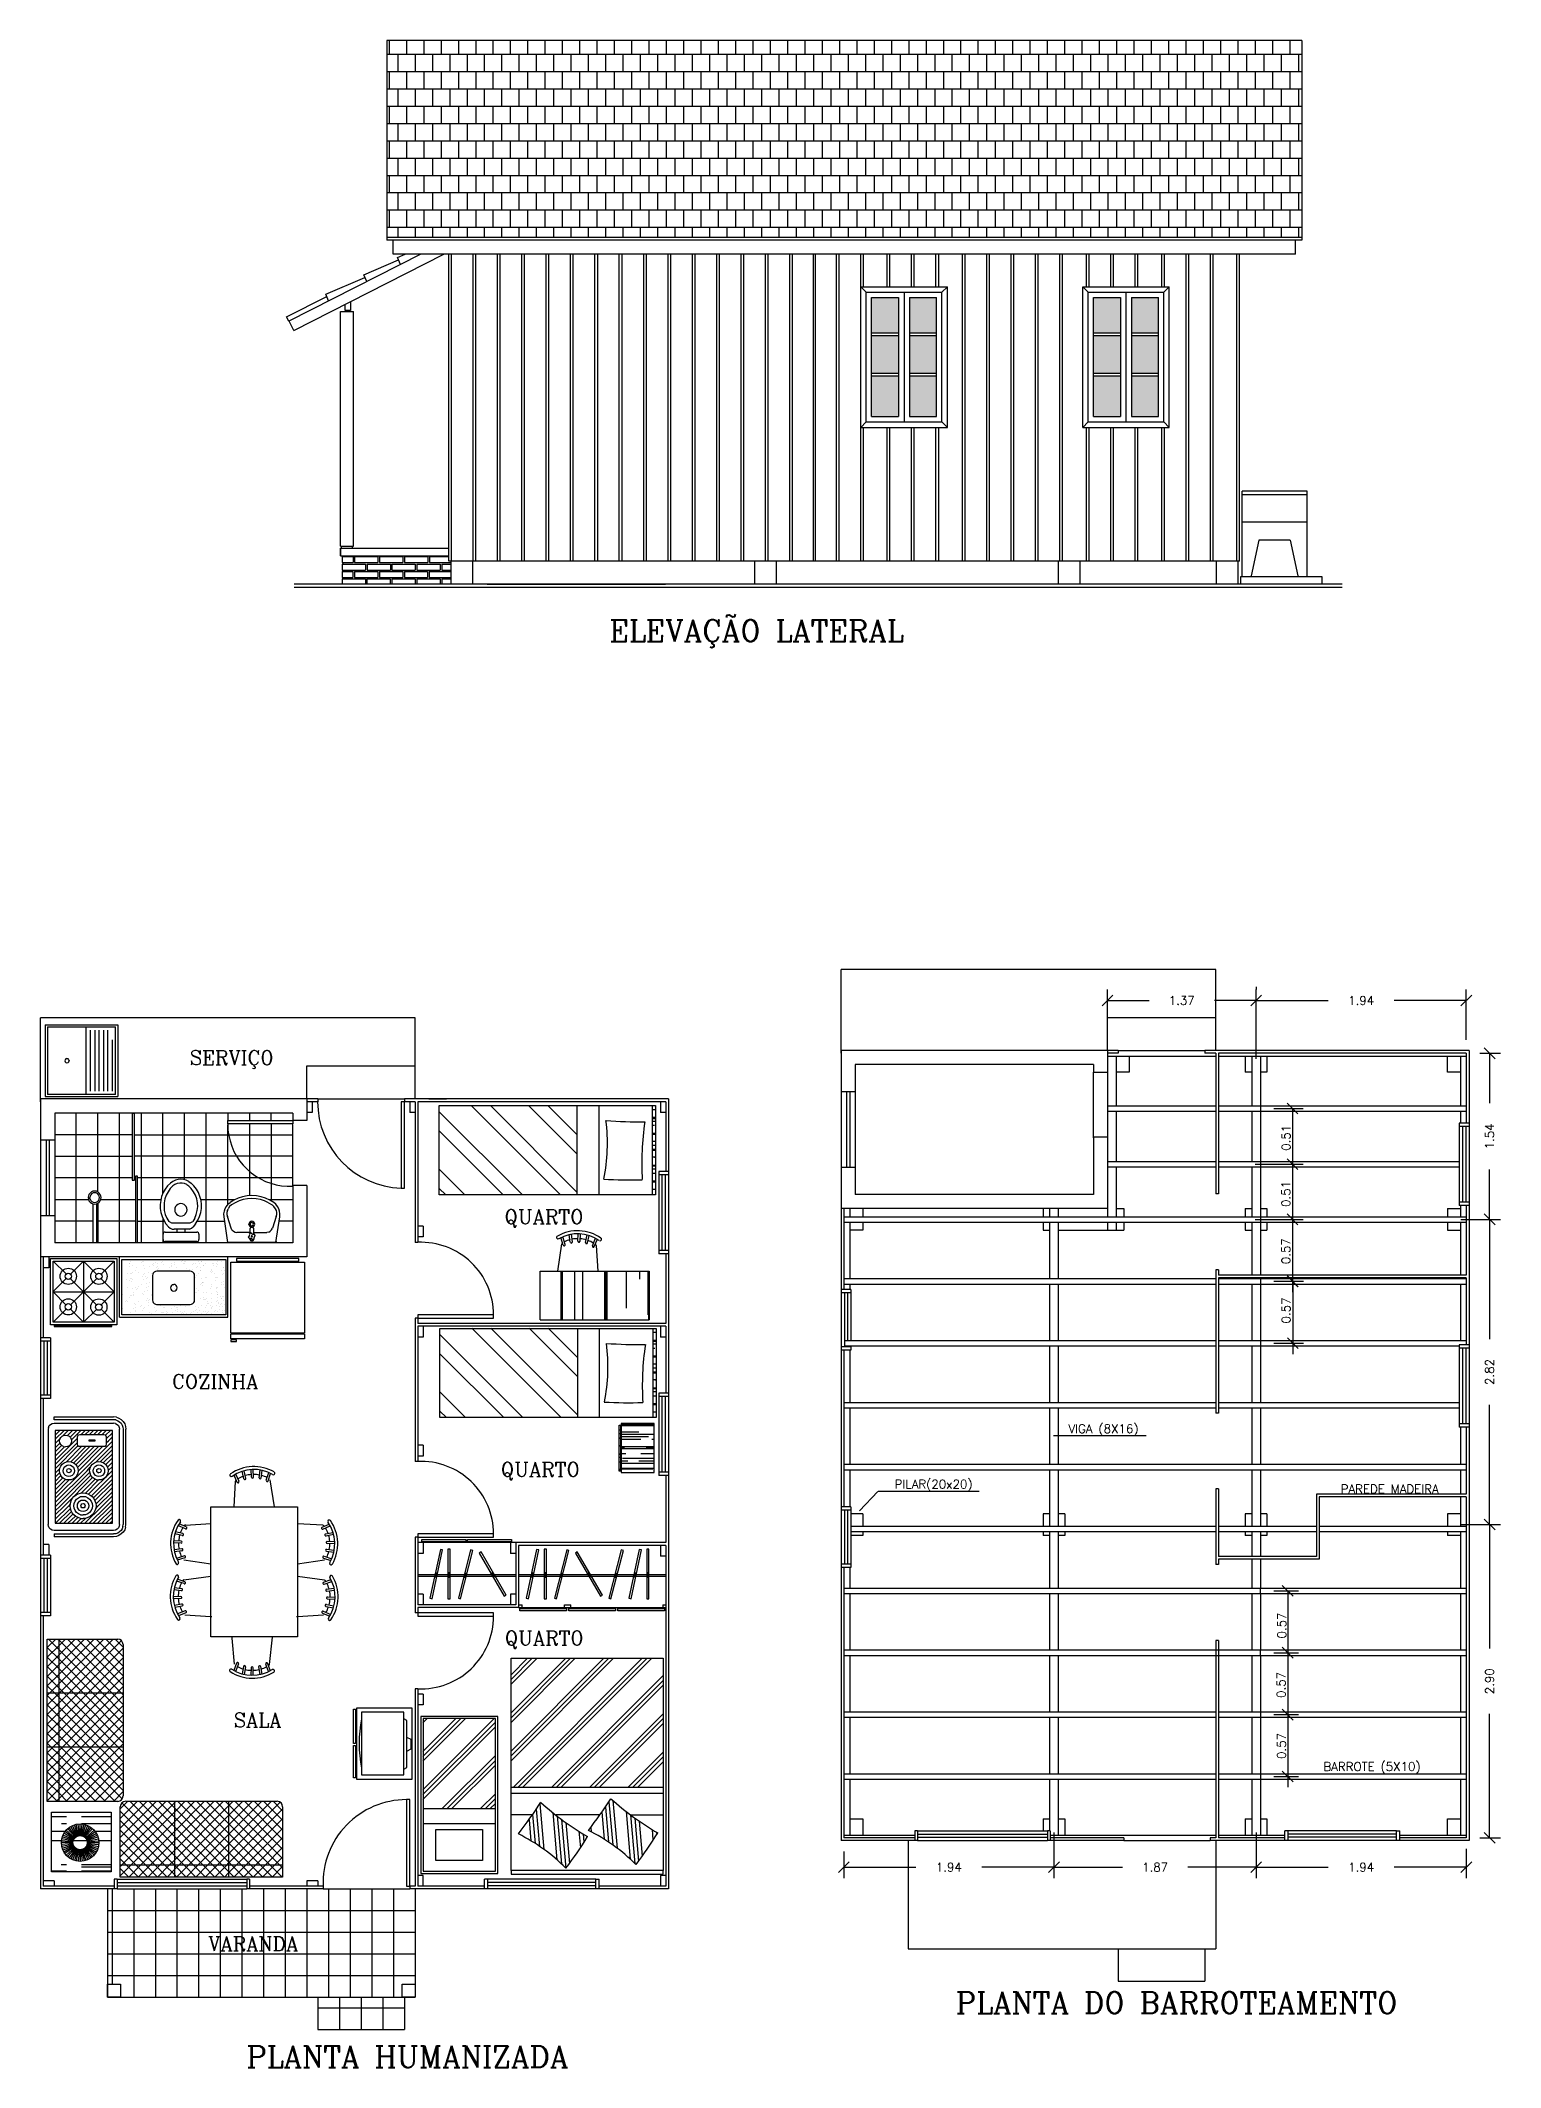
# Model space of a CAD drawing. Extents: x -83.9 to 10.5, y -11.8 to 33.6.
# Drawn here: x -25.86 to -12.38, y 11.64 to 30.37 of the extents above; entities that cross this region are included whole.
import ezdxf
from ezdxf.enums import TextEntityAlignment as Align

# ---------------------------------------------------------------- set-up
doc = ezdxf.new("R2010")
doc.units = 0
doc.linetypes.add('DASHED2', pattern=[0.375, 0.25, -0.125])
doc.layers.get('0').update_dxf_attribs({"linetype": 'CONTINUOUS'})
doc.layers.get('DEFPOINTS').update_dxf_attribs({"linetype": 'CONTINUOUS'})
for name, color, linetype in [('APARELHO', 1, 'CONTINUOUS'), ('APARELHOS', 1, 'CONTINUOUS'), ('ARMÁRIOS', 23, 'CONTINUOUS'), ('CONCRETO', 5, 'CONTINUOUS'), ('COTAS', 244, 'CONTINUOUS'), ('DIM', 244, 'CONTINUOUS'), ('EQUIPAMENTO', 244, 'CONTINUOUS'), ('EQUIPAMENTOS', 1, 'CONTINUOUS'), ('JANELA', 5, 'CONTINUOUS'), ('MADEIRAME', 244, 'CONTINUOUS'), ('PAREDALV', 7, 'CONTINUOUS'), ('PAREDE', 250, 'CONTINUOUS'), ('PEDRA', 250, 'CONTINUOUS'), ('PEN7', 7, 'CONTINUOUS'), ('PISO', 30, 'CONTINUOUS'), ('PORTA', 1, 'CONTINUOUS'), ('PORTAS', 1, 'CONTINUOUS'), ('TELHADO', 1, 'CONTINUOUS'), ('TEXTO', 244, 'CONTINUOUS'), ('VEGETAÇÃO', 92, 'CONTINUOUS'), ('VISTAL', 30, 'CONTINUOUS'), ('VISTAP', 244, 'CONTINUOUS')]:
    doc.layers.add(name, color=color, linetype=linetype)
doc.styles.add('ROMANC', font='romanc.shx', dxfattribs={"height": 0.08})
doc.dimstyles.new('ROMANC', dxfattribs={"dimscale": 2, "dimtxt": 1, "dimasz": 0.05, "dimexe": 0.05, "dimexo": 0.0625, "dimgap": 0.09, "dimtad": 0, "dimzin": 0, "dimtxsty": 'ROMANC', "dimblk1": 'OBLIQUE', "dimblk2": 'OBLIQUE', "dimsah": 1, "dimcen": 0.09, "dimse1": 1, "dimse2": 1, "dimsd1": 1, "dimsd2": 1, "dimclrd": 244, "dimclre": 244, "dimclrt": 244, "dimazin": 3, "dimtfac": 1, "dimtdec": 4, "dimtofl": 0, "dimtmove": 0, "dimatfit": 3, "dimtolj": 1, "dimtzin": 0})

msp = doc.modelspace()

# ---------------------------------------------------------------- texts
at = {"color": 244, "linetype": 'BYBLOCK', "char_height": 0.08, "attachment_point": 5, "rotation": 90, "style": 'ROMANC'}
for s, insert in [('\\A1;0.51', (-14.357, 20.226)), ('\\A1;0.51', (-14.358, 19.707)), ('\\A1;0.57', (-14.358, 19.178)), ('\\A1;0.57', (-14.357, 18.63)), ('\\A1;0.57', (-14.403, 15.17)), ('\\A1;0.57', (-14.399, 14.606))]:
    msp.add_mtext(s, dxfattribs=dict(at, insert=insert))
at = {"layer": 'COTAS', "color": 244, "style": 'ROMANC'}
msp.add_text('0.57', height=0.08, rotation=90, dxfattribs=at).set_placement((-14.357, 15.599))
at = {"layer": 'TEXTO', "linetype": 'CONTINUOUS', "style": 'ROMANC'}
for s, height, p in [('ELEVAÇÃO LATERAL', 0.2, (-19.249, 24.909)), ('SERVIÇO', 0.132, (-24.096, 20.948)), ('COZINHA', 0.132, (-24.25, 17.974)), ('VIGA (8X16)', 0.08, (-16.044, 17.532)), ('PILAR(20x20)', 0.08, (-17.613, 17.02)), ('PAREDE MADEIRA', 0.08, (-13.4, 16.981)), ('SALA', 0.132, (-23.858, 14.845)), ('BARROTE (5X10)', 0.08, (-13.563, 14.41)), ('VARANDA', 0.132, (-23.898, 12.778)), ('PLANTA DO BARROTEAMENTO', 0.2, (-15.368, 12.233))]:
    msp.add_text(s, height=height, dxfattribs=at).set_placement(p, align=Align.MIDDLE)
at = {"layer": 'TEXTO', "color": 244, "linetype": 'CONTINUOUS', "style": 'ROMANC'}
for s, height, p in [('QUARTO', 0.132, (-21.212, 19.481)), ('QUARTO', 0.132, (-21.246, 17.146)), ('QUARTO', 0.132, (-21.21, 15.588)), ('PLANTA HUMANIZADA', 0.2, (-22.474, 11.735))]:
    msp.add_text(s, height=height, dxfattribs=at).set_placement(p, align=Align.MIDDLE)

# ---------------------------------------------------------------- blocks, each defined once
blk = doc.blocks.new('*X4')
at = {"color": 0, "linetype": 'CONTINUOUS'}
for p, q in [((5.852, -1.301), (5.852, -1.301)), ((5.887, -1.309), (5.887, -1.309)), ((5.889, -1.304), (5.889, -1.304)), ((6.015, -1.31), (6.015, -1.31)), ((6.045, -1.304), (6.045, -1.304)), ((6.117, -1.303), (6.117, -1.303)), ((6.15, -1.305), (6.15, -1.305)), ((6.2, -1.303), (6.2, -1.303)), ((6.281, -1.303), (6.281, -1.303)), ((5.832, -1.367), (5.832, -1.367)), ((5.854, -1.381), (5.854, -1.381)), ((5.86, -1.431), (5.86, -1.431)), ((5.872, -1.428), (5.872, -1.428)), ((5.873, -1.493), (5.873, -1.493)), ((5.89, -1.406), (5.89, -1.406)), ((5.898, -1.424), (5.898, -1.424)), ((5.91, -1.476), (5.91, -1.476)), ((5.919, -1.485), (5.919, -1.485)), ((5.929, -1.429), (5.929, -1.429)), ((5.939, -1.419), (5.939, -1.419)), ((5.955, -1.356), (5.955, -1.356)), ((5.958, -1.338), (5.958, -1.338)), ((5.958, -1.453), (5.958, -1.453)), ((5.967, -1.347), (5.967, -1.347)), ((5.988, -1.367), (5.988, -1.367)), ((6.007, -1.41), (6.007, -1.41)), ((6.009, -1.381), (6.009, -1.381)), ((6.01, -1.387), (6.01, -1.387)), ((6.018, -1.406), (6.018, -1.406)), ((6.029, -1.492), (6.029, -1.492)), ((6.033, -1.407), (6.033, -1.407)), ((6.06, -1.432), (6.06, -1.432)), ((6.069, -1.441), (6.069, -1.441)), ((6.073, -1.401), (6.073, -1.401)), ((6.085, -1.429), (6.085, -1.429)), ((6.086, -1.355), (6.086, -1.355)), ((6.089, -1.451), (6.089, -1.451)), ((6.113, -1.481), (6.113, -1.481)), ((6.141, -1.392), (6.141, -1.392)), ((6.144, -1.367), (6.144, -1.367)), ((6.153, -1.402), (6.153, -1.402)), ((6.156, -1.498), (6.156, -1.498)), ((6.161, -1.343), (6.161, -1.343)), ((6.165, -1.38), (6.165, -1.38)), ((6.167, -1.389), (6.167, -1.389)), ((6.184, -1.492), (6.184, -1.492)), ((6.208, -1.383), (6.208, -1.383)), ((6.21, -1.388), (6.21, -1.388)), ((6.213, -1.355), (6.213, -1.355)), ((6.217, -1.452), (6.217, -1.452)), ((6.22, -1.397), (6.22, -1.397)), ((6.241, -1.429), (6.241, -1.429)), ((6.263, -1.437), (6.263, -1.437)), ((6.276, -1.375), (6.276, -1.375)), ((6.284, -1.4), (6.284, -1.4)), ((6.287, -1.496), (6.287, -1.496)), ((6.3, -1.367), (6.3, -1.367)), ((6.302, -1.371), (6.302, -1.371)), ((6.313, -1.482), (6.313, -1.482)), ((6.321, -1.38), (6.321, -1.38)), ((6.322, -1.491), (6.322, -1.491)), ((6.322, -1.498), (6.322, -1.498)), ((5.85, -1.56), (5.85, -1.56)), ((5.854, -1.68), (5.854, -1.68)), ((5.862, -1.614), (5.862, -1.614)), ((5.871, -1.622), (5.871, -1.622)), ((5.893, -1.502), (5.893, -1.502)), ((5.894, -1.506), (5.894, -1.506)), ((5.896, -1.683), (5.896, -1.683)), ((5.897, -1.598), (5.897, -1.598)), ((5.913, -1.618), (5.913, -1.618)), ((5.915, -1.662), (5.915, -1.662)), ((5.918, -1.551), (5.918, -1.551)), ((5.944, -1.548), (5.944, -1.548)), ((5.961, -1.549), (5.961, -1.549)), ((5.962, -1.524), (5.962, -1.524)), ((5.97, -1.554), (5.97, -1.554)), ((5.985, -1.542), (5.985, -1.542)), ((6.012, -1.57), (6.012, -1.57)), ((6.021, -1.503), (6.021, -1.503)), ((6.021, -1.578), (6.021, -1.578)), ((6.05, -1.506), (6.05, -1.506)), ((6.053, -1.533), (6.053, -1.533)), ((6.079, -1.53), (6.079, -1.53)), ((6.092, -1.547), (6.092, -1.547)), ((6.119, -1.525), (6.119, -1.525)), ((6.126, -1.554), (6.126, -1.554)), ((6.163, -1.526), (6.163, -1.526)), ((6.172, -1.535), (6.172, -1.535)), ((6.187, -1.516), (6.187, -1.516)), ((6.205, -1.505), (6.205, -1.505)), ((6.213, -1.512), (6.213, -1.512)), ((6.215, -1.574), (6.215, -1.574)), ((6.22, -1.548), (6.22, -1.548)), ((6.233, -1.639), (6.233, -1.639)), ((6.246, -1.631), (6.246, -1.631)), ((6.254, -1.507), (6.254, -1.507)), ((6.259, -1.636), (6.259, -1.636)), ((6.265, -1.62), (6.265, -1.62)), ((6.274, -1.629), (6.274, -1.629)), ((6.281, -1.554), (6.281, -1.554)), ((6.29, -1.593), (6.29, -1.593)), ((6.3, -1.63), (6.3, -1.63)), ((6.318, -1.668), (6.318, -1.668)), ((6.322, -1.679), (6.322, -1.679)), ((5.832, -1.747), (5.832, -1.747)), ((5.835, -1.843), (5.835, -1.843)), ((5.838, -1.868), (5.838, -1.868)), ((5.856, -1.689), (5.856, -1.689)), ((5.867, -1.8), (5.867, -1.8)), ((5.876, -1.816), (5.876, -1.816)), ((5.895, -1.805), (5.895, -1.805)), ((5.9, -1.695), (5.9, -1.695)), ((5.902, -1.812), (5.902, -1.812)), ((5.903, -1.791), (5.903, -1.791)), ((5.917, -1.846), (5.917, -1.846)), ((5.926, -1.854), (5.926, -1.854)), ((6.067, -1.802), (6.067, -1.802)), ((6.076, -1.81), (6.076, -1.81)), ((6.077, -1.789), (6.077, -1.789)), ((6.265, -1.742), (6.265, -1.742)), ((6.27, -1.806), (6.27, -1.806)), ((6.28, -1.762), (6.28, -1.762)), ((6.286, -1.756), (6.286, -1.756)), ((6.293, -1.689), (6.293, -1.689)), ((6.297, -1.785), (6.297, -1.785)), ((6.305, -1.868), (6.305, -1.868)), ((6.306, -1.759), (6.306, -1.759)), ((6.32, -1.852), (6.32, -1.852)), ((6.329, -1.86), (6.329, -1.86)), ((5.839, -1.939), (5.839, -1.939)), ((5.842, -2.036), (5.842, -2.036)), ((5.854, -1.948), (5.854, -1.948)), ((5.859, -1.882), (5.859, -1.882)), ((5.869, -1.983), (5.869, -1.983)), ((5.878, -1.992), (5.878, -1.992)), ((5.879, -1.994), (5.879, -1.994)), ((5.9, -2.007), (5.9, -2.007)), ((5.906, -1.887), (5.906, -1.887)), ((5.909, -1.984), (5.909, -1.984)), ((5.921, -2.032), (5.921, -2.032)), ((5.922, -1.939), (5.922, -1.939)), ((5.976, -2.055), (5.976, -2.055)), ((5.977, -2.031), (5.977, -2.031)), ((5.994, -2.059), (5.994, -2.059)), ((6.034, -1.993), (6.034, -1.993)), ((6.035, -2.054), (6.035, -2.054)), ((6.037, -1.984), (6.037, -1.984)), ((6.055, -2.007), (6.055, -2.007)), ((6.072, -1.988), (6.072, -1.988)), ((6.103, -2.045), (6.103, -2.045)), ((6.108, -2.029), (6.108, -2.029)), ((6.122, -2.033), (6.122, -2.033)), ((6.129, -2.041), (6.129, -2.041)), ((6.131, -2.042), (6.131, -2.042)), ((6.131, -2.055), (6.131, -2.055)), ((6.169, -2.036), (6.169, -2.036)), ((6.172, -1.98), (6.172, -1.98)), ((6.19, -1.993), (6.19, -1.993)), ((6.211, -2.007), (6.211, -2.007)), ((6.232, -1.933), (6.232, -1.933)), ((6.236, -2.03), (6.236, -2.03)), ((6.237, -2.027), (6.237, -2.027)), ((6.247, -1.93), (6.247, -1.93)), ((6.258, -1.895), (6.258, -1.895)), ((6.263, -2.024), (6.263, -2.024)), ((6.272, -1.99), (6.272, -1.99)), ((6.281, -1.998), (6.281, -1.998)), ((6.287, -2.055), (6.287, -2.055)), ((6.3, -1.882), (6.3, -1.882)), ((6.303, -1.978), (6.303, -1.978)), ((6.304, -2.018), (6.304, -2.018)), ((6.325, -2.038), (6.325, -2.038)), ((6.326, -1.881), (6.326, -1.881)), ((6.326, -1.886), (6.326, -1.886)), ((5.83, -2.13), (5.83, -2.13)), ((5.833, -2.08), (5.833, -2.08)), ((5.845, -2.132), (5.845, -2.132)), ((5.848, -2.228), (5.848, -2.228)), ((5.859, -2.077), (5.859, -2.077)), ((5.86, -2.181), (5.86, -2.181)), ((5.874, -2.17), (5.874, -2.17)), ((5.879, -2.203), (5.879, -2.203)), ((5.9, -2.071), (5.9, -2.071)), ((5.905, -2.2), (5.905, -2.2)), ((5.912, -2.08), (5.912, -2.08)), ((5.915, -2.176), (5.915, -2.176)), ((5.919, -2.119), (5.919, -2.119)), ((5.923, -2.215), (5.923, -2.215)), ((5.933, -2.224), (5.933, -2.224)), ((5.94, -2.132), (5.94, -2.132)), ((5.946, -2.195), (5.946, -2.195)), ((5.959, -2.244), (5.959, -2.244)), ((5.968, -2.062), (5.968, -2.062)), ((5.971, -2.077), (5.971, -2.077)), ((5.98, -2.086), (5.98, -2.086)), ((5.98, -2.127), (5.98, -2.127)), ((5.983, -2.223), (5.983, -2.223)), ((6.014, -2.186), (6.014, -2.186)), ((6.016, -2.181), (6.016, -2.181)), ((6.024, -2.126), (6.024, -2.126)), ((6.04, -2.081), (6.04, -2.081)), ((6.04, -2.182), (6.04, -2.182)), ((6.043, -2.177), (6.043, -2.177)), ((6.074, -2.171), (6.074, -2.171)), ((6.075, -2.119), (6.075, -2.119)), ((6.081, -2.177), (6.081, -2.177)), ((6.083, -2.18), (6.083, -2.18)), ((6.096, -2.132), (6.096, -2.132)), ((6.111, -2.125), (6.111, -2.125)), ((6.114, -2.222), (6.114, -2.222)), ((6.115, -2.244), (6.115, -2.244)), ((6.126, -2.22), (6.126, -2.22)), ((6.149, -2.168), (6.149, -2.168)), ((6.172, -2.18), (6.172, -2.18)), ((6.174, -2.082), (6.174, -2.082)), ((6.175, -2.076), (6.175, -2.076)), ((6.175, -2.165), (6.175, -2.165)), ((6.178, -2.172), (6.178, -2.172)), ((6.215, -2.159), (6.215, -2.159)), ((6.224, -2.127), (6.224, -2.127)), ((6.23, -2.118), (6.23, -2.118)), ((6.233, -2.136), (6.233, -2.136)), ((6.239, -2.126), (6.239, -2.126)), ((6.242, -2.222), (6.242, -2.222)), ((6.252, -2.132), (6.252, -2.132)), ((6.271, -2.244), (6.271, -2.244)), ((6.277, -2.176), (6.277, -2.176)), ((6.283, -2.15), (6.283, -2.15)), ((6.306, -2.074), (6.306, -2.074)), ((6.309, -2.147), (6.309, -2.147)), ((6.309, -2.171), (6.309, -2.171)), ((6.327, -2.18), (6.327, -2.18)), ((6.327, -2.221), (6.327, -2.221)), ((6.336, -2.23), (6.336, -2.23)), ((5.98, -2.258), (5.98, -2.258)), ((6.136, -2.257), (6.136, -2.257)), ((6.292, -2.257), (6.292, -2.257))]:
    blk.add_line(p, q, dxfattribs=at)
blk = doc.blocks.new('*X1')
at = {"color": 0, "linetype": 'DASHED2'}
for p, q in [((6.177, -3.389), (6.177, -2.889)), ((6.3, -3.001), (6.3, -2.889)), ((6.378, -2.971), (6.378, -2.889)), ((6.633, -3.389), (6.633, -2.889)), ((6.234, -3.389), (6.234, -2.973)), ((6.579, -3.389), (6.579, -2.97)), ((6.378, -3.186), (6.378, -3.07)), ((6.6, -3.389), (6.6, -3.12)), ((6.3, -3.389), (6.3, -3.255)), ((6.378, -3.389), (6.378, -3.285))]:
    blk.add_line(p, q, dxfattribs=at)
blk = doc.blocks.new('*X5')
at = {"color": 0}
for p, q in [((-82.766, 51.496), (-82.342, 51.92)), ((-82.766, 51.584), (-82.43, 51.92)), ((-82.766, 51.673), (-82.518, 51.92)), ((-82.766, 51.761), (-82.607, 51.92)), ((-82.766, 51.849), (-82.695, 51.92)), ((-82.766, 51.407), (-82.266, 51.907)), ((-82.266, 51.419), (-82.752, 51.905)), ((-82.266, 51.507), (-82.679, 51.92)), ((-82.266, 51.595), (-82.591, 51.92)), ((-82.266, 51.684), (-82.503, 51.92)), ((-82.266, 51.772), (-82.414, 51.92)), ((-82.266, 51.86), (-82.326, 51.92)), ((-82.266, 51.465), (-81.811, 51.92)), ((-82.266, 51.554), (-81.9, 51.92)), ((-82.266, 51.642), (-81.988, 51.92)), ((-82.266, 51.731), (-82.076, 51.92)), ((-82.266, 51.819), (-82.165, 51.92)), ((-82.266, 51.907), (-82.253, 51.92)), ((-81.766, 51.449), (-82.238, 51.92)), ((-81.766, 51.537), (-82.149, 51.92)), ((-81.766, 51.626), (-82.061, 51.92)), ((-81.766, 51.714), (-81.972, 51.92)), ((-81.766, 51.802), (-81.884, 51.92)), ((-81.766, 51.891), (-81.796, 51.92)), ((-81.766, 51.789), (-81.634, 51.92)), ((-81.766, 51.877), (-81.723, 51.92)), ((-81.766, 51.7), (-81.546, 51.92)), ((-81.766, 51.612), (-81.458, 51.92)), ((-81.766, 51.524), (-81.369, 51.92)), ((-81.766, 51.435), (-81.289, 51.912)), ((-81.266, 51.391), (-81.766, 51.891)), ((-81.266, 51.479), (-81.707, 51.92)), ((-81.266, 51.568), (-81.619, 51.92)), ((-81.266, 51.656), (-81.53, 51.92)), ((-81.266, 51.744), (-81.442, 51.92)), ((-81.266, 51.833), (-81.354, 51.92)), ((-82.266, 51.33), (-82.766, 51.83)), ((-82.354, 51.33), (-82.766, 51.742)), ((-82.755, 51.33), (-82.266, 51.819)), ((-82.667, 51.33), (-82.266, 51.731)), ((-82.266, 51.377), (-81.766, 51.877)), ((-81.766, 51.36), (-82.266, 51.86)), ((-81.824, 51.33), (-82.266, 51.772)), ((-82.225, 51.33), (-81.766, 51.789)), ((-82.137, 51.33), (-81.766, 51.7)), ((-81.766, 51.347), (-81.266, 51.847)), ((-81.293, 51.33), (-81.766, 51.802)), ((-81.382, 51.33), (-81.766, 51.714)), ((-81.695, 51.33), (-81.266, 51.758)), ((-82.443, 51.33), (-82.766, 51.653)), ((-82.531, 51.33), (-82.766, 51.565)), ((-82.579, 51.33), (-82.266, 51.642)), ((-82.49, 51.33), (-82.266, 51.554)), ((-81.912, 51.33), (-82.266, 51.684)), ((-82.001, 51.33), (-82.266, 51.595)), ((-82.048, 51.33), (-81.766, 51.612)), ((-81.96, 51.33), (-81.766, 51.524)), ((-81.47, 51.33), (-81.766, 51.626)), ((-81.559, 51.33), (-81.766, 51.537)), ((-81.606, 51.33), (-81.266, 51.67)), ((-81.518, 51.33), (-81.266, 51.582)), ((-82.619, 51.33), (-82.766, 51.477)), ((-82.708, 51.33), (-82.766, 51.388)), ((-82.766, 51.231), (-82.667, 51.33)), ((-82.766, 51.319), (-82.755, 51.33)), ((-82.598, 51.22), (-82.708, 51.33)), ((-82.688, 51.22), (-82.579, 51.33)), ((-82.51, 51.22), (-82.619, 51.33)), ((-82.6, 51.22), (-82.49, 51.33)), ((-82.421, 51.22), (-82.531, 51.33)), ((-82.511, 51.22), (-82.402, 51.33)), ((-82.333, 51.22), (-82.443, 51.33)), ((-82.423, 51.22), (-82.313, 51.33)), ((-82.402, 51.33), (-82.266, 51.465)), ((-82.266, 51.242), (-82.354, 51.33)), ((-82.313, 51.33), (-82.266, 51.377)), ((-82.089, 51.33), (-82.266, 51.507)), ((-82.177, 51.33), (-82.266, 51.419)), ((-82.266, 51.289), (-82.225, 51.33)), ((-82.156, 51.22), (-82.266, 51.33)), ((-82.266, 51.33), (-82.266, 51.33)), ((-82.246, 51.22), (-82.137, 51.33)), ((-82.068, 51.22), (-82.177, 51.33)), ((-82.158, 51.22), (-82.048, 51.33)), ((-81.979, 51.22), (-82.089, 51.33)), ((-82.069, 51.22), (-81.96, 51.33)), ((-81.891, 51.22), (-82.001, 51.33)), ((-81.981, 51.22), (-81.871, 51.33)), ((-81.803, 51.22), (-81.912, 51.33)), ((-81.893, 51.22), (-81.783, 51.33)), ((-81.871, 51.33), (-81.766, 51.435)), ((-81.766, 51.272), (-81.824, 51.33)), ((-81.783, 51.33), (-81.766, 51.347)), ((-81.647, 51.33), (-81.766, 51.449)), ((-81.735, 51.33), (-81.766, 51.36)), ((-81.766, 51.258), (-81.695, 51.33)), ((-81.626, 51.22), (-81.735, 51.33)), ((-81.716, 51.22), (-81.606, 51.33)), ((-81.538, 51.22), (-81.647, 51.33)), ((-81.627, 51.22), (-81.518, 51.33)), ((-81.449, 51.22), (-81.559, 51.33)), ((-81.539, 51.22), (-81.429, 51.33)), ((-81.361, 51.22), (-81.47, 51.33)), ((-81.451, 51.22), (-81.341, 51.33)), ((-81.429, 51.33), (-81.266, 51.493)), ((-81.272, 51.22), (-81.382, 51.33)), ((-81.341, 51.33), (-81.266, 51.405)), ((-81.266, 51.302), (-81.293, 51.33)), ((-82.687, 51.22), (-82.766, 51.3)), ((-82.334, 51.22), (-82.266, 51.289)), ((-82.245, 51.22), (-82.266, 51.242)), ((-81.804, 51.22), (-81.766, 51.258)), ((-81.714, 51.22), (-81.766, 51.272)), ((-81.362, 51.22), (-81.266, 51.316)), ((-81.274, 51.22), (-81.266, 51.228))]:
    blk.add_line(p, q, dxfattribs=at)
blk = doc.blocks.new('*X10')
at = {"color": 0}
for p, q in [((25.319, 35.926), (26.121, 36.728)), ((25.319, 36.456), (25.591, 36.728)), ((25.319, 36.279), (25.767, 36.728)), ((25.319, 35.749), (26.144, 36.574)), ((25.377, 35.453), (26.144, 36.221)), ((25.554, 35.453), (26.144, 36.044)), ((25.907, 35.453), (26.144, 35.69)), ((26.084, 35.453), (26.144, 35.514))]:
    blk.add_line(p, q, dxfattribs=at)
blk = doc.blocks.new('*X2')
at = {"color": 0}
for p, q in [((23.03, 2.238), (23.03, 2.268)), ((23.092, 2.238), (23.092, 2.268)), ((23.097, 2.238), (23.097, 2.268)), ((23.1, 2.238), (23.1, 2.268)), ((23.164, 2.238), (23.164, 2.268)), ((23.2, 2.238), (23.2, 2.268)), ((23.225, 2.238), (23.225, 2.268)), ((23.231, 2.238), (23.231, 2.268)), ((23.298, 2.238), (23.298, 2.25)), ((23.3, 2.238), (23.3, 2.268)), ((23.358, 2.238), (23.358, 2.268)), ((23.365, 2.238), (23.365, 2.268)), ((23.4, 2.238), (23.4, 2.268)), ((23.432, 2.238), (23.432, 2.268)), ((23.491, 2.238), (23.491, 2.268)), ((23.5, 2.238), (23.5, 2.268)), ((23.566, 2.25), (23.566, 2.268)), ((23.6, 2.238), (23.6, 2.268)), ((23.624, 2.238), (23.624, 2.268)), ((23.633, 2.238), (23.633, 2.268)), ((23.7, 2.238), (23.7, 2.268)), ((23.7, 2.238), (23.7, 2.26))]:
    blk.add_line(p, q, dxfattribs=at)
blk = doc.blocks.new('*X11')
at = {"color": 0}
for p, q in [((-14.526, 0.286), (-14.526, 0.736)), ((-14.514, 0.286), (-14.514, 0.736)), ((-14.4, 0.286), (-14.4, 0.736)), ((-14.325, 0.286), (-14.325, 0.736)), ((-14.124, 0.286), (-14.124, 0.736)), ((-14.115, 0.286), (-14.115, 0.736)), ((-14.1, 0.286), (-14.1, 0.736)), ((-13.923, 0.286), (-13.923, 0.63)), ((-13.722, 0.286), (-13.722, 0.69)), ((-13.716, 0.286), (-13.716, 0.736)), ((-13.8, 0.286), (-13.8, 0.36))]:
    blk.add_line(p, q, dxfattribs=at)
blk = doc.blocks.new('*X0')
at = {"color": 0}
for p, q in [((18.976, 4.306), (18.989, 4.306)), ((18.976, 4.306), (18.989, 4.306)), ((18.976, 4.3), (18.989, 4.3)), ((18.976, 4.239), (18.989, 4.239)), ((18.976, 4.2), (18.989, 4.2)), ((18.976, 4.173), (18.989, 4.173)), ((18.976, 4.172), (18.989, 4.172)), ((18.976, 4.105), (18.989, 4.105)), ((18.976, 4.1), (18.989, 4.1)), ((18.976, 4.04), (18.989, 4.04)), ((18.976, 4.038), (18.989, 4.038)), ((18.976, 4), (18.989, 4)), ((18.976, 3.971), (18.989, 3.971))]:
    blk.add_line(p, q, dxfattribs=at)
blk = doc.blocks.new('*X7')
at = {"color": 0}
for p, q in [((-78.609, 56.649), (-78.609, 56.951)), ((-78.6, 56.649), (-78.6, 56.951)), ((-78.542, 56.95), (-78.542, 56.951)), ((-78.52, 56.649), (-78.52, 56.951)), ((-78.475, 56.93), (-78.475, 56.951)), ((-78.408, 56.649), (-78.408, 56.951)), ((-78.4, 56.88), (-78.4, 56.951)), ((-78.387, 56.649), (-78.387, 56.951)), ((-78.341, 56.83), (-78.341, 56.951)), ((-78.3, 56.66), (-78.3, 56.951)), ((-78.274, 56.81), (-78.274, 56.951)), ((-78.254, 56.649), (-78.254, 56.951)), ((-78.207, 56.649), (-78.207, 56.951)), ((-78.542, 56.649), (-78.542, 56.81)), ((-78.5, 56.649), (-78.5, 56.9)), ((-78.475, 56.649), (-78.475, 56.83)), ((-78.2, 56.649), (-78.2, 56.94)), ((-78.4, 56.649), (-78.4, 56.68)), ((-78.341, 56.649), (-78.341, 56.69)), ((-78.274, 56.649), (-78.274, 56.71))]:
    blk.add_line(p, q, dxfattribs=at)
blk = doc.blocks.new('*X6')
at = {"color": 0}
for p, q in [((-79.209, 55.494), (-78.262, 56.442)), ((-79.209, 55.848), (-78.616, 56.442)), ((-79.209, 56.201), (-78.969, 56.442)), ((-79.209, 55.539), (-78.306, 56.442)), ((-79.209, 55.892), (-78.66, 56.442)), ((-79.209, 56.246), (-79.013, 56.442)), ((-79.209, 55.583), (-78.351, 56.442)), ((-79.209, 55.936), (-78.704, 56.442)), ((-79.209, 56.29), (-79.058, 56.442)), ((-79.191, 55.248), (-77.997, 56.442)), ((-79.147, 55.248), (-77.953, 56.442)), ((-79.103, 55.248), (-77.909, 56.442)), ((-78.837, 55.248), (-77.804, 56.281)), ((-78.793, 55.248), (-77.804, 56.237)), ((-78.749, 55.248), (-77.804, 56.193)), ((-78.484, 55.248), (-77.804, 55.928)), ((-78.44, 55.248), (-77.804, 55.884)), ((-78.396, 55.248), (-77.804, 55.839)), ((-78.13, 55.248), (-77.804, 55.574)), ((-78.086, 55.248), (-77.804, 55.53)), ((-78.042, 55.248), (-77.804, 55.486))]:
    blk.add_line(p, q, dxfattribs=at)
blk = doc.blocks.new('*X8')
at = {"color": 0}
for p, q in [((-79.812, 56.461), (-79.84, 56.785)), ((-79.772, 56.433), (-79.807, 56.831)), ((-79.732, 56.403), (-79.771, 56.852)), ((-79.691, 56.372), (-79.73, 56.813)), ((-79.136, 56.474), (-79.169, 56.852)), ((-79.095, 56.445), (-79.135, 56.897)), ((-79.055, 56.414), (-79.094, 56.857)), ((-79.015, 56.382), (-79.053, 56.82)), ((-79.972, 56.564), (-79.974, 56.585)), ((-79.932, 56.54), (-79.94, 56.637)), ((-79.57, 56.27), (-79.608, 56.711)), ((-79.533, 56.282), (-79.568, 56.681)), ((-79.5, 56.332), (-79.528, 56.654)), ((-79.466, 56.38), (-79.488, 56.628)), ((-79.335, 56.604), (-79.335, 56.604)), ((-79.296, 56.58), (-79.302, 56.657)), ((-79.256, 56.555), (-79.269, 56.708)), ((-78.895, 56.302), (-78.932, 56.723)), ((-78.861, 56.352), (-78.891, 56.695)), ((-78.828, 56.4), (-78.852, 56.668)), ((-78.795, 56.448), (-78.812, 56.644)), ((-79.365, 56.518), (-79.369, 56.56))]:
    blk.add_line(p, q, dxfattribs=at)
blk = doc.blocks.new('*X9')
at = {"color": 0}
for p, q in [((-78.135, 55.862), (-77.644, 56.352)), ((-78.135, 56.215), (-77.998, 56.352)), ((-78.135, 55.906), (-77.689, 56.352)), ((-78.135, 56.259), (-78.042, 56.352)), ((-78.135, 55.95), (-77.733, 56.352)), ((-78.135, 56.304), (-78.086, 56.352)), ((-78.135, 55.597), (-77.465, 56.267)), ((-78.135, 55.552), (-77.465, 56.222)), ((-78.123, 55.52), (-77.465, 56.178)), ((-77.858, 55.52), (-77.465, 55.913)), ((-77.814, 55.52), (-77.465, 55.869)), ((-77.769, 55.52), (-77.465, 55.825)), ((-77.504, 55.52), (-77.465, 55.559))]:
    blk.add_line(p, q, dxfattribs=at)
blk = doc.blocks.new('_OBLIQUE')
at = {"color": 0, "linetype": 'BYBLOCK'}
blk.add_line((-0.5, -0.5), (0.5, 0.5), dxfattribs=at)
blk = doc.blocks.new('*X93')
at = {"color": 0}
for p, q in [((-22.64, 30.24), (-22.64, 30.366)), ((-22.48, 30.24), (-22.48, 30.366)), ((-22.32, 30.24), (-22.32, 30.366)), ((-22.16, 30.24), (-22.16, 30.366)), ((-22, 30.24), (-22, 30.366)), ((-21.84, 30.24), (-21.84, 30.366)), ((-21.68, 30.24), (-21.68, 30.366)), ((-21.52, 30.24), (-21.52, 30.366)), ((-21.36, 30.24), (-21.36, 30.366)), ((-21.2, 30.24), (-21.2, 30.366)), ((-21.04, 30.24), (-21.04, 30.366)), ((-20.88, 30.24), (-20.88, 30.366)), ((-20.72, 30.24), (-20.72, 30.366)), ((-20.56, 30.24), (-20.56, 30.366)), ((-20.4, 30.24), (-20.4, 30.366)), ((-20.24, 30.24), (-20.24, 30.366)), ((-20.08, 30.24), (-20.08, 30.366)), ((-19.92, 30.24), (-19.92, 30.366)), ((-19.76, 30.24), (-19.76, 30.366)), ((-19.6, 30.24), (-19.6, 30.366)), ((-19.44, 30.24), (-19.44, 30.366)), ((-19.28, 30.24), (-19.28, 30.366)), ((-19.12, 30.24), (-19.12, 30.366)), ((-18.96, 30.24), (-18.96, 30.366)), ((-18.8, 30.24), (-18.8, 30.366)), ((-18.64, 30.24), (-18.64, 30.366)), ((-18.48, 30.24), (-18.48, 30.366)), ((-18.32, 30.24), (-18.32, 30.366)), ((-18.16, 30.24), (-18.16, 30.366)), ((-18, 30.24), (-18, 30.366)), ((-17.84, 30.24), (-17.84, 30.366)), ((-17.68, 30.24), (-17.68, 30.366)), ((-17.52, 30.24), (-17.52, 30.366)), ((-17.36, 30.24), (-17.36, 30.366)), ((-17.2, 30.24), (-17.2, 30.366)), ((-17.04, 30.24), (-17.04, 30.366)), ((-16.88, 30.24), (-16.88, 30.366)), ((-16.72, 30.24), (-16.72, 30.366)), ((-16.56, 30.24), (-16.56, 30.366)), ((-16.4, 30.24), (-16.4, 30.366)), ((-16.24, 30.24), (-16.24, 30.366)), ((-16.08, 30.24), (-16.08, 30.366)), ((-15.92, 30.24), (-15.92, 30.366)), ((-15.76, 30.24), (-15.76, 30.366)), ((-15.6, 30.24), (-15.6, 30.366)), ((-15.44, 30.24), (-15.44, 30.366)), ((-15.28, 30.24), (-15.28, 30.366)), ((-15.12, 30.24), (-15.12, 30.366)), ((-14.96, 30.24), (-14.96, 30.366)), ((-14.8, 30.24), (-14.8, 30.366)), ((-14.64, 30.24), (-14.64, 30.366)), ((-14.48, 30.24), (-14.48, 30.366)), ((-14.32, 30.24), (-14.32, 30.366)), ((-22.663, 30.24), (-14.213, 30.24)), ((-22.56, 30.08), (-22.56, 30.24)), ((-22.4, 30.08), (-22.4, 30.24)), ((-22.24, 30.08), (-22.24, 30.24)), ((-22.08, 30.08), (-22.08, 30.24)), ((-21.92, 30.08), (-21.92, 30.24)), ((-21.76, 30.08), (-21.76, 30.24)), ((-21.6, 30.08), (-21.6, 30.24)), ((-21.44, 30.08), (-21.44, 30.24)), ((-21.28, 30.08), (-21.28, 30.24)), ((-21.12, 30.08), (-21.12, 30.24)), ((-20.96, 30.08), (-20.96, 30.24)), ((-20.8, 30.08), (-20.8, 30.24)), ((-20.64, 30.08), (-20.64, 30.24)), ((-20.48, 30.08), (-20.48, 30.24)), ((-20.32, 30.08), (-20.32, 30.24)), ((-20.16, 30.08), (-20.16, 30.24)), ((-20, 30.08), (-20, 30.24)), ((-19.84, 30.08), (-19.84, 30.24)), ((-19.68, 30.08), (-19.68, 30.24)), ((-19.52, 30.08), (-19.52, 30.24)), ((-19.36, 30.08), (-19.36, 30.24)), ((-19.2, 30.08), (-19.2, 30.24)), ((-19.04, 30.08), (-19.04, 30.24)), ((-18.88, 30.08), (-18.88, 30.24)), ((-18.72, 30.08), (-18.72, 30.24)), ((-18.56, 30.08), (-18.56, 30.24)), ((-18.4, 30.08), (-18.4, 30.24)), ((-18.24, 30.08), (-18.24, 30.24)), ((-18.08, 30.08), (-18.08, 30.24)), ((-17.92, 30.08), (-17.92, 30.24)), ((-17.76, 30.08), (-17.76, 30.24)), ((-17.6, 30.08), (-17.6, 30.24)), ((-17.44, 30.08), (-17.44, 30.24)), ((-17.28, 30.08), (-17.28, 30.24)), ((-17.12, 30.08), (-17.12, 30.24)), ((-16.96, 30.08), (-16.96, 30.24)), ((-16.8, 30.08), (-16.8, 30.24)), ((-16.64, 30.08), (-16.64, 30.24)), ((-16.48, 30.08), (-16.48, 30.24)), ((-16.32, 30.08), (-16.32, 30.24)), ((-16.16, 30.08), (-16.16, 30.24)), ((-16, 30.08), (-16, 30.24)), ((-15.84, 30.08), (-15.84, 30.24)), ((-15.68, 30.08), (-15.68, 30.24)), ((-15.52, 30.08), (-15.52, 30.24)), ((-15.36, 30.08), (-15.36, 30.24)), ((-15.2, 30.08), (-15.2, 30.24)), ((-15.04, 30.08), (-15.04, 30.24)), ((-14.88, 30.08), (-14.88, 30.24)), ((-14.72, 30.08), (-14.72, 30.24)), ((-14.56, 30.08), (-14.56, 30.24)), ((-14.4, 30.08), (-14.4, 30.24)), ((-14.24, 30.08), (-14.24, 30.24)), ((-22.663, 30.08), (-14.213, 30.08)), ((-22.64, 29.92), (-22.64, 30.08)), ((-22.48, 29.92), (-22.48, 30.08)), ((-22.32, 29.92), (-22.32, 30.08)), ((-22.16, 29.92), (-22.16, 30.08)), ((-22, 29.92), (-22, 30.08)), ((-21.84, 29.92), (-21.84, 30.08)), ((-21.68, 29.92), (-21.68, 30.08)), ((-21.52, 29.92), (-21.52, 30.08)), ((-21.36, 29.92), (-21.36, 30.08)), ((-21.2, 29.92), (-21.2, 30.08)), ((-21.04, 29.92), (-21.04, 30.08)), ((-20.88, 29.92), (-20.88, 30.08)), ((-20.72, 29.92), (-20.72, 30.08)), ((-20.56, 29.92), (-20.56, 30.08)), ((-20.4, 29.92), (-20.4, 30.08)), ((-20.24, 29.92), (-20.24, 30.08)), ((-20.08, 29.92), (-20.08, 30.08)), ((-19.92, 29.92), (-19.92, 30.08)), ((-19.76, 29.92), (-19.76, 30.08)), ((-19.6, 29.92), (-19.6, 30.08)), ((-19.44, 29.92), (-19.44, 30.08)), ((-19.28, 29.92), (-19.28, 30.08)), ((-19.12, 29.92), (-19.12, 30.08)), ((-18.96, 29.92), (-18.96, 30.08)), ((-18.8, 29.92), (-18.8, 30.08)), ((-18.64, 29.92), (-18.64, 30.08)), ((-18.48, 29.92), (-18.48, 30.08)), ((-18.32, 29.92), (-18.32, 30.08)), ((-18.16, 29.92), (-18.16, 30.08)), ((-18, 29.92), (-18, 30.08)), ((-17.84, 29.92), (-17.84, 30.08)), ((-17.68, 29.92), (-17.68, 30.08)), ((-17.52, 29.92), (-17.52, 30.08)), ((-17.36, 29.92), (-17.36, 30.08)), ((-17.2, 29.92), (-17.2, 30.08)), ((-17.04, 29.92), (-17.04, 30.08)), ((-16.88, 29.92), (-16.88, 30.08)), ((-16.72, 29.92), (-16.72, 30.08)), ((-16.56, 29.92), (-16.56, 30.08)), ((-16.4, 29.92), (-16.4, 30.08)), ((-16.24, 29.92), (-16.24, 30.08)), ((-16.08, 29.92), (-16.08, 30.08)), ((-15.92, 29.92), (-15.92, 30.08)), ((-15.76, 29.92), (-15.76, 30.08)), ((-15.6, 29.92), (-15.6, 30.08)), ((-15.44, 29.92), (-15.44, 30.08)), ((-15.28, 29.92), (-15.28, 30.08)), ((-15.12, 29.92), (-15.12, 30.08)), ((-14.96, 29.92), (-14.96, 30.08)), ((-14.8, 29.92), (-14.8, 30.08)), ((-14.64, 29.92), (-14.64, 30.08)), ((-14.48, 29.92), (-14.48, 30.08)), ((-14.32, 29.92), (-14.32, 30.08)), ((-22.663, 29.92), (-14.213, 29.92)), ((-22.56, 29.76), (-22.56, 29.92)), ((-22.4, 29.76), (-22.4, 29.92)), ((-22.24, 29.76), (-22.24, 29.92)), ((-22.08, 29.76), (-22.08, 29.92)), ((-21.92, 29.76), (-21.92, 29.92)), ((-21.76, 29.76), (-21.76, 29.92)), ((-21.6, 29.76), (-21.6, 29.92)), ((-21.44, 29.76), (-21.44, 29.92)), ((-21.28, 29.76), (-21.28, 29.92)), ((-21.12, 29.76), (-21.12, 29.92)), ((-20.96, 29.76), (-20.96, 29.92)), ((-20.8, 29.76), (-20.8, 29.92)), ((-20.64, 29.76), (-20.64, 29.92)), ((-20.48, 29.76), (-20.48, 29.92)), ((-20.32, 29.76), (-20.32, 29.92)), ((-20.16, 29.76), (-20.16, 29.92)), ((-20, 29.76), (-20, 29.92)), ((-19.84, 29.76), (-19.84, 29.92)), ((-19.68, 29.76), (-19.68, 29.92)), ((-19.52, 29.76), (-19.52, 29.92)), ((-19.36, 29.76), (-19.36, 29.92)), ((-19.2, 29.76), (-19.2, 29.92)), ((-19.04, 29.76), (-19.04, 29.92)), ((-18.88, 29.76), (-18.88, 29.92)), ((-18.72, 29.76), (-18.72, 29.92)), ((-18.56, 29.76), (-18.56, 29.92)), ((-18.4, 29.76), (-18.4, 29.92)), ((-18.24, 29.76), (-18.24, 29.92)), ((-18.08, 29.76), (-18.08, 29.92)), ((-17.92, 29.76), (-17.92, 29.92)), ((-17.76, 29.76), (-17.76, 29.92)), ((-17.6, 29.76), (-17.6, 29.92)), ((-17.44, 29.76), (-17.44, 29.92)), ((-17.28, 29.76), (-17.28, 29.92)), ((-17.12, 29.76), (-17.12, 29.92)), ((-16.96, 29.76), (-16.96, 29.92)), ((-16.8, 29.76), (-16.8, 29.92)), ((-16.64, 29.76), (-16.64, 29.92)), ((-16.48, 29.76), (-16.48, 29.92)), ((-16.32, 29.76), (-16.32, 29.92)), ((-16.16, 29.76), (-16.16, 29.92)), ((-16, 29.76), (-16, 29.92)), ((-15.84, 29.76), (-15.84, 29.92)), ((-15.68, 29.76), (-15.68, 29.92)), ((-15.52, 29.76), (-15.52, 29.92)), ((-15.36, 29.76), (-15.36, 29.92)), ((-15.2, 29.76), (-15.2, 29.92)), ((-15.04, 29.76), (-15.04, 29.92)), ((-14.88, 29.76), (-14.88, 29.92)), ((-14.72, 29.76), (-14.72, 29.92)), ((-14.56, 29.76), (-14.56, 29.92)), ((-14.4, 29.76), (-14.4, 29.92)), ((-14.24, 29.76), (-14.24, 29.92)), ((-22.663, 29.76), (-14.213, 29.76)), ((-22.663, 29.6), (-14.213, 29.6)), ((-22.64, 29.6), (-22.64, 29.76)), ((-22.56, 29.44), (-22.56, 29.6)), ((-22.48, 29.6), (-22.48, 29.76)), ((-22.4, 29.44), (-22.4, 29.6)), ((-22.32, 29.6), (-22.32, 29.76)), ((-22.24, 29.44), (-22.24, 29.6)), ((-22.16, 29.6), (-22.16, 29.76)), ((-22.08, 29.44), (-22.08, 29.6)), ((-22, 29.6), (-22, 29.76)), ((-21.92, 29.44), (-21.92, 29.6)), ((-21.84, 29.6), (-21.84, 29.76)), ((-21.76, 29.44), (-21.76, 29.6)), ((-21.68, 29.6), (-21.68, 29.76)), ((-21.6, 29.44), (-21.6, 29.6)), ((-21.52, 29.6), (-21.52, 29.76)), ((-21.44, 29.44), (-21.44, 29.6)), ((-21.36, 29.6), (-21.36, 29.76)), ((-21.28, 29.44), (-21.28, 29.6)), ((-21.2, 29.6), (-21.2, 29.76)), ((-21.12, 29.44), (-21.12, 29.6)), ((-21.04, 29.6), (-21.04, 29.76)), ((-20.96, 29.44), (-20.96, 29.6)), ((-20.88, 29.6), (-20.88, 29.76)), ((-20.8, 29.44), (-20.8, 29.6)), ((-20.72, 29.6), (-20.72, 29.76)), ((-20.64, 29.44), (-20.64, 29.6)), ((-20.56, 29.6), (-20.56, 29.76)), ((-20.48, 29.44), (-20.48, 29.6)), ((-20.4, 29.6), (-20.4, 29.76)), ((-20.32, 29.44), (-20.32, 29.6)), ((-20.24, 29.6), (-20.24, 29.76)), ((-20.16, 29.44), (-20.16, 29.6)), ((-20.08, 29.6), (-20.08, 29.76)), ((-20, 29.44), (-20, 29.6)), ((-19.92, 29.6), (-19.92, 29.76)), ((-19.84, 29.44), (-19.84, 29.6)), ((-19.76, 29.6), (-19.76, 29.76)), ((-19.68, 29.44), (-19.68, 29.6)), ((-19.6, 29.6), (-19.6, 29.76)), ((-19.52, 29.44), (-19.52, 29.6)), ((-19.44, 29.6), (-19.44, 29.76)), ((-19.36, 29.44), (-19.36, 29.6)), ((-19.28, 29.6), (-19.28, 29.76)), ((-19.2, 29.44), (-19.2, 29.6)), ((-19.12, 29.6), (-19.12, 29.76)), ((-19.04, 29.44), (-19.04, 29.6)), ((-18.96, 29.6), (-18.96, 29.76)), ((-18.88, 29.44), (-18.88, 29.6)), ((-18.8, 29.6), (-18.8, 29.76)), ((-18.72, 29.44), (-18.72, 29.6)), ((-18.64, 29.6), (-18.64, 29.76)), ((-18.56, 29.44), (-18.56, 29.6)), ((-18.48, 29.6), (-18.48, 29.76)), ((-18.4, 29.44), (-18.4, 29.6)), ((-18.32, 29.6), (-18.32, 29.76)), ((-18.24, 29.44), (-18.24, 29.6)), ((-18.16, 29.6), (-18.16, 29.76)), ((-18.08, 29.44), (-18.08, 29.6)), ((-18, 29.6), (-18, 29.76)), ((-17.92, 29.44), (-17.92, 29.6)), ((-17.84, 29.6), (-17.84, 29.76)), ((-17.76, 29.44), (-17.76, 29.6)), ((-17.68, 29.6), (-17.68, 29.76)), ((-17.6, 29.44), (-17.6, 29.6)), ((-17.52, 29.6), (-17.52, 29.76)), ((-17.44, 29.44), (-17.44, 29.6)), ((-17.36, 29.6), (-17.36, 29.76)), ((-17.28, 29.44), (-17.28, 29.6)), ((-17.2, 29.6), (-17.2, 29.76)), ((-17.12, 29.44), (-17.12, 29.6)), ((-17.04, 29.6), (-17.04, 29.76)), ((-16.96, 29.44), (-16.96, 29.6)), ((-16.88, 29.6), (-16.88, 29.76)), ((-16.8, 29.44), (-16.8, 29.6)), ((-16.72, 29.6), (-16.72, 29.76)), ((-16.64, 29.44), (-16.64, 29.6)), ((-16.56, 29.6), (-16.56, 29.76)), ((-16.48, 29.44), (-16.48, 29.6)), ((-16.4, 29.6), (-16.4, 29.76)), ((-16.32, 29.44), (-16.32, 29.6)), ((-16.24, 29.6), (-16.24, 29.76)), ((-16.16, 29.44), (-16.16, 29.6)), ((-16.08, 29.6), (-16.08, 29.76)), ((-16, 29.44), (-16, 29.6)), ((-15.92, 29.6), (-15.92, 29.76)), ((-15.84, 29.44), (-15.84, 29.6)), ((-15.76, 29.6), (-15.76, 29.76)), ((-15.68, 29.44), (-15.68, 29.6)), ((-15.6, 29.6), (-15.6, 29.76)), ((-15.52, 29.44), (-15.52, 29.6)), ((-15.44, 29.6), (-15.44, 29.76)), ((-15.36, 29.44), (-15.36, 29.6)), ((-15.28, 29.6), (-15.28, 29.76)), ((-15.2, 29.44), (-15.2, 29.6)), ((-15.12, 29.6), (-15.12, 29.76)), ((-15.04, 29.44), (-15.04, 29.6)), ((-14.96, 29.6), (-14.96, 29.76)), ((-14.88, 29.44), (-14.88, 29.6)), ((-14.8, 29.6), (-14.8, 29.76)), ((-14.72, 29.44), (-14.72, 29.6)), ((-14.64, 29.6), (-14.64, 29.76)), ((-14.56, 29.44), (-14.56, 29.6)), ((-14.48, 29.6), (-14.48, 29.76)), ((-14.4, 29.44), (-14.4, 29.6)), ((-14.32, 29.6), (-14.32, 29.76)), ((-14.24, 29.44), (-14.24, 29.6)), ((-22.663, 29.44), (-14.213, 29.44)), ((-22.64, 29.28), (-22.64, 29.44)), ((-22.48, 29.28), (-22.48, 29.44)), ((-22.32, 29.28), (-22.32, 29.44)), ((-22.16, 29.28), (-22.16, 29.44)), ((-22, 29.28), (-22, 29.44)), ((-21.84, 29.28), (-21.84, 29.44)), ((-21.68, 29.28), (-21.68, 29.44)), ((-21.52, 29.28), (-21.52, 29.44)), ((-21.36, 29.28), (-21.36, 29.44)), ((-21.2, 29.28), (-21.2, 29.44)), ((-21.04, 29.28), (-21.04, 29.44)), ((-20.88, 29.28), (-20.88, 29.44)), ((-20.72, 29.28), (-20.72, 29.44)), ((-20.56, 29.28), (-20.56, 29.44)), ((-20.4, 29.28), (-20.4, 29.44)), ((-20.24, 29.28), (-20.24, 29.44)), ((-20.08, 29.28), (-20.08, 29.44)), ((-19.92, 29.28), (-19.92, 29.44)), ((-19.76, 29.28), (-19.76, 29.44)), ((-19.6, 29.28), (-19.6, 29.44)), ((-19.44, 29.28), (-19.44, 29.44)), ((-19.28, 29.28), (-19.28, 29.44)), ((-19.12, 29.28), (-19.12, 29.44)), ((-18.96, 29.28), (-18.96, 29.44)), ((-18.8, 29.28), (-18.8, 29.44)), ((-18.64, 29.28), (-18.64, 29.44)), ((-18.48, 29.28), (-18.48, 29.44)), ((-18.32, 29.28), (-18.32, 29.44)), ((-18.16, 29.28), (-18.16, 29.44)), ((-18, 29.28), (-18, 29.44)), ((-17.84, 29.28), (-17.84, 29.44)), ((-17.68, 29.28), (-17.68, 29.44)), ((-17.52, 29.28), (-17.52, 29.44)), ((-17.36, 29.28), (-17.36, 29.44)), ((-17.2, 29.28), (-17.2, 29.44)), ((-17.04, 29.28), (-17.04, 29.44)), ((-16.88, 29.28), (-16.88, 29.44)), ((-16.72, 29.28), (-16.72, 29.44)), ((-16.56, 29.28), (-16.56, 29.44)), ((-16.4, 29.28), (-16.4, 29.44)), ((-16.24, 29.28), (-16.24, 29.44)), ((-16.08, 29.28), (-16.08, 29.44)), ((-15.92, 29.28), (-15.92, 29.44)), ((-15.76, 29.28), (-15.76, 29.44)), ((-15.6, 29.28), (-15.6, 29.44)), ((-15.44, 29.28), (-15.44, 29.44)), ((-15.28, 29.28), (-15.28, 29.44)), ((-15.12, 29.28), (-15.12, 29.44)), ((-14.96, 29.28), (-14.96, 29.44)), ((-14.8, 29.28), (-14.8, 29.44)), ((-14.64, 29.28), (-14.64, 29.44)), ((-14.48, 29.28), (-14.48, 29.44)), ((-14.32, 29.28), (-14.32, 29.44)), ((-22.663, 29.28), (-14.213, 29.28)), ((-22.56, 29.12), (-22.56, 29.28)), ((-22.4, 29.12), (-22.4, 29.28)), ((-22.24, 29.12), (-22.24, 29.28)), ((-22.08, 29.12), (-22.08, 29.28)), ((-21.92, 29.12), (-21.92, 29.28)), ((-21.76, 29.12), (-21.76, 29.28)), ((-21.6, 29.12), (-21.6, 29.28)), ((-21.44, 29.12), (-21.44, 29.28)), ((-21.28, 29.12), (-21.28, 29.28)), ((-21.12, 29.12), (-21.12, 29.28)), ((-20.96, 29.12), (-20.96, 29.28)), ((-20.8, 29.12), (-20.8, 29.28)), ((-20.64, 29.12), (-20.64, 29.28)), ((-20.48, 29.12), (-20.48, 29.28)), ((-20.32, 29.12), (-20.32, 29.28)), ((-20.16, 29.12), (-20.16, 29.28)), ((-20, 29.12), (-20, 29.28)), ((-19.84, 29.12), (-19.84, 29.28)), ((-19.68, 29.12), (-19.68, 29.28)), ((-19.52, 29.12), (-19.52, 29.28)), ((-19.36, 29.12), (-19.36, 29.28)), ((-19.2, 29.12), (-19.2, 29.28)), ((-19.04, 29.12), (-19.04, 29.28)), ((-18.88, 29.12), (-18.88, 29.28)), ((-18.72, 29.12), (-18.72, 29.28)), ((-18.56, 29.12), (-18.56, 29.28)), ((-18.4, 29.12), (-18.4, 29.28)), ((-18.24, 29.12), (-18.24, 29.28)), ((-18.08, 29.12), (-18.08, 29.28)), ((-17.92, 29.12), (-17.92, 29.28)), ((-17.76, 29.12), (-17.76, 29.28)), ((-17.6, 29.12), (-17.6, 29.28)), ((-17.44, 29.12), (-17.44, 29.28)), ((-17.28, 29.12), (-17.28, 29.28)), ((-17.12, 29.12), (-17.12, 29.28)), ((-16.96, 29.12), (-16.96, 29.28)), ((-16.8, 29.12), (-16.8, 29.28)), ((-16.64, 29.12), (-16.64, 29.28)), ((-16.48, 29.12), (-16.48, 29.28)), ((-16.32, 29.12), (-16.32, 29.28)), ((-16.16, 29.12), (-16.16, 29.28)), ((-16, 29.12), (-16, 29.28)), ((-15.84, 29.12), (-15.84, 29.28)), ((-15.68, 29.12), (-15.68, 29.28)), ((-15.52, 29.12), (-15.52, 29.28)), ((-15.36, 29.12), (-15.36, 29.28)), ((-15.2, 29.12), (-15.2, 29.28)), ((-15.04, 29.12), (-15.04, 29.28)), ((-14.88, 29.12), (-14.88, 29.28)), ((-14.72, 29.12), (-14.72, 29.28)), ((-14.56, 29.12), (-14.56, 29.28)), ((-14.4, 29.12), (-14.4, 29.28)), ((-14.24, 29.12), (-14.24, 29.28)), ((-22.663, 29.12), (-14.213, 29.12)), ((-22.64, 28.96), (-22.64, 29.12)), ((-22.48, 28.96), (-22.48, 29.12)), ((-22.32, 28.96), (-22.32, 29.12)), ((-22.16, 28.96), (-22.16, 29.12)), ((-22, 28.96), (-22, 29.12)), ((-21.84, 28.96), (-21.84, 29.12)), ((-21.68, 28.96), (-21.68, 29.12)), ((-21.52, 28.96), (-21.52, 29.12)), ((-21.36, 28.96), (-21.36, 29.12)), ((-21.2, 28.96), (-21.2, 29.12)), ((-21.04, 28.96), (-21.04, 29.12)), ((-20.88, 28.96), (-20.88, 29.12)), ((-20.72, 28.96), (-20.72, 29.12)), ((-20.56, 28.96), (-20.56, 29.12)), ((-20.4, 28.96), (-20.4, 29.12)), ((-20.24, 28.96), (-20.24, 29.12)), ((-20.08, 28.96), (-20.08, 29.12)), ((-19.92, 28.96), (-19.92, 29.12)), ((-19.76, 28.96), (-19.76, 29.12)), ((-19.6, 28.96), (-19.6, 29.12)), ((-19.44, 28.96), (-19.44, 29.12)), ((-19.28, 28.96), (-19.28, 29.12)), ((-19.12, 28.96), (-19.12, 29.12)), ((-18.96, 28.96), (-18.96, 29.12)), ((-18.8, 28.96), (-18.8, 29.12)), ((-18.64, 28.96), (-18.64, 29.12)), ((-18.48, 28.96), (-18.48, 29.12)), ((-18.32, 28.96), (-18.32, 29.12)), ((-18.16, 28.96), (-18.16, 29.12)), ((-18, 28.96), (-18, 29.12)), ((-17.84, 28.96), (-17.84, 29.12)), ((-17.68, 28.96), (-17.68, 29.12)), ((-17.52, 28.96), (-17.52, 29.12)), ((-17.36, 28.96), (-17.36, 29.12)), ((-17.2, 28.96), (-17.2, 29.12)), ((-17.04, 28.96), (-17.04, 29.12)), ((-16.88, 28.96), (-16.88, 29.12)), ((-16.72, 28.96), (-16.72, 29.12)), ((-16.56, 28.96), (-16.56, 29.12)), ((-16.4, 28.96), (-16.4, 29.12)), ((-16.24, 28.96), (-16.24, 29.12)), ((-16.08, 28.96), (-16.08, 29.12)), ((-15.92, 28.96), (-15.92, 29.12)), ((-15.76, 28.96), (-15.76, 29.12)), ((-15.6, 28.96), (-15.6, 29.12)), ((-15.44, 28.96), (-15.44, 29.12)), ((-15.28, 28.96), (-15.28, 29.12)), ((-15.12, 28.96), (-15.12, 29.12)), ((-14.96, 28.96), (-14.96, 29.12)), ((-14.8, 28.96), (-14.8, 29.12)), ((-14.64, 28.96), (-14.64, 29.12)), ((-14.48, 28.96), (-14.48, 29.12)), ((-14.32, 28.96), (-14.32, 29.12)), ((-22.663, 28.96), (-14.213, 28.96)), ((-22.56, 28.8), (-22.56, 28.96)), ((-22.4, 28.8), (-22.4, 28.96)), ((-22.24, 28.8), (-22.24, 28.96)), ((-22.08, 28.8), (-22.08, 28.96)), ((-21.92, 28.8), (-21.92, 28.96)), ((-21.76, 28.8), (-21.76, 28.96)), ((-21.6, 28.8), (-21.6, 28.96)), ((-21.44, 28.8), (-21.44, 28.96)), ((-21.28, 28.8), (-21.28, 28.96)), ((-21.12, 28.8), (-21.12, 28.96)), ((-20.96, 28.8), (-20.96, 28.96)), ((-20.8, 28.8), (-20.8, 28.96)), ((-20.64, 28.8), (-20.64, 28.96)), ((-20.48, 28.8), (-20.48, 28.96)), ((-20.32, 28.8), (-20.32, 28.96)), ((-20.16, 28.8), (-20.16, 28.96)), ((-20, 28.8), (-20, 28.96)), ((-19.84, 28.8), (-19.84, 28.96)), ((-19.68, 28.8), (-19.68, 28.96)), ((-19.52, 28.8), (-19.52, 28.96)), ((-19.36, 28.8), (-19.36, 28.96)), ((-19.2, 28.8), (-19.2, 28.96)), ((-19.04, 28.8), (-19.04, 28.96)), ((-18.88, 28.8), (-18.88, 28.96)), ((-18.72, 28.8), (-18.72, 28.96)), ((-18.56, 28.8), (-18.56, 28.96)), ((-18.4, 28.8), (-18.4, 28.96)), ((-18.24, 28.8), (-18.24, 28.96)), ((-18.08, 28.8), (-18.08, 28.96)), ((-17.92, 28.8), (-17.92, 28.96)), ((-17.76, 28.8), (-17.76, 28.96)), ((-17.6, 28.8), (-17.6, 28.96)), ((-17.44, 28.8), (-17.44, 28.96)), ((-17.28, 28.8), (-17.28, 28.96)), ((-17.12, 28.8), (-17.12, 28.96)), ((-16.96, 28.8), (-16.96, 28.96)), ((-16.8, 28.8), (-16.8, 28.96)), ((-16.64, 28.8), (-16.64, 28.96)), ((-16.48, 28.8), (-16.48, 28.96)), ((-16.32, 28.8), (-16.32, 28.96)), ((-16.16, 28.8), (-16.16, 28.96)), ((-16, 28.8), (-16, 28.96)), ((-15.84, 28.8), (-15.84, 28.96)), ((-15.68, 28.8), (-15.68, 28.96)), ((-15.52, 28.8), (-15.52, 28.96)), ((-15.36, 28.8), (-15.36, 28.96)), ((-15.2, 28.8), (-15.2, 28.96)), ((-15.04, 28.8), (-15.04, 28.96)), ((-14.88, 28.8), (-14.88, 28.96)), ((-14.72, 28.8), (-14.72, 28.96)), ((-14.56, 28.8), (-14.56, 28.96)), ((-14.4, 28.8), (-14.4, 28.96)), ((-14.24, 28.8), (-14.24, 28.96)), ((-22.663, 28.8), (-14.213, 28.8)), ((-22.64, 28.64), (-22.64, 28.8)), ((-22.48, 28.64), (-22.48, 28.8)), ((-22.32, 28.64), (-22.32, 28.8)), ((-22.16, 28.64), (-22.16, 28.8)), ((-22, 28.64), (-22, 28.8)), ((-21.84, 28.64), (-21.84, 28.8)), ((-21.68, 28.64), (-21.68, 28.8)), ((-21.52, 28.64), (-21.52, 28.8)), ((-21.36, 28.64), (-21.36, 28.8)), ((-21.2, 28.64), (-21.2, 28.8)), ((-21.04, 28.64), (-21.04, 28.8)), ((-20.88, 28.64), (-20.88, 28.8)), ((-20.72, 28.64), (-20.72, 28.8)), ((-20.56, 28.64), (-20.56, 28.8)), ((-20.4, 28.64), (-20.4, 28.8)), ((-20.24, 28.64), (-20.24, 28.8)), ((-20.08, 28.64), (-20.08, 28.8)), ((-19.92, 28.64), (-19.92, 28.8)), ((-19.76, 28.64), (-19.76, 28.8)), ((-19.6, 28.64), (-19.6, 28.8)), ((-19.44, 28.64), (-19.44, 28.8)), ((-19.28, 28.64), (-19.28, 28.8)), ((-19.12, 28.64), (-19.12, 28.8)), ((-18.96, 28.64), (-18.96, 28.8)), ((-18.8, 28.64), (-18.8, 28.8)), ((-18.64, 28.64), (-18.64, 28.8)), ((-18.48, 28.64), (-18.48, 28.8)), ((-18.32, 28.64), (-18.32, 28.8)), ((-18.16, 28.64), (-18.16, 28.8)), ((-18, 28.64), (-18, 28.8)), ((-17.84, 28.64), (-17.84, 28.8)), ((-17.68, 28.64), (-17.68, 28.8)), ((-17.52, 28.64), (-17.52, 28.8)), ((-17.36, 28.64), (-17.36, 28.8)), ((-17.2, 28.64), (-17.2, 28.8)), ((-17.04, 28.64), (-17.04, 28.8)), ((-16.88, 28.64), (-16.88, 28.8)), ((-16.72, 28.64), (-16.72, 28.8)), ((-16.56, 28.64), (-16.56, 28.8)), ((-16.4, 28.64), (-16.4, 28.8)), ((-16.24, 28.64), (-16.24, 28.8)), ((-16.08, 28.64), (-16.08, 28.8)), ((-15.92, 28.64), (-15.92, 28.8)), ((-15.76, 28.64), (-15.76, 28.8)), ((-15.6, 28.64), (-15.6, 28.8)), ((-15.44, 28.64), (-15.44, 28.8)), ((-15.28, 28.64), (-15.28, 28.8)), ((-15.12, 28.64), (-15.12, 28.8)), ((-14.96, 28.64), (-14.96, 28.8)), ((-14.8, 28.64), (-14.8, 28.8)), ((-14.64, 28.64), (-14.64, 28.8)), ((-14.48, 28.64), (-14.48, 28.8)), ((-14.32, 28.64), (-14.32, 28.8)), ((-22.663, 28.64), (-14.213, 28.64)), ((-22.56, 28.546), (-22.56, 28.64)), ((-22.4, 28.546), (-22.4, 28.64)), ((-22.24, 28.546), (-22.24, 28.64)), ((-22.08, 28.546), (-22.08, 28.64)), ((-21.92, 28.546), (-21.92, 28.64)), ((-21.76, 28.546), (-21.76, 28.64)), ((-21.6, 28.546), (-21.6, 28.64)), ((-21.44, 28.546), (-21.44, 28.64)), ((-21.28, 28.546), (-21.28, 28.64)), ((-21.12, 28.546), (-21.12, 28.64)), ((-20.96, 28.546), (-20.96, 28.64)), ((-20.8, 28.546), (-20.8, 28.64)), ((-20.64, 28.546), (-20.64, 28.64)), ((-20.48, 28.546), (-20.48, 28.64)), ((-20.32, 28.546), (-20.32, 28.64)), ((-20.16, 28.546), (-20.16, 28.64)), ((-20, 28.546), (-20, 28.64)), ((-19.84, 28.546), (-19.84, 28.64)), ((-19.68, 28.546), (-19.68, 28.64)), ((-19.52, 28.546), (-19.52, 28.64)), ((-19.36, 28.546), (-19.36, 28.64)), ((-19.2, 28.546), (-19.2, 28.64)), ((-19.04, 28.546), (-19.04, 28.64)), ((-18.88, 28.546), (-18.88, 28.64)), ((-18.72, 28.546), (-18.72, 28.64)), ((-18.56, 28.546), (-18.56, 28.64)), ((-18.4, 28.546), (-18.4, 28.64)), ((-18.24, 28.546), (-18.24, 28.64)), ((-18.08, 28.546), (-18.08, 28.64)), ((-17.92, 28.546), (-17.92, 28.64)), ((-17.76, 28.546), (-17.76, 28.64)), ((-17.6, 28.546), (-17.6, 28.64)), ((-17.44, 28.546), (-17.44, 28.64)), ((-17.28, 28.546), (-17.28, 28.64)), ((-17.12, 28.546), (-17.12, 28.64)), ((-16.96, 28.546), (-16.96, 28.64)), ((-16.8, 28.546), (-16.8, 28.64)), ((-16.64, 28.546), (-16.64, 28.64)), ((-16.48, 28.546), (-16.48, 28.64)), ((-16.32, 28.546), (-16.32, 28.64)), ((-16.16, 28.546), (-16.16, 28.64)), ((-16, 28.546), (-16, 28.64)), ((-15.84, 28.546), (-15.84, 28.64)), ((-15.68, 28.546), (-15.68, 28.64)), ((-15.52, 28.546), (-15.52, 28.64)), ((-15.36, 28.546), (-15.36, 28.64)), ((-15.2, 28.546), (-15.2, 28.64)), ((-15.04, 28.546), (-15.04, 28.64)), ((-14.88, 28.546), (-14.88, 28.64)), ((-14.72, 28.546), (-14.72, 28.64)), ((-14.56, 28.546), (-14.56, 28.64)), ((-14.4, 28.546), (-14.4, 28.64)), ((-14.24, 28.546), (-14.24, 28.64))]:
    blk.add_line(p, q, dxfattribs=at)
blk = doc.blocks.new('*D95')
at = {"color": 244, "linetype": 'BYBLOCK'}
for p, q in [((-16.007, 21.132), (-16.007, 21.595)), ((-14.634, 20.957), (-14.634, 21.595)), ((-16.007, 21.495), (-15.623, 21.495)), ((-14.634, 21.495), (-15.019, 21.495))]:
    blk.add_line(p, q, dxfattribs=at)
at = {"layer": 'DEFPOINTS', "color": 0, "linetype": 'BYBLOCK'}
for p in [(-14.634, 21.495), (-16.007, 21.007), (-14.634, 20.832)]:
    blk.add_point(p, dxfattribs=at)
at = {"color": 244, "linetype": 'BYBLOCK', "xscale": 0.1, "yscale": 0.1, "zscale": 0.1, "rotation": 180}
blk.add_blockref('_OBLIQUE', (-16.007, 21.495), dxfattribs=at)
at = {"color": 244, "linetype": 'BYBLOCK', "xscale": 0.1, "yscale": 0.1, "zscale": 0.1}
blk.add_blockref('_OBLIQUE', (-14.634, 21.495), dxfattribs=at)
at = {"color": 244, "linetype": 'BYBLOCK', "insert": (-15.321, 21.495), "char_height": 0.08, "attachment_point": 5, "style": 'ROMANC'}
blk.add_mtext('\\A1;1.37', dxfattribs=at)
blk = doc.blocks.new('*D96')
at = {"color": 244, "linetype": 'BYBLOCK'}
for p, q in [((-14.634, 21.62), (-14.634, 21.595)), ((-12.692, 21.132), (-12.692, 21.595)), ((-14.634, 21.495), (-13.969, 21.495)), ((-12.692, 21.495), (-13.358, 21.495))]:
    blk.add_line(p, q, dxfattribs=at)
at = {"layer": 'DEFPOINTS', "color": 0, "linetype": 'BYBLOCK'}
for p in [(-14.634, 21.495), (-12.692, 21.495), (-12.692, 21.007)]:
    blk.add_point(p, dxfattribs=at)
at = {"color": 244, "linetype": 'BYBLOCK', "xscale": 0.1, "yscale": 0.1, "zscale": 0.1, "rotation": 180}
blk.add_blockref('_OBLIQUE', (-14.634, 21.495), dxfattribs=at)
at = {"color": 244, "linetype": 'BYBLOCK', "xscale": 0.1, "yscale": 0.1, "zscale": 0.1}
blk.add_blockref('_OBLIQUE', (-12.692, 21.495), dxfattribs=at)
at = {"color": 244, "linetype": 'BYBLOCK', "insert": (-13.663, 21.495), "char_height": 0.08, "attachment_point": 5, "style": 'ROMANC'}
blk.add_mtext('\\A1;1.94', dxfattribs=at)
blk = doc.blocks.new('*D97')
at = {"color": 244, "linetype": 'BYBLOCK'}
for p, q in [((-16.501, 13.807), (-16.501, 13.386)), ((-18.442, 13.632), (-18.442, 13.386)), ((-18.442, 13.486), (-17.777, 13.486)), ((-16.501, 13.486), (-17.166, 13.486))]:
    blk.add_line(p, q, dxfattribs=at)
at = {"layer": 'DEFPOINTS', "color": 0, "linetype": 'BYBLOCK'}
for p in [(-16.501, 13.932), (-18.442, 13.757), (-16.501, 13.486)]:
    blk.add_point(p, dxfattribs=at)
at = {"color": 244, "linetype": 'BYBLOCK', "xscale": 0.1, "yscale": 0.1, "zscale": 0.1, "rotation": 180}
blk.add_blockref('_OBLIQUE', (-18.442, 13.486), dxfattribs=at)
at = {"color": 244, "linetype": 'BYBLOCK', "xscale": 0.1, "yscale": 0.1, "zscale": 0.1}
blk.add_blockref('_OBLIQUE', (-16.501, 13.486), dxfattribs=at)
at = {"color": 244, "linetype": 'BYBLOCK', "insert": (-17.472, 13.486), "char_height": 0.08, "attachment_point": 5, "style": 'ROMANC'}
blk.add_mtext('\\A1;1.94', dxfattribs=at)
blk = doc.blocks.new('*D98')
at = {"color": 244, "linetype": 'BYBLOCK'}
for p, q in [((-14.634, 13.807), (-14.634, 13.386)), ((-16.501, 13.611), (-16.501, 13.586)), ((-16.501, 13.486), (-15.869, 13.486)), ((-14.634, 13.486), (-15.266, 13.486))]:
    blk.add_line(p, q, dxfattribs=at)
at = {"layer": 'DEFPOINTS', "color": 0, "linetype": 'BYBLOCK'}
for p in [(-14.634, 13.932), (-16.501, 13.486), (-14.634, 13.486)]:
    blk.add_point(p, dxfattribs=at)
at = {"color": 244, "linetype": 'BYBLOCK', "xscale": 0.1, "yscale": 0.1, "zscale": 0.1, "rotation": 180}
blk.add_blockref('_OBLIQUE', (-16.501, 13.486), dxfattribs=at)
at = {"color": 244, "linetype": 'BYBLOCK', "xscale": 0.1, "yscale": 0.1, "zscale": 0.1}
blk.add_blockref('_OBLIQUE', (-14.634, 13.486), dxfattribs=at)
at = {"color": 244, "linetype": 'BYBLOCK', "insert": (-15.567, 13.486), "char_height": 0.08, "attachment_point": 5, "style": 'ROMANC'}
blk.add_mtext('\\A1;1.87', dxfattribs=at)
blk = doc.blocks.new('*D99')
at = {"color": 244, "linetype": 'BYBLOCK'}
for p, q in [((-14.634, 13.611), (-14.634, 13.586)), ((-14.634, 13.486), (-13.969, 13.486)), ((-12.692, 13.486), (-13.358, 13.486)), ((-12.692, 13.657), (-12.692, 13.386))]:
    blk.add_line(p, q, dxfattribs=at)
at = {"layer": 'DEFPOINTS', "color": 0, "linetype": 'BYBLOCK'}
for p in [(-12.692, 13.782), (-14.634, 13.486), (-12.692, 13.486)]:
    blk.add_point(p, dxfattribs=at)
at = {"color": 244, "linetype": 'BYBLOCK', "xscale": 0.1, "yscale": 0.1, "zscale": 0.1, "rotation": 180}
blk.add_blockref('_OBLIQUE', (-14.634, 13.486), dxfattribs=at)
at = {"color": 244, "linetype": 'BYBLOCK', "xscale": 0.1, "yscale": 0.1, "zscale": 0.1}
blk.add_blockref('_OBLIQUE', (-12.692, 13.486), dxfattribs=at)
at = {"color": 244, "linetype": 'BYBLOCK', "insert": (-13.663, 13.486), "char_height": 0.08, "attachment_point": 5, "style": 'ROMANC'}
blk.add_mtext('\\A1;1.94', dxfattribs=at)
blk = doc.blocks.new('*D100')
at = {"color": 244, "linetype": 'BYBLOCK'}
for p, q in [((-12.742, 16.652), (-12.377, 16.652)), ((-12.477, 16.652), (-12.477, 15.506)), ((-12.477, 13.757), (-12.477, 14.902)), ((-12.567, 13.757), (-12.377, 13.757))]:
    blk.add_line(p, q, dxfattribs=at)
at = {"layer": 'DEFPOINTS', "color": 0, "linetype": 'BYBLOCK'}
for p in [(-12.867, 16.652), (-12.692, 13.757), (-12.477, 13.757)]:
    blk.add_point(p, dxfattribs=at)
at = {"color": 244, "linetype": 'BYBLOCK', "xscale": 0.1, "yscale": 0.1, "zscale": 0.1}
for p, rotation in [((-12.477, 16.652), 90), ((-12.477, 13.757), 270)]:
    blk.add_blockref('_OBLIQUE', p, dxfattribs=dict(at, rotation=rotation))
at = {"color": 244, "linetype": 'BYBLOCK', "insert": (-12.477, 15.204), "char_height": 0.08, "attachment_point": 5, "rotation": 90, "style": 'ROMANC'}
blk.add_mtext('\\A1;2.90', dxfattribs=at)
blk = doc.blocks.new('*D101')
at = {"color": 244, "linetype": 'BYBLOCK'}
for p, q in [((-12.742, 19.472), (-12.377, 19.472)), ((-12.477, 19.472), (-12.477, 18.364)), ((-12.477, 16.652), (-12.477, 17.76)), ((-12.602, 16.652), (-12.577, 16.652))]:
    blk.add_line(p, q, dxfattribs=at)
at = {"layer": 'DEFPOINTS', "color": 0, "linetype": 'BYBLOCK'}
for p in [(-12.867, 19.472), (-12.477, 16.652), (-12.477, 16.652)]:
    blk.add_point(p, dxfattribs=at)
at = {"color": 244, "linetype": 'BYBLOCK', "xscale": 0.1, "yscale": 0.1, "zscale": 0.1}
for p, rotation in [((-12.477, 19.472), 90), ((-12.477, 16.652), 270)]:
    blk.add_blockref('_OBLIQUE', p, dxfattribs=dict(at, rotation=rotation))
at = {"color": 244, "linetype": 'BYBLOCK', "insert": (-12.477, 18.062), "char_height": 0.08, "attachment_point": 5, "rotation": 90, "style": 'ROMANC'}
blk.add_mtext('\\A1;2.82', dxfattribs=at)
blk = doc.blocks.new('*D102')
at = {"color": 244, "linetype": 'BYBLOCK'}
for p, q in [((-12.567, 21.007), (-12.377, 21.007)), ((-12.477, 21.007), (-12.477, 20.545)), ((-12.477, 19.472), (-12.477, 19.933)), ((-12.602, 19.472), (-12.577, 19.472))]:
    blk.add_line(p, q, dxfattribs=at)
at = {"layer": 'DEFPOINTS', "color": 0, "linetype": 'BYBLOCK'}
for p in [(-12.692, 21.007), (-12.477, 21.007), (-12.477, 19.472)]:
    blk.add_point(p, dxfattribs=at)
at = {"color": 244, "linetype": 'BYBLOCK', "xscale": 0.1, "yscale": 0.1, "zscale": 0.1}
for p, rotation in [((-12.477, 21.007), 90), ((-12.477, 19.472), 270)]:
    blk.add_blockref('_OBLIQUE', p, dxfattribs=dict(at, rotation=rotation))
at = {"color": 244, "linetype": 'BYBLOCK', "insert": (-12.477, 20.239), "char_height": 0.08, "attachment_point": 5, "rotation": 90, "style": 'ROMANC'}
blk.add_mtext('\\A1;1.54', dxfattribs=at)

# ---------------------------------------------------------------- dimensions: what is measured, and where the dimension line sits
at = {"layer": 'COTAS', "color": 244}
for base, p1, p2, picture, middle in [((-14.634, 21.495), (-16.007, 21.007), (-14.634, 20.832), '*D95', (-15.321, 21.495)), ((-12.692, 21.495), (-14.634, 21.495), (-12.692, 21.007), '*D96', (-13.663, 21.495)), ((-16.501, 13.486), (-18.442, 13.757), (-16.501, 13.932), '*D97', (-17.472, 13.486)), ((-14.634, 13.486), (-16.501, 13.486), (-14.634, 13.932), '*D98', (-15.567, 13.486)), ((-12.692, 13.486), (-14.634, 13.486), (-12.692, 13.782), '*D99', (-13.663, 13.486))]:
    dim = msp.add_linear_dim(base=base, p1=p1, p2=p2, dimstyle='ROMANC', override={"dimse1": 0, "dimse2": 0, "dimsd1": 0, "dimsd2": 0}, dxfattribs=at)
    dim.commit()
    dim.dimension.update_dxf_attribs({"geometry": picture, "text_midpoint": middle})
for base, p1, p2, picture, middle in [((-12.476841932, 21.006642759), (-12.476841932, 19.471642759), (-12.69241351, 21.006642759), '*D102', (-12.476841932, 20.239142759)), ((-12.477, 16.652), (-12.867, 19.472), (-12.477, 16.652), '*D101', (-12.477, 18.062)), ((-12.476841932, 13.756642759), (-12.86741351, 16.651642759), (-12.69241351, 13.756642759), '*D100', (-12.476841932, 15.204142759))]:
    dim = msp.add_linear_dim(base=base, p1=p1, p2=p2, angle=90, dimstyle='ROMANC', override={"dimse1": 0, "dimse2": 0, "dimsd1": 0, "dimsd2": 0}, dxfattribs=at)
    dim.commit()
    dim.dimension.update_dxf_attribs({"geometry": picture, "text_midpoint": middle})

# ---------------------------------------------------------------- linework, layer by layer
at = {"color": 244, "linetype": 'BYBLOCK'}
for p, q in [((-18.337, 20.788), (-18.337, 20.788)), ((-18.337, 20.777), (-18.337, 20.688)), ((-22.277, 20.585), (-22.113, 20.585)), ((-20.062, 20.46), (-20.062, 20.222)), ((-14.469, 20.497), (-14.198, 20.497)), ((-14.298, 20.497), (-14.298, 19.982)), ((-25.732, 20.341), (-25.732, 20.341)), ((-25.732, 20.33), (-25.732, 20.241)), ((-14.643, 19.982), (-14.198, 19.982)), ((-14.469, 19.982), (-14.198, 19.982)), ((-14.298, 19.982), (-14.298, 19.882)), ((-14.298, 19.982), (-14.298, 19.472)), ((-14.643, 19.472), (-14.198, 19.472)), ((-14.423, 19.472), (-14.398, 19.472)), ((-14.298, 19.472), (-14.298, 19.372)), ((-14.298, 19.472), (-14.298, 18.9)), ((-14.469, 18.9), (-14.198, 18.9)), ((-14.469, 18.9), (-14.195, 18.9)), ((-14.298, 18.9), (-14.298, 18.8)), ((-14.295, 18.9), (-14.295, 18.328)), ((-14.469, 18.328), (-14.195, 18.328)), ((-14.295, 18.328), (-14.295, 18.228)), ((-14.469, 16.04), (-14.242, 16.04)), ((-14.342, 16.04), (-14.342, 15.468)), ((-14.469, 15.468), (-14.242, 15.468)), ((-14.469, 15.468), (-14.242, 15.468)), ((-14.342, 15.468), (-14.342, 14.896)), ((-14.342, 15.468), (-14.342, 15.368)), ((-14.469, 14.896), (-14.242, 14.896)), ((-14.469, 14.896), (-14.242, 14.896)), ((-14.342, 14.896), (-14.342, 14.796)), ((-14.342, 14.896), (-14.342, 14.324)), ((-14.469, 14.324), (-14.242, 14.324)), ((-14.342, 14.324), (-14.342, 14.224))]:
    msp.add_line(p, q, dxfattribs=at)
at = {"color": 52}
for p, q in [((-22.329, 14.027), (-21.659, 14.027)), ((-22.329, 13.89), (-21.659, 13.89))]:
    msp.add_line(p, q, dxfattribs=at)
at = {"color": 32}
for points in [[(-23.489, 15.615), (-24.289, 15.615), (-24.289, 16.815), (-23.489, 16.815)], [(-22.349, 14.879), (-22.349, 13.429), (-21.639, 13.429), (-21.639, 14.879)], [(-22.329, 14.859), (-22.329, 13.449), (-21.659, 13.449), (-21.659, 14.859)]]:
    msp.add_lwpolyline(points, close=True, dxfattribs=at)
at = {"color": 52}
msp.add_lwpolyline([(-22.21, 13.548), (-22.21, 13.833), (-21.781, 13.833), (-21.781, 13.548)], close=True, dxfattribs=at)
at = {"layer": 'APARELHO', "color": 244}
for points in [[(-25.422, 19.673), (-25.421, 19.658), (-25.415, 19.643), (-25.405, 19.631), (-25.392, 19.622), (-25.379, 19.616), (-25.362, 19.613), (-25.347, 19.616), (-25.332, 19.622), (-25.32, 19.631), (-25.311, 19.643), (-25.305, 19.658), (-25.302, 19.673), (-25.305, 19.69), (-25.311, 19.703), (-25.32, 19.716), (-25.332, 19.726), (-25.347, 19.732), (-25.362, 19.733), (-25.379, 19.732), (-25.392, 19.726), (-25.405, 19.716), (-25.415, 19.703), (-25.421, 19.69), (-25.422, 19.673)], [(-25.405, 19.66), (-25.399, 19.647), (-25.389, 19.637), (-25.376, 19.631), (-25.362, 19.628), (-25.349, 19.631), (-25.336, 19.637), (-25.326, 19.647), (-25.32, 19.66), (-25.317, 19.673), (-25.32, 19.687), (-25.326, 19.7), (-25.336, 19.71), (-25.349, 19.717), (-25.362, 19.718), (-25.376, 19.717), (-25.389, 19.71), (-25.399, 19.7), (-25.405, 19.687), (-25.407, 19.673)], [(-25.405, 19.66), (-25.407, 19.673)], [(-24.689, 19.782), (-24.711, 19.752), (-24.73, 19.72), (-24.744, 19.683), (-24.752, 19.647), (-24.757, 19.61), (-24.756, 19.572), (-24.75, 19.535), (-24.74, 19.498), (-24.724, 19.465), (-24.704, 19.432), (-24.68, 19.403)], [(-24.664, 19.757), (-24.685, 19.727), (-24.702, 19.696), (-24.714, 19.661), (-24.721, 19.626), (-24.722, 19.59), (-24.719, 19.553), (-24.71, 19.518), (-24.695, 19.485), (-24.676, 19.453)], [(-24.689, 19.782), (-24.661, 19.808)], [(-24.664, 19.757), (-24.639, 19.782)], [(-24.492, 19.823), (-24.516, 19.835), (-24.541, 19.841), (-24.566, 19.843), (-24.592, 19.841), (-24.617, 19.835), (-24.64, 19.823), (-24.661, 19.808)], [(-24.512, 19.795), (-24.534, 19.803), (-24.555, 19.807), (-24.577, 19.807), (-24.6, 19.803), (-24.621, 19.795), (-24.64, 19.782)], [(-24.512, 19.795), (-24.494, 19.782)], [(-24.437, 19.485), (-24.424, 19.518), (-24.415, 19.553), (-24.411, 19.59), (-24.412, 19.626), (-24.42, 19.661), (-24.431, 19.696), (-24.449, 19.727), (-24.47, 19.757), (-24.495, 19.782)], [(-24.492, 19.823), (-24.471, 19.808)], [(-24.43, 19.432), (-24.41, 19.465), (-24.394, 19.498), (-24.382, 19.535), (-24.377, 19.572), (-24.376, 19.61), (-24.38, 19.647), (-24.39, 19.683), (-24.404, 19.72), (-24.422, 19.752), (-24.445, 19.782), (-24.471, 19.808)], [(-23.709, 19.628), (-23.745, 19.651), (-23.785, 19.668), (-23.825, 19.681), (-23.867, 19.69), (-23.911, 19.692), (-23.954, 19.69), (-23.996, 19.681), (-24.037, 19.668), (-24.076, 19.651), (-24.112, 19.628)], [(-25.377, 19.255), (-25.377, 19.616)], [(-25.347, 19.616), (-25.347, 19.255)], [(-24.622, 19.546), (-24.616, 19.532), (-24.607, 19.52), (-24.595, 19.511), (-24.581, 19.505), (-24.566, 19.503), (-24.551, 19.505), (-24.537, 19.511), (-24.525, 19.52), (-24.516, 19.532), (-24.51, 19.546), (-24.509, 19.561), (-24.51, 19.576), (-24.516, 19.59), (-24.525, 19.602), (-24.537, 19.611), (-24.551, 19.617), (-24.566, 19.618), (-24.581, 19.617), (-24.595, 19.611), (-24.607, 19.602), (-24.616, 19.59), (-24.622, 19.576), (-24.622, 19.546)], [(-24.437, 19.485), (-24.457, 19.453)], [(-24.68, 19.403), (-24.665, 19.391), (-24.647, 19.383), (-24.629, 19.381)], [(-24.666, 19.445), (-24.652, 19.441)], [(-24.652, 19.441), (-24.481, 19.441), (-24.467, 19.445), (-24.457, 19.453)], [(-24.504, 19.381), (-24.629, 19.381)], [(-24.601, 19.355), (-24.601, 19.381)], [(-24.531, 19.381), (-24.531, 19.355)], [(-24.485, 19.383), (-24.504, 19.381)], [(-24.485, 19.383), (-24.469, 19.391), (-24.454, 19.403)], [(-24.43, 19.432), (-24.454, 19.403)]]:
    msp.add_lwpolyline(points, dxfattribs=at)
at = {"layer": 'APARELHOS', "color": 244, "linetype": 'CONTINUOUS'}
for p, q in [((-23.916, 19.347), (-23.932, 19.338)), ((-23.926, 19.342), (-23.926, 19.388)), ((-23.906, 19.273), (-23.916, 19.273))]:
    msp.add_line(p, q, dxfattribs=at)
at = {"layer": 'APARELHOS', "color": 32, "linetype": 'CONTINUOUS'}
for p, q in [((-22.972, 14.947), (-22.952, 14.947)), ((-22.972, 14.628), (-22.972, 14.947)), ((-22.952, 14.947), (-22.952, 14.628)), ((-22.943, 14.956), (-22.943, 14.3)), ((-22.429, 14.956), (-22.943, 14.956)), ((-22.429, 14.3), (-22.429, 14.956)), ((-22.952, 14.628), (-22.972, 14.628)), ((-22.972, 14.313), (-22.972, 14.61)), ((-22.972, 14.61), (-22.952, 14.61)), ((-22.952, 14.61), (-22.952, 14.313)), ((-22.952, 14.313), (-22.972, 14.313)), ((-22.943, 14.3), (-22.429, 14.3)), ((-25.53, 13.77), (-25.584, 13.863)), ((-25.524, 13.773), (-25.567, 13.871)), ((-25.517, 13.776), (-25.55, 13.878)), ((-25.511, 13.778), (-25.533, 13.882)), ((-25.504, 13.779), (-25.515, 13.885)), ((-25.497, 13.779), (-25.497, 13.886)), ((-25.49, 13.779), (-25.479, 13.885)), ((-25.483, 13.778), (-25.461, 13.882)), ((-25.477, 13.776), (-25.443, 13.878)), ((-25.47, 13.773), (-25.427, 13.871)), ((-25.464, 13.77), (-25.41, 13.863)), ((-25.563, 13.713), (-25.67, 13.713)), ((-25.563, 13.72), (-25.669, 13.731)), ((-25.563, 13.706), (-25.669, 13.695)), ((-25.562, 13.727), (-25.666, 13.749)), ((-25.562, 13.699), (-25.666, 13.677)), ((-25.56, 13.733), (-25.662, 13.766)), ((-25.56, 13.693), (-25.662, 13.659)), ((-25.557, 13.74), (-25.655, 13.783)), ((-25.557, 13.686), (-25.655, 13.643)), ((-25.554, 13.746), (-25.647, 13.8)), ((-25.554, 13.68), (-25.647, 13.626)), ((-25.55, 13.752), (-25.637, 13.815)), ((-25.55, 13.674), (-25.637, 13.611)), ((-25.546, 13.757), (-25.626, 13.829)), ((-25.541, 13.762), (-25.613, 13.842)), ((-25.536, 13.766), (-25.599, 13.853)), ((-25.458, 13.766), (-25.395, 13.853)), ((-25.453, 13.762), (-25.381, 13.842)), ((-25.448, 13.757), (-25.368, 13.829)), ((-25.444, 13.752), (-25.357, 13.815)), ((-25.444, 13.674), (-25.357, 13.611)), ((-25.44, 13.746), (-25.347, 13.8)), ((-25.44, 13.68), (-25.347, 13.626)), ((-25.437, 13.74), (-25.339, 13.783)), ((-25.437, 13.686), (-25.339, 13.643)), ((-25.434, 13.733), (-25.332, 13.766)), ((-25.434, 13.693), (-25.332, 13.659)), ((-25.432, 13.727), (-25.328, 13.749)), ((-25.432, 13.699), (-25.328, 13.677)), ((-25.431, 13.72), (-25.325, 13.731)), ((-25.431, 13.713), (-25.324, 13.713)), ((-25.431, 13.706), (-25.325, 13.695)), ((-25.546, 13.669), (-25.626, 13.597)), ((-25.541, 13.664), (-25.613, 13.584)), ((-25.536, 13.66), (-25.599, 13.573)), ((-25.53, 13.656), (-25.584, 13.563)), ((-25.524, 13.653), (-25.567, 13.555)), ((-25.517, 13.65), (-25.55, 13.548)), ((-25.511, 13.648), (-25.533, 13.544)), ((-25.504, 13.647), (-25.515, 13.541)), ((-25.497, 13.647), (-25.497, 13.54)), ((-25.49, 13.647), (-25.479, 13.541)), ((-25.483, 13.648), (-25.461, 13.544)), ((-25.477, 13.65), (-25.443, 13.548)), ((-25.47, 13.653), (-25.427, 13.555)), ((-25.464, 13.656), (-25.41, 13.563)), ((-25.458, 13.66), (-25.395, 13.573)), ((-25.453, 13.664), (-25.381, 13.584)), ((-25.448, 13.669), (-25.368, 13.597))]:
    msp.add_line(p, q, dxfattribs=at)
at = {"layer": 'APARELHOS', "color": 252}
for p, q in [((-22.479, 14.841), (-22.507, 14.858)), ((-22.479, 14.408), (-22.479, 14.841)), ((-22.44, 14.667), (-22.479, 14.685)), ((-22.44, 14.58), (-22.44, 14.667)), ((-22.479, 14.559), (-22.44, 14.58)), ((-22.507, 14.392), (-22.479, 14.408))]:
    msp.add_line(p, q, dxfattribs=at)
at = {"layer": 'APARELHOS', "color": 244, "linetype": 'CONTINUOUS'}
for points in [[(-24.132, 19.612), (-24.147, 19.592), (-24.16, 19.571), (-24.167, 19.547), (-24.171, 19.522), (-24.17, 19.497)], [(-24.17, 19.497), (-24.134, 19.258)], [(-24.137, 19.553), (-24.141, 19.535), (-24.141, 19.516), (-24.137, 19.498)], [(-24.137, 19.553), (-24.13, 19.571)], [(-24.101, 19.39), (-24.137, 19.498)], [(-24.132, 19.612), (-24.112, 19.628)], [(-24.097, 19.606), (-24.116, 19.59), (-24.13, 19.571)], [(-23.757, 19.626), (-23.794, 19.643), (-23.832, 19.655), (-23.871, 19.662), (-23.911, 19.665), (-23.95, 19.662), (-23.99, 19.655), (-24.027, 19.643), (-24.064, 19.626), (-24.097, 19.606)], [(-23.757, 19.626), (-23.724, 19.606)], [(-23.691, 19.571), (-23.706, 19.59), (-23.724, 19.606)], [(-23.685, 19.498), (-23.72, 19.39)], [(-23.652, 19.497), (-23.651, 19.522), (-23.654, 19.547), (-23.661, 19.571), (-23.674, 19.592), (-23.69, 19.612), (-23.709, 19.628)], [(-23.685, 19.498), (-23.68, 19.516), (-23.68, 19.535), (-23.684, 19.553), (-23.691, 19.571)], [(-23.689, 19.258), (-23.652, 19.497)], [(-24.094, 19.375), (-24.101, 19.39)], [(-24.094, 19.375), (-24.081, 19.362), (-24.066, 19.355), (-24.05, 19.352)], [(-23.926, 19.352), (-24.05, 19.352)], [(-23.935, 19.295), (-23.942, 19.31), (-23.935, 19.315), (-23.931, 19.322), (-23.93, 19.331), (-23.932, 19.338)], [(-23.935, 19.418), (-23.937, 19.428), (-23.935, 19.418), (-23.93, 19.41), (-23.921, 19.403), (-23.911, 19.402), (-23.901, 19.403), (-23.892, 19.41), (-23.886, 19.418), (-23.884, 19.428), (-23.886, 19.438), (-23.892, 19.447), (-23.901, 19.452), (-23.911, 19.455), (-23.921, 19.452), (-23.93, 19.447), (-23.935, 19.438), (-23.937, 19.428)], [(-23.905, 19.283), (-23.91, 19.291), (-23.917, 19.295), (-23.926, 19.296), (-23.935, 19.295)], [(-23.924, 19.421), (-23.926, 19.428), (-23.924, 19.421), (-23.919, 19.415), (-23.911, 19.413), (-23.904, 19.415), (-23.897, 19.421), (-23.896, 19.428), (-23.897, 19.436), (-23.904, 19.441), (-23.911, 19.443), (-23.919, 19.441), (-23.924, 19.436), (-23.926, 19.428)], [(-23.916, 19.398), (-23.922, 19.396), (-23.926, 19.388)], [(-23.926, 19.283), (-23.926, 19.296), (-23.926, 19.283), (-23.922, 19.276), (-23.916, 19.273)], [(-23.906, 19.398), (-23.916, 19.398)], [(-23.916, 19.347), (-23.911, 19.34), (-23.904, 19.336), (-23.895, 19.335), (-23.887, 19.336)], [(-23.915, 19.311), (-23.916, 19.315), (-23.915, 19.311), (-23.911, 19.31), (-23.907, 19.311), (-23.905, 19.315), (-23.907, 19.32), (-23.911, 19.321), (-23.915, 19.32), (-23.916, 19.315)], [(-23.899, 19.396), (-23.896, 19.388), (-23.899, 19.396), (-23.906, 19.398)], [(-23.896, 19.388), (-23.896, 19.335)], [(-23.896, 19.352), (-23.771, 19.352)], [(-23.886, 19.316), (-23.88, 19.321), (-23.886, 19.316), (-23.89, 19.308), (-23.891, 19.3), (-23.89, 19.291)], [(-23.88, 19.321), (-23.887, 19.336)], [(-23.755, 19.355), (-23.771, 19.352)], [(-23.755, 19.355), (-23.74, 19.362), (-23.729, 19.375), (-23.72, 19.39)], [(-23.689, 19.258), (-24.134, 19.258)], [(-23.896, 19.287), (-23.896, 19.283), (-23.899, 19.276), (-23.906, 19.273), (-23.899, 19.276), (-23.896, 19.283)], [(-23.89, 19.291), (-23.905, 19.283)], [(-23.686, 19.268), (-23.686, 19.255)]]:
    msp.add_lwpolyline(points, dxfattribs=at)
at = {"layer": 'APARELHOS', "color": 252}
msp.add_lwpolyline([(-22.898, 14.339), (-22.507, 14.339), (-22.507, 14.919), (-22.898, 14.919)], close=True, dxfattribs=at)
at = {"layer": 'APARELHOS', "color": 32, "linetype": 'CONTINUOUS'}
msp.add_lwpolyline([(-25.21, 13.443), (-25.76, 13.443), (-25.76, 13.993), (-25.21, 13.993)], close=True, dxfattribs=at)
for radius in [0.173, 0.0661]:
    msp.add_circle((-25.497, 13.713), radius, dxfattribs=at)
at = {"layer": 'APARELHOS', "color": 252}
msp.add_arc((-21.734, 14.629), 1.186, 168.8618, 191.1382, dxfattribs=at)
at = {"layer": 'ARMÁRIOS', "color": 72, "linetype": 'CONTINUOUS'}
for p, q in [((-22.179, 20.524), (-20.182, 20.524)), ((-22.179, 19.699), (-22.179, 20.524)), ((-20.182, 19.699), (-22.179, 19.699)), ((-22.175, 18.465), (-20.177, 18.465)), ((-22.175, 17.64), (-22.175, 18.465)), ((-20.177, 17.64), (-22.175, 17.64))]:
    msp.add_line(p, q, dxfattribs=at)
at = {"layer": 'ARMÁRIOS', "color": 244, "linetype": 'CONTINUOUS'}
for p, q in [((-20.212, 20.524), (-20.212, 19.699)), ((-20.182, 20.524), (-20.182, 19.699)), ((-20.208, 18.465), (-20.208, 17.64)), ((-20.177, 18.465), (-20.177, 17.64))]:
    msp.add_line(p, q, dxfattribs=at)
at = {"layer": 'ARMÁRIOS', "color": 133, "linetype": 'CONTINUOUS'}
for p, q in [((-21.516, 13.455), (-21.516, 15.417)), ((-21.516, 15.417), (-20.111, 15.417)), ((-20.111, 15.417), (-20.111, 13.455))]:
    msp.add_line(p, q, dxfattribs=at)
at = {"layer": 'ARMÁRIOS', "color": 22, "linetype": 'CONTINUOUS'}
for p, q in [((-20.111, 13.455), (-21.516, 13.455)), ((-21.516, 13.455), (-21.516, 13.422)), ((-21.516, 13.422), (-20.111, 13.422))]:
    msp.add_line(p, q, dxfattribs=at)
at = {"layer": 'ARMÁRIOS', "color": 250, "linetype": 'CONTINUOUS'}
msp.add_line((-20.111, 13.422), (-20.111, 13.455), dxfattribs=at)
at = {"layer": 'ARMÁRIOS', "color": 32}
for points in [[(-20.504, 17.571), (-20.504, 17.145), (-20.519, 17.145), (-20.519, 17.571)], [(-20.195, 17.134), (-20.195, 17.587), (-20.498, 17.587), (-20.498, 17.134)]]:
    msp.add_lwpolyline(points, close=True, dxfattribs=at)
at = {"layer": 'CONCRETO', "color": 30}
for p, q in [((-23.091, 27.863), (-22.971, 27.863)), ((-14.163, 26.2), (-14.763, 26.2)), ((-14.163, 26.168), (-14.763, 26.168)), ((-14.163, 25.914), (-14.763, 25.914)), ((-23.091, 25.674), (-22.091, 25.674)), ((-14.318, 25.75), (-14.609, 25.75)), ((-23.091, 25.604), (-22.091, 25.604))]:
    msp.add_line(p, q, dxfattribs=at)
at = {"layer": 'COTAS', "color": 30}
msp.add_line((-23.091, 25.674), (-23.091, 25.649), dxfattribs=at)
at = {"layer": 'COTAS', "color": 1}
for p, q in [((-16.007, 21.007), (-16.007, 19.497)), ((-15.927, 20.982), (-15.927, 20.522)), ((-14.674, 20.982), (-14.674, 20.522)), ((-14.594, 20.982), (-14.594, 20.522)), ((-15.927, 20.472), (-15.927, 20.007)), ((-14.674, 20.472), (-14.674, 20.007)), ((-14.594, 20.522), (-14.594, 20.472)), ((-14.594, 20.472), (-14.594, 20.007)), ((-15.927, 19.957), (-15.927, 19.497)), ((-14.674, 19.957), (-14.674, 19.497)), ((-14.594, 20.007), (-14.594, 19.957)), ((-14.594, 19.957), (-14.594, 19.497)), ((-16.541, 19.572), (-16.541, 19.497)), ((-16.461, 19.572), (-16.461, 19.497)), ((-15.927, 19.572), (-15.857, 19.572)), ((-14.734, 19.572), (-14.674, 19.572)), ((-14.594, 19.572), (-14.534, 19.572)), ((-14.594, 19.497), (-14.594, 19.447)), ((-12.867, 19.572), (-12.747, 19.572)), ((-16.601, 19.372), (-16.541, 19.372)), ((-16.541, 19.447), (-16.541, 18.925)), ((-16.461, 19.447), (-16.461, 18.925)), ((-16.461, 19.372), (-15.857, 19.372)), ((-16.007, 19.447), (-16.007, 19.372)), ((-15.927, 19.447), (-15.927, 19.372)), ((-14.734, 19.372), (-14.674, 19.372)), ((-14.674, 19.447), (-14.674, 18.957)), ((-14.594, 19.447), (-14.594, 18.957)), ((-14.594, 19.372), (-14.534, 19.372)), ((-12.867, 19.372), (-12.747, 19.372)), ((-14.674, 18.932), (-14.674, 18.925)), ((-14.594, 18.932), (-14.594, 18.925)), ((-14.594, 18.925), (-14.594, 18.875)), ((-16.541, 18.875), (-16.541, 18.353)), ((-16.461, 18.875), (-16.461, 18.353)), ((-14.674, 18.875), (-14.674, 18.353)), ((-14.594, 18.875), (-14.594, 18.353)), ((-16.541, 18.303), (-16.541, 17.781)), ((-16.461, 18.303), (-16.461, 17.781)), ((-14.674, 18.303), (-14.674, 17.781)), ((-14.594, 18.353), (-14.594, 18.303)), ((-14.594, 18.303), (-14.594, 17.781)), ((-16.541, 17.731), (-16.541, 17.209)), ((-16.461, 17.731), (-16.461, 17.209)), ((-14.674, 17.731), (-14.674, 17.209)), ((-14.594, 17.731), (-14.594, 17.209)), ((-16.541, 17.159), (-16.541, 16.637)), ((-16.461, 17.159), (-16.461, 16.637)), ((-14.674, 17.159), (-14.674, 16.637)), ((-14.594, 17.159), (-14.594, 16.637)), ((-18.267, 16.752), (-18.377, 16.752)), ((-18.267, 16.752), (-18.267, 16.637)), ((-16.541, 16.752), (-16.601, 16.752)), ((-16.401, 16.752), (-16.461, 16.752)), ((-14.674, 16.752), (-14.734, 16.752)), ((-14.534, 16.752), (-14.594, 16.752)), ((-12.747, 16.752), (-12.867, 16.752)), ((-18.267, 16.552), (-18.377, 16.552)), ((-18.267, 16.587), (-18.267, 16.552)), ((-16.541, 16.552), (-16.601, 16.552)), ((-16.541, 16.587), (-16.541, 16.065)), ((-16.461, 16.587), (-16.461, 16.065)), ((-16.401, 16.552), (-16.461, 16.552)), ((-14.674, 16.552), (-14.734, 16.552)), ((-14.674, 16.587), (-14.674, 16.357)), ((-14.594, 16.587), (-14.594, 16.357)), ((-14.534, 16.552), (-14.594, 16.552)), ((-12.747, 16.552), (-12.867, 16.552)), ((-14.674, 16.332), (-14.674, 16.065)), ((-14.594, 16.332), (-14.594, 16.065)), ((-16.541, 16.015), (-16.541, 15.493)), ((-16.461, 16.015), (-16.461, 15.493)), ((-14.674, 16.015), (-14.674, 15.493)), ((-14.594, 16.015), (-14.594, 16.065)), ((-14.594, 16.015), (-14.594, 15.493)), ((-16.541, 15.443), (-16.541, 14.921)), ((-16.461, 15.443), (-16.461, 14.921)), ((-14.674, 15.443), (-14.674, 14.921)), ((-14.594, 15.443), (-14.594, 15.493)), ((-14.594, 15.443), (-14.594, 14.921)), ((-16.541, 14.871), (-16.541, 14.349)), ((-16.461, 14.871), (-16.461, 14.349)), ((-14.674, 14.871), (-14.674, 14.349)), ((-14.594, 14.921), (-14.594, 14.871)), ((-14.594, 14.871), (-14.594, 14.349)), ((-16.541, 14.299), (-16.541, 13.822)), ((-16.461, 14.299), (-16.461, 13.782)), ((-14.674, 14.299), (-14.674, 13.782)), ((-14.594, 14.349), (-14.594, 14.299)), ((-14.594, 14.299), (-14.594, 13.782))]:
    msp.add_line(p, q, dxfattribs=at)
at = {"layer": 'COTAS', "color": 72}
for p, q in [((-20.905, 19.699), (-20.905, 20.524)), ((-20.703, 19.699), (-20.703, 20.524)), ((-20.9, 17.64), (-20.9, 18.465)), ((-20.698, 17.64), (-20.698, 18.465))]:
    msp.add_line(p, q, dxfattribs=at)
at = {"layer": 'COTAS', "color": 244}
for p, q in [((-16.007, 20.007), (-15.007, 20.007)), ((-16.007, 19.957), (-15.007, 19.957)), ((-14.982, 20.007), (-12.757, 20.007)), ((-14.982, 19.957), (-12.757, 19.957)), ((-18.442, 19.497), (-12.692, 19.497)), ((-18.442, 19.447), (-12.692, 19.447)), ((-18.442, 18.925), (-15.007, 18.925)), ((-14.982, 18.925), (-12.692, 18.925)), ((-18.442, 18.875), (-15.007, 18.875)), ((-14.982, 18.875), (-12.692, 18.875)), ((-18.437, 18.353), (-15.007, 18.353)), ((-18.437, 18.303), (-15.007, 18.303)), ((-14.982, 18.353), (-12.692, 18.353)), ((-14.982, 18.303), (-12.757, 18.303)), ((-18.442, 17.781), (-15.007, 17.781)), ((-18.442, 17.731), (-15.007, 17.731)), ((-14.982, 17.781), (-12.757, 17.781)), ((-14.982, 17.731), (-12.757, 17.731)), ((-18.442, 17.209), (-12.692, 17.209)), ((-18.442, 17.159), (-12.692, 17.159)), ((-21.522, 16.485), (-22.327, 16.485)), ((-18.377, 16.637), (-15.007, 16.637)), ((-18.377, 16.587), (-15.007, 16.587)), ((-14.982, 16.637), (-14.077, 16.637)), ((-14.982, 16.587), (-14.077, 16.587)), ((-14.052, 16.637), (-12.692, 16.637)), ((-14.052, 16.587), (-12.692, 16.587)), ((-22.377, 16.192), (-21.472, 16.192)), ((-22.377, 16.174), (-21.472, 16.174)), ((-21.447, 16.192), (-20.087, 16.192)), ((-21.447, 16.174), (-20.087, 16.174)), ((-18.442, 16.065), (-12.692, 16.065)), ((-18.442, 16.015), (-12.692, 16.015)), ((-21.414, 15.885), (-21.022, 15.885)), ((-20.965, 15.885), (-20.114, 15.885)), ((-18.442, 15.493), (-12.692, 15.493)), ((-18.442, 15.443), (-12.692, 15.443)), ((-18.442, 14.921), (-15.007, 14.921)), ((-18.442, 14.871), (-15.007, 14.871)), ((-14.982, 14.921), (-12.692, 14.921)), ((-14.982, 14.871), (-12.692, 14.871)), ((-18.442, 14.349), (-15.007, 14.349)), ((-18.442, 14.299), (-15.007, 14.299)), ((-14.982, 14.349), (-12.692, 14.349)), ((-14.982, 14.299), (-12.692, 14.299))]:
    msp.add_line(p, q, dxfattribs=at)
at = {"layer": 'COTAS', "color": 250}
for p, q in [((-21.447, 15.91), (-21.414, 15.91)), ((-21.447, 15.885), (-21.414, 15.885)), ((-21.414, 15.885), (-21.414, 15.91)), ((-21.022, 15.91), (-20.965, 15.91)), ((-21.022, 15.885), (-21.022, 15.91)), ((-21.022, 15.91), (-20.965, 15.91)), ((-21.022, 15.885), (-20.965, 15.885)), ((-20.965, 15.885), (-20.965, 15.91)), ((-20.114, 15.91), (-20.114, 15.885)), ((-20.114, 15.91), (-20.087, 15.91)), ((-20.114, 15.885), (-20.087, 15.885))]:
    msp.add_line(p, q, dxfattribs=at)
at = {"layer": 'COTAS', "color": 244}
msp.add_lwpolyline([(-14.776, 25.343), (-14.776, 25.413), (-14.026, 25.413), (-14.026, 25.343)], close=True, dxfattribs=at)
at = {"layer": 'COTAS', "color": 250}
for points in [[(-22.339, 16.493), (-22.339, 16.513), (-21.933, 16.513), (-21.933, 16.493)], [(-21.918, 16.493), (-21.918, 16.513), (-21.513, 16.513), (-21.513, 16.493)], [(-21.436, 15.855), (-21.436, 15.875), (-21.004, 15.875), (-21.004, 15.855)], [(-20.983, 15.855), (-20.983, 15.875), (-20.551, 15.875), (-20.551, 15.855)], [(-20.53, 15.855), (-20.53, 15.875), (-20.098, 15.875), (-20.098, 15.855)]]:
    msp.add_lwpolyline(points, close=True, dxfattribs=at)
at = {"layer": 'COTAS', "color": 244, "linetype": 'BYBLOCK'}
for p in [(-18.467, 21.032), (-25.862, 20.585)]:
    msp.add_point(p, dxfattribs=at)
at = {"layer": 'DEFPOINTS', "color": 0, "linetype": 'BYBLOCK'}
for p in [(-15.007, 21.337), (-18.467, 21.032), (-18.467, 21.032), (-18.467, 21.032), (-15.007, 21.032), (-22.402, 20.89), (-18.337, 20.902), (-18.337, 20.902), (-18.337, 20.902), (-18.337, 20.902), (-18.337, 20.902), (-18.337, 20.902), (-17.537, 20.902), (-16.137, 20.902), (-16.137, 20.902), (-25.862, 20.585), (-25.862, 20.585), (-25.862, 20.585), (-25.732, 20.455), (-25.732, 20.455), (-25.732, 20.455), (-25.732, 20.455), (-25.732, 20.455), (-25.732, 20.455), (-24.932, 20.455), (-23.532, 20.455), (-23.532, 20.455), (-22.402, 20.585), (-22.213, 20.585), (-14.594, 20.497), (-14.594, 19.982), (-14.594, 19.982), (-14.298, 19.982), (-18.337, 19.702), (-18.337, 19.702), (-18.337, 19.702), (-18.442, 19.572), (-14.594, 19.472), (-14.298, 19.472), (-14.298, 19.472), (-25.837, 19.125), (-25.732, 19.255), (-25.732, 19.255), (-25.732, 19.255), (-14.868, 18.957), (-14.594, 18.9), (-14.594, 18.9), (-14.298, 18.9), (-22.263, 18.51), (-14.594, 18.328), (-14.295, 18.328), (-14.594, 16.04), (-14.594, 15.468), (-14.594, 15.468), (-14.342, 15.468), (-14.594, 14.896), (-14.594, 14.896), (-14.342, 14.896), (-14.594, 14.324), (-14.342, 14.324), (-18.467, 13.732), (-18.348, 13.732), (-17.848, 13.732), (-17.848, 13.732), (-15.907, 12.432), (-23.302, 12.285), (-23.302, 12.09), (-22.502, 12.09), (-23.302, 11.985)]:
    msp.add_point(p, dxfattribs=at)
at = {"layer": 'DEFPOINTS', "color": 250, "linetype": 'BYBLOCK'}
for p in [(-16.007, 21.007), (-16.007, 21.007), (-23.402, 20.56), (-23.402, 20.56), (-20.062, 20.585), (-25.862, 13.285), (-25.743, 13.285), (-25.243, 13.285), (-25.243, 13.285)]:
    msp.add_point(p, dxfattribs=at)
at = {"layer": 'DEFPOINTS', "color": 244, "linetype": 'BYBLOCK'}
for p in [(-18.467, 19.572), (-25.862, 19.125)]:
    msp.add_point(p, dxfattribs=at)
at = {"layer": 'DIM', "color": 52, "linetype": 'CONTINUOUS'}
for p, q in [((-20.111, 14.223), (-21.516, 14.223)), ((-20.111, 14.167), (-21.516, 14.167)), ((-21.319, 13.969), (-21.509, 13.969)), ((-20.695, 13.969), (-21.103, 13.969)), ((-20.111, 13.966), (-20.408, 13.966))]:
    msp.add_line(p, q, dxfattribs=at)
at = {"layer": 'DIM', "color": 72, "linetype": 'CONTINUOUS'}
for centre, radius, start, end in [((-22.271, 20.174), 1.645, 348.4188, 7.3514), ((-20.306, 25.514), 5.14, 266.285, 270.2912), ((-17.727, 19.99), 2.582, 171.4586, 183.3471), ((-20.434, 23.788), 3.951, 266.7273, 271.8768), ((-22.266, 18.116), 1.645, 348.4188, 7.3514), ((-20.302, 23.455), 5.14, 266.285, 270.2912), ((-17.722, 17.932), 2.582, 171.4586, 183.3471), ((-20.429, 21.729), 3.951, 266.7273, 271.8768)]:
    msp.add_arc(centre, radius, start, end, dxfattribs=at)
at = {"layer": 'DIM', "color": 52, "linetype": 'CONTINUOUS'}
for centre, radius, start, end in [((-25.534, 16.912), 5.14, 322.6372, 326.6434), ((-19.507, 15.998), 2.582, 227.8108, 239.6994), ((-24.887, 16.945), 5.14, 322.6372, 326.6434), ((-18.859, 16.032), 2.582, 227.8108, 239.6994), ((-22.177, 12.318), 1.645, 44.771, 63.7036), ((-24.168, 15.849), 3.951, 323.0796, 328.2291), ((-21.53, 12.351), 1.645, 44.771, 63.7036), ((-23.52, 15.883), 3.951, 323.0796, 328.2291)]:
    msp.add_arc(centre, radius, start, end, dxfattribs=at)
at = {"layer": 'EQUIPAMENTO', "color": 253, "linetype": 'CONTINUOUS'}
for p, q in [((-25.747, 19.087), (-25.627, 18.968)), ((-25.747, 18.805), (-25.626, 18.926)), ((-25.586, 18.924), (-25.345, 18.684)), ((-25.585, 18.967), (-25.465, 19.086)), ((-25.584, 18.685), (-25.344, 18.925)), ((-25.465, 19.086), (-25.465, 18.522)), ((-25.465, 19.086), (-25.345, 18.966)), ((-25.303, 18.924), (-25.183, 18.804)), ((-25.302, 18.967), (-25.183, 19.086)), ((-25.747, 18.804), (-25.183, 18.804)), ((-25.747, 18.804), (-25.628, 18.684)), ((-25.304, 18.683), (-25.183, 18.804)), ((-25.747, 18.522), (-25.626, 18.643)), ((-25.586, 18.642), (-25.465, 18.522)), ((-25.465, 18.522), (-25.346, 18.641)), ((-25.303, 18.642), (-25.183, 18.522))]:
    msp.add_line(p, q, dxfattribs=at)
at = {"layer": 'EQUIPAMENTO', "color": 252, "linetype": 'CONTINUOUS'}
for p, q in [((-24.106, 18.42), (-24.106, 19.078)), ((-24.106, 19.078), (-23.424, 19.078)), ((-23.424, 19.078), (-23.424, 18.42)), ((-23.424, 18.42), (-24.106, 18.42)), ((-24.106, 18.367), (-24.106, 18.411)), ((-23.424, 18.411), (-24.106, 18.411)), ((-23.424, 18.367), (-24.106, 18.367)), ((-23.424, 18.411), (-23.424, 18.367))]:
    msp.add_line(p, q, dxfattribs=at)
at = {"layer": 'EQUIPAMENTO', "color": 32, "linetype": 'CONTINUOUS'}
for p, q in [((-24.064, 17.051), (-24.077, 16.816)), ((-24.046, 17.042), (-24.074, 17.11)), ((-24.029, 17.049), (-24.058, 17.119)), ((-23.984, 17.075), (-23.999, 17.144)), ((-23.965, 17.079), (-23.981, 17.149)), ((-23.914, 17.09), (-23.917, 17.16)), ((-23.895, 17.091), (-23.899, 17.161)), ((-23.843, 17.085), (-23.834, 17.156)), ((-23.825, 17.082), (-23.816, 17.153)), ((-23.777, 17.061), (-23.755, 17.133)), ((-23.759, 17.055), (-23.738, 17.125)), ((-23.743, 17.065), (-23.705, 16.816)), ((-23.7, 17.119), (-23.7, 17.119)), ((-24.034, 17.037), (-24.034, 17.037)), ((-24.564, 16.48), (-24.635, 16.483)), ((-24.564, 16.499), (-24.634, 16.502)), ((-24.553, 16.55), (-24.623, 16.566)), ((-24.549, 16.568), (-24.618, 16.584)), ((-24.523, 16.614), (-24.593, 16.643)), ((-24.516, 16.631), (-24.583, 16.659)), ((-24.524, 16.648), (-24.289, 16.662)), ((-24.511, 16.619), (-24.511, 16.619)), ((-23.254, 16.645), (-23.489, 16.659)), ((-23.267, 16.615), (-23.267, 16.615)), ((-23.262, 16.628), (-23.195, 16.656)), ((-23.255, 16.61), (-23.186, 16.639)), ((-23.229, 16.565), (-23.16, 16.58)), ((-23.225, 16.547), (-23.156, 16.562)), ((-23.215, 16.495), (-23.144, 16.499)), ((-24.558, 16.428), (-24.629, 16.419)), ((-24.556, 16.409), (-24.626, 16.4)), ((-24.534, 16.362), (-24.606, 16.339)), ((-24.529, 16.344), (-24.599, 16.322)), ((-24.539, 16.327), (-24.289, 16.29)), ((-23.239, 16.324), (-23.489, 16.287)), ((-23.249, 16.341), (-23.18, 16.319)), ((-23.244, 16.359), (-23.172, 16.336)), ((-23.222, 16.406), (-23.152, 16.397)), ((-23.22, 16.425), (-23.149, 16.415)), ((-23.214, 16.477), (-23.144, 16.48)), ((-24.536, 16.106), (-24.608, 16.129)), ((-24.53, 16.123), (-24.6, 16.146)), ((-24.593, 16.285), (-24.593, 16.285)), ((-24.54, 16.14), (-24.289, 16.175)), ((-24.524, 16.112), (-24.524, 16.112)), ((-23.238, 16.137), (-23.489, 16.171)), ((-23.254, 16.108), (-23.254, 16.108)), ((-23.248, 16.12), (-23.179, 16.143)), ((-23.242, 16.102), (-23.171, 16.126)), ((-23.186, 16.282), (-23.186, 16.282)), ((-24.567, 15.988), (-24.638, 15.985)), ((-24.567, 15.969), (-24.637, 15.967)), ((-24.561, 16.04), (-24.632, 16.05)), ((-24.558, 16.058), (-24.628, 16.068)), ((-23.22, 16.055), (-23.15, 16.065)), ((-23.218, 16.037), (-23.147, 16.047)), ((-23.212, 15.966), (-23.141, 15.964)), ((-23.211, 15.985), (-23.141, 15.982)), ((-24.557, 15.918), (-24.627, 15.903)), ((-24.553, 15.899), (-24.622, 15.885)), ((-24.528, 15.854), (-24.597, 15.826)), ((-24.521, 15.836), (-24.588, 15.809)), ((-24.58, 15.773), (-24.58, 15.773)), ((-24.529, 15.819), (-24.289, 15.802)), ((-24.289, 15.802), (-24.28, 15.802)), ((-23.49, 15.799), (-23.498, 15.798)), ((-23.249, 15.816), (-23.489, 15.799)), ((-23.258, 15.833), (-23.19, 15.806)), ((-23.251, 15.851), (-23.181, 15.822)), ((-23.226, 15.896), (-23.156, 15.882)), ((-23.222, 15.914), (-23.152, 15.9)), ((-23.199, 15.77), (-23.199, 15.77)), ((-24.092, 15.603), (-24.093, 15.611)), ((-24.07, 15.363), (-24.092, 15.602)), ((-23.748, 15.36), (-23.72, 15.611)), ((-24.052, 15.372), (-24.078, 15.304)), ((-24.035, 15.366), (-24.061, 15.295)), ((-23.783, 15.363), (-23.758, 15.292)), ((-23.777, 15.375), (-23.777, 15.375)), ((-23.765, 15.369), (-23.741, 15.301)), ((-24.115, 15.312), (-24.115, 15.312)), ((-23.988, 15.341), (-24.001, 15.272)), ((-23.97, 15.338), (-23.983, 15.268)), ((-23.918, 15.329), (-23.919, 15.259)), ((-23.9, 15.329), (-23.9, 15.259)), ((-23.848, 15.337), (-23.836, 15.266)), ((-23.83, 15.34), (-23.818, 15.27))]:
    msp.add_line(p, q, dxfattribs=at)
at = {"layer": 'EQUIPAMENTO', "color": 244}
for points in [[(-25.819, 21.27), (-25.819, 20.607)], [(-25.819, 21.27), (-25.149, 21.27)], [(-25.799, 21.25), (-25.799, 20.627)], [(-25.799, 21.25), (-25.169, 21.25)], [(-25.445, 21.25), (-25.445, 20.627)], [(-25.401, 20.657), (-25.401, 21.22)], [(-25.361, 21.22), (-25.361, 20.657)], [(-25.321, 20.657), (-25.321, 21.22)], [(-25.281, 21.22), (-25.281, 20.657)], [(-25.241, 20.657), (-25.241, 21.22)], [(-25.169, 20.627), (-25.169, 21.25)], [(-25.149, 21.27), (-25.149, 20.607)], [(-25.201, 21.13), (-25.201, 20.657)], [(-25.601, 20.948), (-25.608, 20.956), (-25.619, 20.958), (-25.629, 20.956), (-25.636, 20.948), (-25.639, 20.938), (-25.636, 20.928), (-25.629, 20.921), (-25.619, 20.918), (-25.608, 20.921), (-25.601, 20.928), (-25.598, 20.938)], [(-25.601, 20.948), (-25.598, 20.938)], [(-25.819, 20.607), (-25.149, 20.607)], [(-25.169, 20.627), (-25.799, 20.627)], [(-24.402, 19.084), (-24.402, 19.084)], [(-24.373, 19.082), (-24.373, 19.082)], [(-24.354, 19.043), (-24.354, 19.043)]]:
    msp.add_lwpolyline(points, dxfattribs=at)
at = {"layer": 'EQUIPAMENTO', "color": 253, "linetype": 'CONTINUOUS'}
for points in [[(-25.772, 18.497), (-25.772, 19.111), (-25.158, 19.111), (-25.158, 18.497)], [(-25.747, 18.522), (-25.747, 19.086), (-25.183, 19.086), (-25.183, 18.522)], [(-25.737, 18.492), (-25.737, 18.481), (-25.203, 18.481), (-25.203, 18.492)]]:
    msp.add_lwpolyline(points, close=True, dxfattribs=at)
at = {"layer": 'EQUIPAMENTO', "color": 244, "linetype": 'CONTINUOUS'}
for points in [[(-25.132, 18.57), (-25.132, 19.125)], [(-24.132, 18.57), (-24.132, 19.125)], [(-24.152, 18.59), (-25.112, 18.59), (-25.112, 19.1), (-24.152, 19.1), (-24.152, 18.59)], [(-24.83, 19.051), (-24.83, 19.051)], [(-24.44, 18.953), (-24.441, 18.965), (-24.447, 18.976), (-24.456, 18.985), (-24.467, 18.991), (-24.48, 18.993), (-24.789, 18.993), (-24.801, 18.991), (-24.812, 18.985), (-24.821, 18.976), (-24.826, 18.965), (-24.829, 18.953), (-24.829, 18.726), (-24.826, 18.714), (-24.821, 18.703), (-24.812, 18.694), (-24.801, 18.689), (-24.789, 18.686), (-24.48, 18.686), (-24.467, 18.689), (-24.456, 18.694), (-24.447, 18.703), (-24.441, 18.714), (-24.44, 18.726), (-24.44, 18.953)], [(-24.821, 19.06), (-24.821, 19.06)], [(-24.8, 19.07), (-24.8, 19.07)], [(-24.662, 18.995), (-24.662, 18.995)], [(-24.625, 19.07), (-24.625, 19.07)], [(-24.461, 19.058), (-24.461, 19.058)], [(-24.459, 19.013), (-24.459, 19.013)], [(-24.452, 19.068), (-24.452, 19.068)], [(-24.275, 19.063), (-24.275, 19.063)], [(-24.225, 19.058), (-24.225, 19.058)], [(-24.185, 18.963), (-24.185, 18.963)], [(-24.176, 18.971), (-24.176, 18.971)], [(-24.17, 19.023), (-24.17, 19.023)], [(-24.161, 19.001), (-24.161, 19.001)], [(-24.644, 18.869), (-24.654, 18.861), (-24.66, 18.851), (-24.662, 18.84), (-24.66, 18.828), (-24.654, 18.818), (-24.644, 18.811), (-24.631, 18.809), (-24.62, 18.811), (-24.61, 18.818), (-24.602, 18.828), (-24.6, 18.84), (-24.602, 18.851), (-24.61, 18.861), (-24.62, 18.869), (-24.631, 18.871)], [(-24.644, 18.869), (-24.631, 18.871)], [(-24.225, 18.746), (-24.225, 18.746)], [(-24.196, 18.764), (-24.196, 18.764)], [(-24.194, 18.738), (-24.194, 18.738)], [(-24.186, 18.763), (-24.186, 18.763)], [(-24.171, 18.894), (-24.171, 18.894)], [(-24.169, 18.764), (-24.169, 18.764)], [(-24.161, 18.845), (-24.161, 18.845)], [(-25.132, 18.57), (-24.132, 18.57)], [(-24.839, 18.606), (-24.839, 18.606)], [(-24.742, 18.609), (-24.742, 18.609)], [(-24.699, 18.6), (-24.699, 18.6)], [(-24.697, 18.68), (-24.697, 18.68)], [(-24.695, 18.62), (-24.695, 18.62)], [(-24.69, 18.609), (-24.69, 18.609)], [(-24.662, 18.684), (-24.662, 18.684)], [(-24.65, 18.653), (-24.65, 18.653)], [(-24.646, 18.613), (-24.646, 18.613)], [(-24.6, 18.625), (-24.6, 18.625)], [(-24.567, 18.625), (-24.567, 18.625)], [(-24.564, 18.599), (-24.564, 18.599)], [(-24.55, 18.616), (-24.55, 18.616)], [(-24.512, 18.605), (-24.512, 18.605)], [(-24.505, 18.686), (-24.505, 18.686)], [(-24.454, 18.619), (-24.454, 18.619)], [(-24.411, 18.609), (-24.411, 18.609)], [(-24.397, 18.63), (-24.397, 18.63)], [(-24.357, 18.623), (-24.357, 18.623)], [(-24.329, 18.606), (-24.329, 18.606)], [(-24.321, 18.616), (-24.321, 18.616)], [(-24.32, 18.718), (-24.32, 18.718)], [(-24.316, 18.691), (-24.316, 18.691)], [(-24.312, 18.693), (-24.312, 18.693)], [(-24.307, 18.624), (-24.307, 18.624)], [(-24.286, 18.65), (-24.286, 18.65)], [(-24.281, 18.66), (-24.281, 18.66)], [(-24.272, 18.67), (-24.272, 18.67)], [(-24.26, 18.625), (-24.26, 18.625)], [(-24.235, 18.709), (-24.235, 18.709)], [(-24.226, 18.719), (-24.226, 18.719)], [(-24.224, 18.591), (-24.224, 18.591)], [(-24.216, 18.696), (-24.216, 18.696)], [(-24.184, 18.67), (-24.184, 18.67)], [(-24.179, 18.629), (-24.179, 18.629)], [(-24.175, 18.603), (-24.175, 18.603)], [(-24.164, 18.629), (-24.164, 18.629)], [(-24.161, 18.69), (-24.161, 18.69)]]:
    msp.add_lwpolyline(points, dxfattribs=at)
at = {"layer": 'EQUIPAMENTO', "color": 252, "linetype": 'CONTINUOUS'}
for points in [[(-23.477, 19.085), (-23.477, 19.112), (-24.051, 19.112), (-24.051, 19.085)], [(-24.105, 18.359), (-24.105, 18.345), (-24.053, 18.345), (-24.053, 18.359)]]:
    msp.add_lwpolyline(points, close=True, dxfattribs=at)
for points in [[(-25.738, 17.647), (-25.188, 17.647)], [(-25.738, 17.621), (-25.738, 17.647)], [(-25.188, 17.621), (-25.738, 17.621)], [(-25.162, 17.644), (-25.188, 17.647)], [(-25.167, 17.619), (-25.188, 17.621)], [(-25.167, 17.619), (-25.15, 17.612), (-25.133, 17.601), (-25.119, 17.588), (-25.108, 17.571), (-25.101, 17.553), (-25.1, 17.533)], [(-25.162, 17.644), (-25.139, 17.636), (-25.117, 17.622), (-25.099, 17.604), (-25.085, 17.582), (-25.077, 17.559), (-25.074, 17.533)], [(-25.79, 17.55), (-25.793, 17.533)], [(-25.793, 17.533), (-25.793, 16.653)], [(-25.79, 17.55), (-25.782, 17.566), (-25.77, 17.578), (-25.755, 17.585), (-25.738, 17.588)], [(-25.738, 17.588), (-25.188, 17.588)], [(-25.727, 17.522), (-25.727, 16.664), (-25.199, 16.664), (-25.199, 17.522), (-25.727, 17.522)], [(-25.683, 17.522), (-25.727, 17.479)], [(-25.727, 17.44), (-25.645, 17.522)], [(-25.727, 17.517), (-25.723, 17.522)], [(-25.702, 17.425), (-25.727, 17.401)], [(-25.547, 17.425), (-25.727, 17.245)], [(-25.702, 17.425), (-25.683, 17.445)], [(-25.649, 17.372), (-25.664, 17.38), (-25.676, 17.392), (-25.684, 17.407), (-25.687, 17.424), (-25.684, 17.44), (-25.676, 17.457), (-25.664, 17.468), (-25.649, 17.476), (-25.632, 17.479), (-25.614, 17.476), (-25.599, 17.468), (-25.587, 17.457), (-25.58, 17.44), (-25.577, 17.424), (-25.58, 17.407), (-25.587, 17.392), (-25.599, 17.38), (-25.614, 17.372), (-25.632, 17.369)], [(-25.653, 17.475), (-25.606, 17.522)], [(-25.613, 17.476), (-25.566, 17.522)], [(-25.59, 17.46), (-25.528, 17.522)], [(-25.577, 17.434), (-25.489, 17.522)], [(-25.547, 17.425), (-25.522, 17.45)], [(-25.522, 17.462), (-25.519, 17.473), (-25.511, 17.482), (-25.5, 17.484), (-25.277, 17.484), (-25.266, 17.482), (-25.258, 17.473), (-25.255, 17.462), (-25.255, 17.394), (-25.258, 17.383), (-25.266, 17.374), (-25.277, 17.372), (-25.5, 17.372), (-25.511, 17.374), (-25.519, 17.383), (-25.522, 17.394), (-25.522, 17.462)], [(-25.488, 17.484), (-25.451, 17.522)], [(-25.473, 17.15), (-25.199, 17.424)], [(-25.449, 17.484), (-25.411, 17.522)], [(-25.414, 17.434), (-25.36, 17.434), (-25.36, 17.423), (-25.414, 17.423), (-25.414, 17.434)], [(-25.411, 17.484), (-25.372, 17.522)], [(-25.371, 17.484), (-25.334, 17.522)], [(-25.332, 17.484), (-25.295, 17.522)], [(-25.294, 17.484), (-25.255, 17.522)], [(-25.261, 17.478), (-25.217, 17.522)], [(-25.255, 17.445), (-25.199, 17.501)], [(-25.255, 17.406), (-25.236, 17.425)], [(-25.236, 17.425), (-25.199, 17.462)], [(-25.17, 17.585), (-25.188, 17.588)], [(-25.17, 17.585), (-25.155, 17.578), (-25.143, 17.566), (-25.136, 17.55), (-25.133, 17.533)], [(-25.133, 16.653), (-25.133, 17.533)], [(-25.1, 17.533), (-25.1, 16.653)], [(-25.074, 16.653), (-25.074, 17.533)], [(-25.522, 17.41), (-25.727, 17.207)], [(-25.683, 17.405), (-25.727, 17.362)], [(-25.668, 17.383), (-25.727, 17.324)], [(-25.517, 17.379), (-25.727, 17.168)], [(-25.642, 17.37), (-25.727, 17.285)], [(-25.602, 17.064), (-25.624, 17.066), (-25.645, 17.075), (-25.662, 17.088), (-25.676, 17.106), (-25.684, 17.127), (-25.687, 17.149), (-25.684, 17.172), (-25.676, 17.193), (-25.662, 17.211), (-25.645, 17.223), (-25.624, 17.233), (-25.602, 17.236), (-25.58, 17.233), (-25.559, 17.223), (-25.541, 17.211), (-25.528, 17.193), (-25.518, 17.172), (-25.515, 17.149), (-25.518, 17.127), (-25.528, 17.106), (-25.541, 17.088), (-25.559, 17.075), (-25.58, 17.066), (-25.602, 17.064)], [(-25.649, 17.372), (-25.632, 17.369)], [(-25.623, 17.233), (-25.484, 17.372)], [(-25.583, 17.233), (-25.445, 17.372)], [(-25.555, 17.222), (-25.407, 17.372)], [(-25.535, 17.204), (-25.367, 17.372)], [(-25.521, 17.179), (-25.328, 17.372)], [(-25.511, 17.15), (-25.515, 17.145), (-25.511, 17.15), (-25.29, 17.372)], [(-25.345, 17.066), (-25.365, 17.075), (-25.383, 17.088), (-25.397, 17.106), (-25.405, 17.127), (-25.409, 17.149), (-25.405, 17.172), (-25.397, 17.193), (-25.383, 17.211), (-25.365, 17.223), (-25.345, 17.233), (-25.323, 17.236), (-25.301, 17.233), (-25.28, 17.223), (-25.262, 17.211), (-25.249, 17.193), (-25.24, 17.172), (-25.238, 17.149), (-25.24, 17.127), (-25.249, 17.106), (-25.262, 17.088), (-25.28, 17.075), (-25.301, 17.066), (-25.323, 17.064)], [(-25.353, 17.23), (-25.199, 17.384)], [(-25.199, 17.346), (-25.31, 17.234)], [(-25.282, 17.225), (-25.199, 17.307)], [(-25.26, 17.207), (-25.199, 17.269)], [(-25.705, 17.15), (-25.727, 17.128)], [(-25.433, 17.15), (-25.727, 16.856)], [(-25.473, 17.15), (-25.727, 16.896)], [(-25.72, 16.823), (-25.727, 16.818), (-25.72, 16.823), (-25.408, 17.137)], [(-25.686, 17.131), (-25.727, 17.09)], [(-25.675, 17.104), (-25.727, 17.051)], [(-25.656, 17.083), (-25.727, 17.013)], [(-25.631, 17.069), (-25.727, 16.973)], [(-25.598, 17.064), (-25.727, 16.934)], [(-25.684, 17.171), (-25.705, 17.15)], [(-25.682, 16.823), (-25.398, 17.108)], [(-25.602, 17.097), (-25.618, 17.099), (-25.632, 17.106), (-25.645, 17.119), (-25.651, 17.132), (-25.654, 17.149), (-25.651, 17.165), (-25.645, 17.181), (-25.632, 17.192), (-25.618, 17.2), (-25.602, 17.203), (-25.585, 17.2), (-25.57, 17.192), (-25.559, 17.181), (-25.551, 17.165), (-25.548, 17.149), (-25.551, 17.132), (-25.559, 17.119), (-25.57, 17.106), (-25.585, 17.099), (-25.602, 17.097)], [(-25.643, 16.823), (-25.381, 17.086)], [(-25.602, 17.13), (-25.612, 17.132), (-25.618, 17.139), (-25.621, 17.149), (-25.618, 17.16), (-25.612, 17.167), (-25.602, 17.17), (-25.592, 17.167), (-25.584, 17.16), (-25.581, 17.149), (-25.584, 17.139), (-25.592, 17.132), (-25.602, 17.13)], [(-25.484, 16.944), (-25.357, 17.071)], [(-25.447, 16.943), (-25.326, 17.064)], [(-25.433, 17.15), (-25.404, 17.181)], [(-25.418, 16.933), (-25.2, 17.15)], [(-25.199, 17.112), (-25.393, 16.918)], [(-25.323, 17.097), (-25.339, 17.099), (-25.354, 17.106), (-25.365, 17.119), (-25.374, 17.132), (-25.376, 17.149), (-25.374, 17.165), (-25.365, 17.181), (-25.354, 17.192), (-25.339, 17.2), (-25.323, 17.203), (-25.306, 17.2), (-25.291, 17.192), (-25.28, 17.181), (-25.273, 17.165), (-25.271, 17.149), (-25.273, 17.132), (-25.28, 17.119), (-25.291, 17.106), (-25.306, 17.099), (-25.323, 17.097)], [(-25.375, 16.897), (-25.199, 17.073)], [(-25.345, 17.066), (-25.323, 17.064)], [(-25.332, 17.132), (-25.323, 17.13), (-25.332, 17.132), (-25.341, 17.139), (-25.343, 17.149), (-25.341, 17.16), (-25.332, 17.167), (-25.323, 17.17), (-25.313, 17.167), (-25.306, 17.16), (-25.304, 17.149), (-25.306, 17.139), (-25.313, 17.132), (-25.323, 17.13)], [(-25.244, 17.183), (-25.199, 17.229)], [(-25.238, 17.152), (-25.199, 17.19)], [(-25.2, 17.15), (-25.199, 17.152)], [(-25.493, 16.709), (-25.515, 16.716), (-25.536, 16.727), (-25.554, 16.742), (-25.569, 16.76), (-25.58, 16.78), (-25.587, 16.802), (-25.588, 16.826), (-25.587, 16.849), (-25.58, 16.871), (-25.569, 16.892), (-25.554, 16.91), (-25.536, 16.925), (-25.515, 16.936), (-25.493, 16.943), (-25.47, 16.945), (-25.447, 16.943), (-25.425, 16.936), (-25.404, 16.925), (-25.386, 16.91), (-25.371, 16.892), (-25.36, 16.871), (-25.353, 16.849), (-25.35, 16.826), (-25.353, 16.802), (-25.36, 16.78), (-25.371, 16.76), (-25.386, 16.742), (-25.404, 16.727), (-25.425, 16.716), (-25.447, 16.709), (-25.47, 16.708)], [(-25.492, 16.743), (-25.513, 16.752), (-25.53, 16.765), (-25.544, 16.783), (-25.552, 16.804), (-25.555, 16.826), (-25.552, 16.848), (-25.544, 16.868), (-25.53, 16.886), (-25.513, 16.9), (-25.492, 16.91), (-25.47, 16.912), (-25.448, 16.91), (-25.427, 16.9), (-25.409, 16.886), (-25.396, 16.868), (-25.386, 16.848), (-25.383, 16.826), (-25.386, 16.804), (-25.396, 16.783), (-25.409, 16.765), (-25.427, 16.752), (-25.448, 16.743), (-25.47, 16.741)], [(-25.47, 16.774), (-25.486, 16.775), (-25.502, 16.783), (-25.513, 16.794), (-25.521, 16.809), (-25.522, 16.826), (-25.521, 16.842), (-25.513, 16.857), (-25.502, 16.868), (-25.486, 16.877), (-25.47, 16.879), (-25.453, 16.877), (-25.438, 16.868), (-25.427, 16.857), (-25.419, 16.842), (-25.416, 16.826), (-25.419, 16.809), (-25.427, 16.794), (-25.438, 16.783), (-25.453, 16.775), (-25.47, 16.774)], [(-25.36, 16.873), (-25.199, 17.035)], [(-25.352, 16.842), (-25.199, 16.996)], [(-25.332, 16.823), (-25.199, 16.956)], [(-25.293, 16.823), (-25.199, 16.918)], [(-25.254, 16.823), (-25.199, 16.879)], [(-25.682, 16.823), (-25.727, 16.779)], [(-25.643, 16.823), (-25.727, 16.741)], [(-25.605, 16.823), (-25.727, 16.701)], [(-25.587, 16.802), (-25.724, 16.664)], [(-25.577, 16.774), (-25.686, 16.664)], [(-25.561, 16.75), (-25.647, 16.664)], [(-25.541, 16.731), (-25.609, 16.664)], [(-25.588, 16.84), (-25.605, 16.823)], [(-25.517, 16.717), (-25.569, 16.664)], [(-25.486, 16.708), (-25.53, 16.664)], [(-25.493, 16.709), (-25.47, 16.708)], [(-25.492, 16.743), (-25.47, 16.741)], [(-25.447, 16.709), (-25.492, 16.664)], [(-25.47, 16.807), (-25.48, 16.808), (-25.488, 16.816), (-25.489, 16.826), (-25.488, 16.835), (-25.48, 16.844), (-25.47, 16.846), (-25.46, 16.844), (-25.452, 16.835), (-25.449, 16.826), (-25.452, 16.816), (-25.46, 16.808), (-25.47, 16.807)], [(-25.293, 16.823), (-25.452, 16.664)], [(-25.254, 16.823), (-25.414, 16.664)], [(-25.216, 16.823), (-25.375, 16.664)], [(-25.353, 16.802), (-25.332, 16.823)], [(-25.337, 16.664), (-25.199, 16.801)], [(-25.199, 16.763), (-25.297, 16.664)], [(-25.258, 16.664), (-25.199, 16.724)], [(-25.199, 16.684), (-25.22, 16.664)], [(-25.216, 16.823), (-25.199, 16.84)], [(-25.738, 16.598), (-25.755, 16.6), (-25.77, 16.609), (-25.782, 16.621), (-25.79, 16.636), (-25.793, 16.653)], [(-25.188, 16.598), (-25.738, 16.598)], [(-25.738, 16.565), (-25.188, 16.565)], [(-25.738, 16.565), (-25.738, 16.54)], [(-25.188, 16.54), (-25.738, 16.54)], [(-25.133, 16.653), (-25.136, 16.636), (-25.143, 16.621), (-25.155, 16.609), (-25.17, 16.6), (-25.188, 16.598)], [(-25.101, 16.633), (-25.108, 16.614), (-25.119, 16.598), (-25.133, 16.584), (-25.15, 16.574), (-25.167, 16.567), (-25.188, 16.565)], [(-25.077, 16.628), (-25.085, 16.603), (-25.099, 16.582), (-25.117, 16.565), (-25.139, 16.551), (-25.162, 16.543), (-25.188, 16.54)], [(-25.101, 16.633), (-25.1, 16.653)], [(-25.077, 16.628), (-25.074, 16.653)]]:
    msp.add_lwpolyline(points, dxfattribs=at)
at = {"layer": 'EQUIPAMENTO', "color": 253, "linetype": 'CONTINUOUS'}
for centre, radius in [((-25.606, 18.946), 0.0752), ((-25.606, 18.946), 0.0297), ((-25.323, 18.946), 0.0752), ((-25.323, 18.946), 0.0297), ((-25.606, 18.664), 0.0752), ((-25.324, 18.662), 0.0752), ((-25.606, 18.664), 0.0297), ((-25.324, 18.662), 0.0297)]:
    msp.add_circle(centre, radius, dxfattribs=at)
at = {"layer": 'EQUIPAMENTO', "color": 32, "linetype": 'CONTINUOUS'}
for centre, radius, start, end in [((-24.1, 17.109), 0.0133, 125.192, 217.3067), ((-24.1, 17.109), 0.0133, 217.3067, 305.192), ((-23.892, 16.814), 0.374, 60.0054, 125.192), ((-23.892, 16.814), 0.347, 60.0054, 125.192), ((-24.05, 17.05), 0.0133, 126.0572, 176.7055), ((-23.893, 16.834), 0.281, 109.8947, 121.3191), ((-24.038, 17.046), 0.00932, 292.5987, 22.5987), ((-23.974, 17.077), 0.00932, 192.5987, 282.5987), ((-23.974, 17.077), 0.00932, 282.5987, 12.5987), ((-23.893, 16.834), 0.281, 94.4998, 106.0755), ((-23.905, 17.09), 0.00932, 182.5987, 272.5987), ((-23.905, 17.09), 0.00932, 272.5987, 2.5987), ((-23.893, 16.834), 0.281, 79.1219, 90.6975), ((-23.834, 17.084), 0.00932, 172.5987, 262.5987), ((-23.834, 17.084), 0.00932, 262.5987, 352.5987), ((-23.893, 16.834), 0.281, 63.8783, 75.3027), ((-23.768, 17.058), 0.00932, 162.5987, 252.5987), ((-23.768, 17.058), 0.00932, 252.5987, 342.5987), ((-23.712, 17.126), 0.0133, 240.0054, 327.8906), ((-23.712, 17.126), 0.0133, 327.8906, 60.0054), ((-24.038, 17.046), 0.00932, 202.5987, 292.5987), ((-24.287, 16.477), 0.374, 144.808, 209.9946), ((-24.287, 16.477), 0.347, 144.808, 209.9946), ((-24.582, 16.685), 0.0133, 52.6933, 144.808), ((-24.582, 16.685), 0.0133, 324.808, 52.6933), ((-23.196, 16.681), 0.0133, 127.3067, 215.192), ((-23.491, 16.474), 0.347, 330.0054, 35.192), ((-23.196, 16.681), 0.0133, 35.192, 127.3067), ((-23.491, 16.474), 0.374, 330.0054, 35.192), ((-24.307, 16.478), 0.281, 163.9245, 175.5002), ((-24.307, 16.478), 0.281, 148.6809, 160.1053), ((-24.564, 16.489), 0.00932, 357.4013, 87.4013), ((-24.564, 16.489), 0.00932, 267.4013, 357.4013), ((-24.551, 16.559), 0.00932, 257.4013, 347.4013), ((-24.551, 16.559), 0.00932, 347.4013, 77.4013), ((-24.524, 16.635), 0.0133, 93.2945, 143.9428), ((-24.519, 16.622), 0.00932, 247.4013, 337.4013), ((-24.519, 16.622), 0.00932, 337.4013, 67.4013), ((-23.259, 16.619), 0.00932, 112.5987, 202.5987), ((-23.259, 16.619), 0.00932, 202.5987, 292.5987), ((-23.255, 16.632), 0.0133, 36.0572, 86.7055), ((-23.227, 16.556), 0.00932, 102.5987, 192.5987), ((-23.227, 16.556), 0.00932, 192.5987, 282.5987), ((-23.471, 16.475), 0.281, 19.8947, 31.3191), ((-23.214, 16.486), 0.00932, 92.5987, 182.5987), ((-23.214, 16.486), 0.00932, 182.5987, 272.5987), ((-23.471, 16.475), 0.281, 4.4998, 16.0755), ((-24.6, 16.296), 0.0133, 302.1094, 29.9946), ((-24.307, 16.478), 0.281, 179.3025, 190.8781), ((-24.307, 16.478), 0.281, 194.6973, 206.1217), ((-24.557, 16.419), 0.00932, 7.4013, 97.4013), ((-24.557, 16.419), 0.00932, 277.4013, 7.4013), ((-24.532, 16.353), 0.00932, 17.4013, 107.4013), ((-24.532, 16.353), 0.00932, 287.4013, 17.4013), ((-23.247, 16.35), 0.00932, 72.5987, 162.5987), ((-23.247, 16.35), 0.00932, 162.5987, 252.5987), ((-23.221, 16.415), 0.00932, 82.5987, 172.5987), ((-23.221, 16.415), 0.00932, 172.5987, 262.5987), ((-23.471, 16.475), 0.281, 333.8783, 345.3027), ((-23.471, 16.475), 0.281, 349.1219, 0.6975), ((-23.179, 16.293), 0.0133, 150.0054, 237.8906), ((-24.29, 15.988), 0.374, 149.3377, 214.5243), ((-24.29, 15.988), 0.347, 149.3377, 214.5243), ((-24.601, 16.172), 0.0133, 57.223, 149.3377), ((-24.6, 16.296), 0.0133, 209.9946, 302.1094), ((-24.601, 16.172), 0.0133, 329.3377, 57.223), ((-24.31, 15.987), 0.281, 153.2106, 164.635), ((-24.538, 16.127), 0.0133, 97.8242, 148.4725), ((-24.533, 16.114), 0.00932, 251.931, 341.931), ((-24.533, 16.114), 0.00932, 341.931, 71.931), ((-23.245, 16.111), 0.00932, 108.069, 198.069), ((-23.245, 16.111), 0.00932, 198.069, 288.069), ((-23.24, 16.124), 0.0133, 31.5275, 82.1758), ((-23.468, 15.984), 0.281, 15.365, 26.7894), ((-23.488, 15.985), 0.347, 325.4757, 30.6623), ((-23.178, 16.169), 0.0133, 122.777, 210.6623), ((-23.179, 16.293), 0.0133, 237.8906, 330.0054), ((-23.178, 16.169), 0.0133, 30.6623, 122.777), ((-23.488, 15.985), 0.374, 325.4757, 30.6623), ((-24.31, 15.987), 0.281, 168.4542, 180.0299), ((-24.31, 15.987), 0.281, 183.8322, 195.4078), ((-24.567, 15.979), 0.00932, 1.931, 91.931), ((-24.567, 15.979), 0.00932, 271.931, 1.931), ((-24.559, 16.049), 0.00932, 261.931, 351.931), ((-24.559, 16.049), 0.00932, 351.931, 81.931), ((-23.219, 16.046), 0.00932, 98.069, 188.069), ((-23.219, 16.046), 0.00932, 188.069, 278.069), ((-23.211, 15.975), 0.00932, 88.069, 178.069), ((-23.211, 15.975), 0.00932, 178.069, 268.069), ((-23.468, 15.984), 0.281, 344.5922, 356.1678), ((-23.468, 15.984), 0.281, 359.9701, 11.5458), ((-24.587, 15.783), 0.0133, 214.5243, 306.6391), ((-24.587, 15.783), 0.0133, 306.6391, 34.5243), ((-24.31, 15.987), 0.281, 199.227, 210.6514), ((-24.555, 15.909), 0.00932, 11.931, 101.931), ((-24.555, 15.909), 0.00932, 281.931, 11.931), ((-24.524, 15.845), 0.00932, 21.931, 111.931), ((-24.524, 15.845), 0.00932, 291.931, 21.931), ((-23.254, 15.842), 0.00932, 158.069, 248.069), ((-23.254, 15.842), 0.00932, 68.069, 158.069), ((-23.224, 15.905), 0.00932, 78.069, 168.069), ((-23.224, 15.905), 0.00932, 168.069, 258.069), ((-23.468, 15.984), 0.281, 329.3486, 340.773), ((-23.191, 15.78), 0.0133, 145.4757, 233.3609), ((-23.191, 15.78), 0.0133, 233.3609, 325.4757), ((-24.043, 15.369), 0.00932, 69.4501, 159.4501), ((-24.043, 15.369), 0.00932, 339.4501, 69.4501), ((-23.774, 15.366), 0.00932, 109.4501, 199.4501), ((-23.774, 15.366), 0.00932, 19.4501, 109.4501), ((-23.761, 15.361), 0.0133, 302.9086, 353.557), ((-24.104, 15.304), 0.0133, 144.7421, 236.8568), ((-24.104, 15.304), 0.0133, 56.8568, 144.7421), ((-23.906, 15.606), 0.374, 236.8568, 302.0435), ((-23.906, 15.606), 0.347, 236.8568, 302.0435), ((-23.907, 15.586), 0.281, 240.7297, 252.1542), ((-23.979, 15.34), 0.00932, 79.4501, 169.4501), ((-23.979, 15.34), 0.00932, 349.4501, 79.4501), ((-23.907, 15.586), 0.281, 255.9733, 267.549), ((-23.909, 15.329), 0.00932, 89.4501, 179.4501), ((-23.909, 15.329), 0.00932, 359.4501, 89.4501), ((-23.907, 15.586), 0.281, 271.3513, 282.9269), ((-23.839, 15.338), 0.00932, 99.4501, 189.4501), ((-23.839, 15.338), 0.00932, 9.4501, 99.4501), ((-23.907, 15.586), 0.281, 286.7461, 298.1705), ((-23.715, 15.3), 0.0133, 34.1582, 122.0435), ((-23.715, 15.3), 0.0133, 302.0435, 34.1582)]:
    msp.add_arc(centre, radius, start, end, dxfattribs=at)
at = {"layer": 'EQUIPAMENTOS', "color": 244, "linetype": 'CONTINUOUS'}
for p, q in [((-21.093, 19.298), (-21.093, 19.298)), ((-21.034, 19.235), (-21.056, 19.304)), ((-21.016, 19.24), (-21.039, 19.312)), ((-20.969, 19.262), (-20.978, 19.332)), ((-20.95, 19.264), (-20.959, 19.335)), ((-20.898, 19.27), (-20.895, 19.34)), ((-20.879, 19.269), (-20.876, 19.34)), ((-20.828, 19.259), (-20.812, 19.328)), ((-20.81, 19.255), (-20.794, 19.324)), ((-20.764, 19.229), (-20.736, 19.298)), ((-21.051, 19.245), (-21.088, 18.995)), ((-20.759, 19.217), (-20.759, 19.217)), ((-20.747, 19.222), (-20.719, 19.289)), ((-20.73, 19.23), (-20.716, 18.995))]:
    msp.add_line(p, q, dxfattribs=at)
at = {"layer": 'EQUIPAMENTOS', "color": 244}
for p, q in [((-21.246, 18.545), (-21.246, 18.995)), ((-21.246, 18.995), (-20.24, 18.995)), ((-20.24, 18.995), (-20.24, 18.545)), ((-21.246, 18.545), (-20.24, 18.545))]:
    msp.add_line(p, q, dxfattribs=at)
at = {"layer": 'EQUIPAMENTOS', "color": 22, "ltscale": 0.2}
for p, q in [((-25.8, 15.594), (-25.15, 15.594)), ((-25.8, 14.094), (-25.8, 15.594)), ((-25.691, 14.094), (-25.691, 15.594)), ((-25.1, 15.544), (-25.1, 14.144)), ((-25.1, 15.094), (-25.8, 15.094)), ((-25.1, 14.594), (-25.8, 14.594)), ((-25.15, 14.094), (-25.8, 14.094)), ((-25.076, 14.095), (-23.676, 14.095)), ((-24.626, 14.095), (-24.626, 13.395)), ((-24.126, 14.095), (-24.126, 13.395)), ((-25.126, 13.395), (-25.126, 14.045)), ((-23.626, 14.045), (-23.626, 13.395)), ((-23.626, 13.504), (-25.126, 13.504)), ((-23.626, 13.395), (-25.126, 13.395))]:
    msp.add_line(p, q, dxfattribs=at)
at = {"layer": 'EQUIPAMENTOS', "color": 244, "linetype": 'CONTINUOUS'}
for centre, radius, start, end in [((-21.082, 19.306), 0.0133, 119.9946, 212.1094), ((-21.082, 19.306), 0.0133, 212.1094, 299.9946), ((-20.901, 18.993), 0.374, 54.808, 119.9946), ((-20.901, 18.993), 0.347, 54.808, 119.9946), ((-20.9, 19.013), 0.281, 89.3025, 100.8781), ((-20.9, 19.013), 0.281, 73.9245, 85.5002), ((-20.693, 19.288), 0.0133, 322.6933, 54.808), ((-21.025, 19.237), 0.00932, 197.4013, 287.4013), ((-20.9, 19.013), 0.281, 104.6973, 116.1217), ((-21.025, 19.237), 0.00932, 287.4013, 17.4013), ((-20.959, 19.263), 0.00932, 187.4013, 277.4013), ((-20.959, 19.263), 0.00932, 277.4013, 7.4013), ((-20.889, 19.27), 0.00932, 177.4013, 267.4013), ((-20.889, 19.27), 0.00932, 267.4013, 357.4013), ((-20.819, 19.257), 0.00932, 167.4013, 257.4013), ((-20.819, 19.257), 0.00932, 257.4013, 347.4013), ((-20.9, 19.013), 0.281, 58.6809, 70.1053), ((-20.756, 19.225), 0.00932, 157.4013, 247.4013), ((-20.756, 19.225), 0.00932, 247.4013, 337.4013), ((-20.743, 19.229), 0.0133, 3.2945, 53.9428), ((-20.693, 19.288), 0.0133, 234.808, 322.6933)]:
    msp.add_arc(centre, radius, start, end, dxfattribs=at)
at = {"layer": 'EQUIPAMENTOS', "color": 22, "ltscale": 0.2}
for centre, start, end in [((-25.15, 15.544), 0, 90), ((-25.15, 14.144), 270, 0), ((-25.076, 14.045), 90, 180), ((-23.676, 14.045), 0, 90)]:
    msp.add_arc(centre, 0.05, start, end, dxfattribs=at)
at = {"layer": 'JANELA', "color": 30}
for p, q in [((-14.609, 25.75), (-14.68, 25.418)), ((-14.318, 25.75), (-14.247, 25.418))]:
    msp.add_line(p, q, dxfattribs=at)
at = {"layer": 'JANELA', "color": 244}
for p, q in [((-18.467, 20.652), (-18.467, 19.952)), ((-18.417, 20.652), (-18.417, 19.952)), ((-18.387, 20.652), (-18.387, 19.952)), ((-18.337, 20.652), (-18.337, 19.952)), ((-25.862, 20.205), (-25.862, 19.505)), ((-25.812, 20.205), (-25.812, 19.505)), ((-25.782, 20.205), (-25.782, 19.505)), ((-25.732, 20.205), (-25.732, 19.505))]:
    msp.add_line(p, q, dxfattribs=at)
at = {"layer": 'MADEIRAME', "color": 244}
for p, q in [((-14.213, 30.366), (-22.663, 30.366)), ((-14.213, 28.546), (-22.663, 28.546)), ((-14.213, 28.521), (-22.663, 28.521)), ((-14.271, 28.391), (-22.606, 28.391))]:
    msp.add_line(p, q, dxfattribs=at)
at = {"layer": 'MADEIRAME', "color": 30}
for p, q in [((-22.349, 28.391), (-23.57, 27.772)), ((-23.522, 27.687), (-22.138, 28.391)), ((-23.522, 27.687), (-23.566, 27.774))]:
    msp.add_line(p, q, dxfattribs=at)
at = {"layer": 'MADEIRAME', "color": 6}
msp.add_line((-18.467, 19.952), (-18.467, 19.572), dxfattribs=at)
at = {"layer": 'MADEIRAME', "color": 7}
msp.add_line((-25.862, 19.505), (-25.862, 19.125), dxfattribs=at)
at = {"layer": 'MADEIRAME', "color": 30, "linetype": 'CONTINUOUS'}
for p, q in [((-16.505, 17.475), (-15.65, 17.475)), ((-18.125, 16.962), (-17.191, 16.962))]:
    msp.add_line(p, q, dxfattribs=at)
at = {"layer": 'MADEIRAME', "color": 30}
for points in [[(-23, 27.953), (-23, 27.87), (-23.05, 27.87)], [(-23.05, 27.87), (-23.05, 27.927)]]:
    msp.add_lwpolyline(points, dxfattribs=at)
for points in [[(-22.169, 16.422), (-22.265, 15.971), (-22.245, 15.967), (-22.15, 16.418)], [(-22.099, 16.425), (-22.099, 15.965), (-22.079, 15.965), (-22.079, 16.425)], [(-21.89, 16.418), (-22.003, 15.971), (-21.984, 15.966), (-21.87, 16.413)], [(-21.81, 16.389), (-21.58, 15.99), (-21.562, 16), (-21.793, 16.399)], [(-21.281, 16.422), (-21.376, 15.971), (-21.356, 15.967), (-21.261, 16.418)], [(-21.211, 16.425), (-21.211, 15.965), (-21.19, 15.965), (-21.19, 16.425)], [(-21.001, 16.418), (-21.115, 15.971), (-21.095, 15.966), (-20.982, 16.413)], [(-20.921, 16.389), (-20.691, 15.99), (-20.673, 16), (-20.904, 16.399)], [(-20.499, 16.418), (-20.612, 15.971), (-20.593, 15.966), (-20.479, 16.413)], [(-20.332, 16.422), (-20.427, 15.971), (-20.408, 15.967), (-20.312, 16.418)], [(-20.262, 16.425), (-20.262, 15.965), (-20.242, 15.965), (-20.242, 16.425)], [(-22.091, 16.205), (-22.091, 16.167), (-22.086, 16.167), (-22.086, 16.205)], [(-21.936, 16.202), (-21.946, 16.166), (-21.941, 16.165), (-21.932, 16.201)], [(-21.693, 16.202), (-21.674, 16.17), (-21.67, 16.172), (-21.689, 16.204)], [(-21.318, 16.205), (-21.326, 16.168), (-21.321, 16.167), (-21.313, 16.204)], [(-21.202, 16.205), (-21.202, 16.167), (-21.197, 16.167), (-21.197, 16.205)], [(-21.048, 16.202), (-21.057, 16.166), (-21.052, 16.165), (-21.043, 16.201)], [(-20.804, 16.202), (-20.785, 16.17), (-20.781, 16.172), (-20.8, 16.204)], [(-20.545, 16.202), (-20.555, 16.166), (-20.55, 16.165), (-20.541, 16.201)], [(-20.37, 16.205), (-20.377, 16.168), (-20.373, 16.167), (-20.365, 16.204)], [(-20.254, 16.205), (-20.254, 16.167), (-20.249, 16.167), (-20.249, 16.205)]]:
    msp.add_lwpolyline(points, close=True, dxfattribs=at)
at = {"layer": 'MADEIRAME', "color": 250}
msp.add_lwpolyline([(-22.207, 16.205), (-22.215, 16.168), (-22.21, 16.167), (-22.202, 16.204)], close=True, dxfattribs=at)
at = {"layer": 'PAREDALV', "color": 30}
for p, q in [((-15.007, 21.782), (-18.467, 21.782)), ((-22.402, 21.335), (-25.862, 21.335))]:
    msp.add_line(p, q, dxfattribs=at)
at = {"layer": 'PAREDALV', "color": 6}
for p, q in [((-16.007, 21.032), (-18.467, 21.032)), ((-18.467, 21.032), (-18.467, 20.652)), ((-16.007, 21.032), (-16.007, 20.832)), ((-16.137, 20.902), (-18.337, 20.902)), ((-18.337, 20.902), (-18.337, 20.652)), ((-16.137, 20.902), (-16.137, 20.832)), ((-18.337, 20.652), (-18.467, 20.652)), ((-16.137, 20.232), (-16.137, 19.702)), ((-16.007, 20.232), (-16.137, 20.232)), ((-16.007, 20.232), (-16.007, 19.572)), ((-18.337, 19.952), (-18.467, 19.952)), ((-18.337, 19.952), (-18.337, 19.702)), ((-16.137, 19.702), (-18.337, 19.702)), ((-16.007, 19.572), (-18.467, 19.572))]:
    msp.add_line(p, q, dxfattribs=at)
at = {"layer": 'PAREDALV', "color": 250}
for p, q in [((-15.907, 21.032), (-16.007, 21.032)), ((-15.907, 21.007), (-16.007, 21.007)), ((-15.907, 21.032), (-15.907, 21.007)), ((-12.692, 21.007), (-12.692, 20.362)), ((-12.667, 21.032), (-12.667, 20.332)), ((-23.302, 20.56), (-23.402, 20.56)), ((-23.352, 20.46), (-23.402, 20.46)), ((-23.352, 20.56), (-23.352, 20.46)), ((-23.302, 20.585), (-23.302, 20.56)), ((-20.087, 20.56), (-20.087, 19.915)), ((-20.062, 20.585), (-20.062, 19.885)), ((-12.692, 19.602), (-12.692, 18.957)), ((-12.667, 19.602), (-12.667, 18.282)), ((-25.787, 19.125), (-25.787, 19.025)), ((-20.087, 19.155), (-20.087, 18.51)), ((-20.062, 19.155), (-20.062, 17.835)), ((-25.787, 19.025), (-25.837, 19.025)), ((-12.692, 18.932), (-12.692, 18.312)), ((-18.377, 18.825), (-18.467, 18.825)), ((-18.377, 18.795), (-18.467, 18.795)), ((-25.772, 18.378), (-25.862, 18.378)), ((-20.087, 18.485), (-20.087, 17.865)), ((-25.772, 18.348), (-25.862, 18.348)), ((-18.377, 18.295), (-18.467, 18.295)), ((-18.377, 18.265), (-18.467, 18.265)), ((-25.772, 17.848), (-25.862, 17.848)), ((-25.772, 17.818), (-25.862, 17.818)), ((-12.692, 17.552), (-12.692, 16.932)), ((-12.667, 17.582), (-12.667, 13.732)), ((-20.087, 17.105), (-20.087, 16.485)), ((-20.062, 17.135), (-20.062, 13.285)), ((-14.077, 16.932), (-14.077, 16.357)), ((-14.052, 16.907), (-14.052, 16.332)), ((-12.692, 16.907), (-12.692, 13.757)), ((-18.377, 16.815), (-18.467, 16.815)), ((-18.377, 16.815), (-18.467, 16.815)), ((-18.377, 16.785), (-18.467, 16.785)), ((-21.522, 16.485), (-21.522, 16.385)), ((-21.472, 16.485), (-21.472, 15.91)), ((-25.772, 16.368), (-25.862, 16.368)), ((-25.772, 16.368), (-25.862, 16.368)), ((-25.772, 16.338), (-25.862, 16.338)), ((-25.787, 16.468), (-25.837, 16.468)), ((-21.447, 16.46), (-21.447, 15.885)), ((-20.137, 16.46), (-20.137, 16.36)), ((-20.087, 16.46), (-20.087, 13.31)), ((-18.377, 16.285), (-18.467, 16.285)), ((-18.377, 16.255), (-18.467, 16.255)), ((-21.522, 16.01), (-21.522, 15.91)), ((-25.772, 15.838), (-25.862, 15.838)), ((-25.772, 15.808), (-25.862, 15.808))]:
    msp.add_line(p, q, dxfattribs=at)
at = {"layer": 'PAREDALV', "color": 1}
for p, q in [((-12.747, 20.982), (-12.747, 20.522)), ((-12.747, 20.472), (-12.747, 20.362)), ((-12.867, 19.572), (-12.867, 19.497)), ((-12.747, 19.602), (-12.747, 19.497)), ((-12.867, 19.447), (-12.867, 19.372)), ((-12.747, 19.447), (-12.747, 18.957)), ((-12.747, 18.932), (-12.747, 18.925)), ((-12.747, 18.875), (-12.747, 18.353)), ((-12.747, 17.552), (-12.747, 17.209)), ((-12.747, 17.159), (-12.747, 16.932)), ((-12.747, 16.907), (-12.747, 16.637)), ((-12.747, 16.587), (-12.747, 16.065)), ((-12.747, 16.015), (-12.747, 15.493)), ((-12.747, 15.443), (-12.747, 14.921)), ((-12.747, 14.871), (-12.747, 14.349)), ((-12.747, 14.299), (-12.747, 13.782))]:
    msp.add_line(p, q, dxfattribs=at)
at = {"layer": 'PAREDALV'}
for p, q in [((-23.302, 20.585), (-25.862, 20.585)), ((-25.862, 20.585), (-25.862, 20.205)), ((-23.532, 20.455), (-25.732, 20.455)), ((-25.732, 20.455), (-25.732, 20.205)), ((-23.532, 20.455), (-23.532, 20.385)), ((-23.402, 20.585), (-23.402, 20.385)), ((-23.402, 20.385), (-23.532, 20.385)), ((-25.732, 20.205), (-25.862, 20.205)), ((-23.532, 19.785), (-23.532, 19.255)), ((-23.402, 19.785), (-23.532, 19.785)), ((-23.402, 19.785), (-23.402, 19.125)), ((-25.732, 19.505), (-25.862, 19.505)), ((-25.732, 19.505), (-25.732, 19.255)), ((-18.392, 19.572), (-18.442, 19.572)), ((-23.402, 19.125), (-25.862, 19.125)), ((-25.787, 19.125), (-25.837, 19.125)), ((-23.532, 19.255), (-25.732, 19.255))]:
    msp.add_line(p, q, dxfattribs=at)
at = {"layer": 'PAREDE', "color": 30, "linetype": 'CONTINUOUS'}
for p, q in [((-22.877, 28.202), (-22.556, 28.34)), ((-22.565, 28.36), (-22.494, 28.391)), ((-22.536, 28.296), (-22.565, 28.36)), ((-23.228, 28.021), (-22.866, 28.177)), ((-22.848, 28.138), (-22.877, 28.202)), ((-23.591, 27.812), (-23.219, 28)), ((-23.201, 27.959), (-23.228, 28.021)), ((-23.57, 27.772), (-23.591, 27.812))]:
    msp.add_line(p, q, dxfattribs=at)
at = {"layer": 'PAREDE', "color": 30}
for p, q in [((-14.811, 25.556), (-14.811, 28.391)), ((-18.286, 26.791), (-18.286, 28.091)), ((-18.236, 28.041), (-18.286, 28.091)), ((-18.286, 28.091), (-17.486, 28.091)), ((-18.236, 26.841), (-18.236, 28.041)), ((-18.236, 28.041), (-17.536, 28.041)), ((-18.186, 26.891), (-18.186, 27.991)), ((-18.186, 27.991), (-17.936, 27.991)), ((-17.936, 27.991), (-17.936, 26.891)), ((-17.886, 28.041), (-17.886, 26.844)), ((-17.836, 27.991), (-17.586, 27.991)), ((-17.836, 27.991), (-17.836, 26.891)), ((-17.586, 26.891), (-17.586, 27.991)), ((-17.536, 28.041), (-17.486, 28.091)), ((-17.536, 26.841), (-17.536, 28.041)), ((-17.536, 26.841), (-17.536, 28.041)), ((-17.486, 26.791), (-17.486, 28.091)), ((-16.236, 26.791), (-16.236, 28.091)), ((-16.236, 28.091), (-15.436, 28.091)), ((-16.186, 28.041), (-16.236, 28.091)), ((-16.186, 26.841), (-16.186, 28.041)), ((-16.186, 28.041), (-15.486, 28.041)), ((-16.136, 26.891), (-16.136, 27.991)), ((-16.136, 27.991), (-15.886, 27.991)), ((-15.886, 27.991), (-15.886, 26.891)), ((-15.836, 28.041), (-15.836, 26.844)), ((-15.786, 27.991), (-15.786, 26.891)), ((-15.786, 27.991), (-15.536, 27.991)), ((-15.536, 26.891), (-15.536, 27.991)), ((-15.486, 28.041), (-15.436, 28.091)), ((-15.486, 26.841), (-15.486, 28.041)), ((-15.436, 26.791), (-15.436, 28.091)), ((-18.186, 27.666), (-17.936, 27.666)), ((-18.186, 27.641), (-17.936, 27.641)), ((-17.836, 27.666), (-17.586, 27.666)), ((-17.836, 27.641), (-17.586, 27.641)), ((-16.136, 27.666), (-15.886, 27.666)), ((-16.136, 27.641), (-15.886, 27.641)), ((-15.786, 27.666), (-15.536, 27.666)), ((-15.786, 27.641), (-15.536, 27.641)), ((-18.186, 27.291), (-17.936, 27.291)), ((-18.186, 27.266), (-17.936, 27.266)), ((-17.836, 27.291), (-17.586, 27.291)), ((-17.836, 27.266), (-17.586, 27.266)), ((-16.136, 27.291), (-15.886, 27.291)), ((-16.136, 27.266), (-15.886, 27.266)), ((-15.786, 27.291), (-15.536, 27.291)), ((-15.786, 27.266), (-15.536, 27.266)), ((-18.236, 26.841), (-18.286, 26.791)), ((-18.286, 26.791), (-17.486, 26.791)), ((-18.236, 26.841), (-17.536, 26.841)), ((-18.236, 26.841), (-17.536, 26.841)), ((-18.186, 26.891), (-17.936, 26.891)), ((-17.836, 26.891), (-17.586, 26.891)), ((-17.536, 26.841), (-17.486, 26.791)), ((-16.186, 26.841), (-16.236, 26.791)), ((-16.236, 26.791), (-15.436, 26.791)), ((-16.186, 26.841), (-15.486, 26.841)), ((-16.186, 26.841), (-15.486, 26.841)), ((-16.136, 26.891), (-15.886, 26.891)), ((-15.786, 26.891), (-15.536, 26.891)), ((-15.486, 26.841), (-15.436, 26.791)), ((-14.763, 25.418), (-14.763, 26.2)), ((-14.163, 25.418), (-14.163, 26.2)), ((-23.091, 25.604), (-23.091, 25.674))]:
    msp.add_line(p, q, dxfattribs=at)
at = {"layer": 'PAREDE', "color": 244}
for p, q in [((-14.786, 25.556), (-14.786, 28.391)), ((-14.786, 25.556), (-22.091, 25.556)), ((-19.76, 25.556), (-19.96, 25.556)), ((-24.731, 19.287), (-24.731, 19.335)), ((-24.711, 19.355), (-24.419, 19.355)), ((-24.399, 19.335), (-24.399, 19.287)), ((-24.419, 19.267), (-24.711, 19.267)), ((-13.337, 13.822), (-14.337, 13.822)), ((-13.337, 13.792), (-14.337, 13.792)), ((-13.337, 13.762), (-14.337, 13.762)), ((-13.337, 13.732), (-14.337, 13.732)), ((-20.732, 13.375), (-21.732, 13.375)), ((-20.732, 13.345), (-21.732, 13.345)), ((-20.732, 13.315), (-21.732, 13.315)), ((-20.732, 13.285), (-21.732, 13.285))]:
    msp.add_line(p, q, dxfattribs=at)
at = {"layer": 'PAREDE', "color": 1}
for p, q in [((-15.807, 20.982), (-15.807, 20.832)), ((-14.734, 20.982), (-14.734, 20.832)), ((-14.534, 20.982), (-14.534, 20.832)), ((-12.867, 20.832), (-12.867, 20.982)), ((-15.807, 20.832), (-15.927, 20.832)), ((-18.387, 19.572), (-18.387, 19.497)), ((-16.601, 19.572), (-16.601, 19.497)), ((-15.857, 19.572), (-15.857, 19.497)), ((-14.734, 19.572), (-14.734, 19.497)), ((-14.534, 19.572), (-14.534, 19.497)), ((-18.387, 19.447), (-18.387, 18.925)), ((-16.601, 19.447), (-16.601, 19.372)), ((-15.857, 19.447), (-15.857, 19.372)), ((-14.734, 19.447), (-14.734, 19.372)), ((-14.534, 19.447), (-14.534, 19.372)), ((-18.387, 18.875), (-18.387, 18.825)), ((-18.387, 18.265), (-18.387, 17.781)), ((-18.387, 17.731), (-18.387, 17.209)), ((-18.387, 17.159), (-18.387, 16.815)), ((-16.601, 16.752), (-16.601, 16.637)), ((-16.401, 16.752), (-16.401, 16.637)), ((-14.734, 16.752), (-14.734, 16.637)), ((-14.534, 16.752), (-14.534, 16.637)), ((-12.867, 16.752), (-12.867, 16.637)), ((-16.601, 16.587), (-16.601, 16.552)), ((-16.401, 16.587), (-16.401, 16.552)), ((-14.734, 16.587), (-14.734, 16.552)), ((-14.534, 16.587), (-14.534, 16.552)), ((-12.867, 16.587), (-12.867, 16.552)), ((-18.387, 16.255), (-18.387, 16.065)), ((-18.387, 16.015), (-18.387, 15.493)), ((-18.387, 15.443), (-18.387, 14.921)), ((-18.387, 14.871), (-18.387, 14.349)), ((-18.387, 14.299), (-18.387, 13.782)), ((-18.387, 13.932), (-18.267, 13.932)), ((-18.267, 13.932), (-18.267, 13.782)), ((-16.601, 13.932), (-16.541, 13.932)), ((-16.601, 13.932), (-16.601, 13.822)), ((-16.461, 13.932), (-16.401, 13.932)), ((-16.401, 13.932), (-16.401, 13.782)), ((-14.734, 13.932), (-14.734, 13.782)), ((-14.734, 13.932), (-14.674, 13.932)), ((-14.594, 13.932), (-14.534, 13.932)), ((-14.534, 13.932), (-14.534, 13.782)), ((-12.867, 13.782), (-12.867, 13.932)), ((-12.867, 13.932), (-12.747, 13.932))]:
    msp.add_line(p, q, dxfattribs=at)
at = {"layer": 'PAREDE', "color": 250}
for p, q in [((-12.667, 21.032), (-15.107, 21.032)), ((-15.107, 21.032), (-15.107, 21.007)), ((-15.007, 21.007), (-15.107, 21.007)), ((-15.007, 21.007), (-15.007, 19.707)), ((-12.692, 21.007), (-14.982, 21.007)), ((-14.982, 21.007), (-14.982, 19.707)), ((-20.062, 20.585), (-22.502, 20.585)), ((-22.502, 20.585), (-22.502, 20.56)), ((-22.402, 20.56), (-22.502, 20.56)), ((-22.452, 20.56), (-22.452, 20.46)), ((-22.402, 20.46), (-22.452, 20.46)), ((-22.402, 20.56), (-22.402, 19.26)), ((-22.377, 20.56), (-22.377, 19.26)), ((-20.087, 20.56), (-22.377, 20.56)), ((-20.137, 20.56), (-20.137, 20.46)), ((-20.087, 20.46), (-20.137, 20.46)), ((-12.757, 20.362), (-12.757, 20.332)), ((-20.152, 19.915), (-20.152, 19.885)), ((-14.982, 19.707), (-15.007, 19.707)), ((-18.467, 19.572), (-18.467, 18.825)), ((-18.442, 19.572), (-18.442, 18.825)), ((-12.757, 19.632), (-12.757, 19.602)), ((-12.667, 19.632), (-12.667, 19.602)), ((-22.327, 19.41), (-22.377, 19.41)), ((-22.327, 19.31), (-22.377, 19.31)), ((-22.327, 19.41), (-22.327, 19.31)), ((-25.862, 19.125), (-25.862, 18.378)), ((-25.837, 19.125), (-25.837, 18.378)), ((-22.377, 19.26), (-22.402, 19.26)), ((-20.152, 19.185), (-20.152, 19.155)), ((-20.062, 19.185), (-20.062, 19.155)), ((-15.007, 19.007), (-15.007, 17.682)), ((-14.982, 19.007), (-15.007, 19.007)), ((-14.982, 19.007), (-14.982, 18.957)), ((-12.692, 18.957), (-14.982, 18.957)), ((-12.692, 18.932), (-14.982, 18.932)), ((-14.982, 18.932), (-14.982, 17.682)), ((-18.377, 18.825), (-18.377, 18.795)), ((-18.377, 18.825), (-18.377, 18.795)), ((-22.402, 18.56), (-22.402, 17.235)), ((-22.377, 18.56), (-22.402, 18.56)), ((-22.377, 18.56), (-22.377, 18.51)), ((-25.772, 18.378), (-25.772, 18.348)), ((-25.772, 18.378), (-25.772, 18.348)), ((-20.087, 18.51), (-22.377, 18.51)), ((-20.087, 18.485), (-22.377, 18.485)), ((-22.377, 18.485), (-22.377, 17.235)), ((-22.327, 18.385), (-22.377, 18.385)), ((-22.327, 18.485), (-22.327, 18.385)), ((-20.137, 18.485), (-20.137, 18.385)), ((-20.087, 18.385), (-20.137, 18.385)), ((-18.467, 18.295), (-18.467, 18.265)), ((-18.467, 18.265), (-18.467, 16.815)), ((-18.442, 18.265), (-18.442, 16.815)), ((-18.377, 18.295), (-18.377, 18.265)), ((-12.757, 18.312), (-12.757, 18.282)), ((-25.862, 17.848), (-25.862, 17.818)), ((-25.862, 17.818), (-25.862, 16.368)), ((-25.837, 17.818), (-25.837, 16.368)), ((-25.772, 17.848), (-25.772, 17.818)), ((-20.152, 17.865), (-20.152, 17.835)), ((-14.982, 17.682), (-15.007, 17.682)), ((-14.982, 17.682), (-15.007, 17.682)), ((-12.757, 17.582), (-12.757, 17.552)), ((-12.667, 17.582), (-12.667, 17.552)), ((-22.377, 17.235), (-22.402, 17.235)), ((-22.377, 17.235), (-22.402, 17.235)), ((-22.327, 17.385), (-22.377, 17.385)), ((-22.327, 17.285), (-22.377, 17.285)), ((-22.327, 17.385), (-22.327, 17.285)), ((-20.152, 17.135), (-20.152, 17.105)), ((-20.062, 17.135), (-20.062, 17.105)), ((-14.982, 16.982), (-15.007, 16.982)), ((-15.007, 16.982), (-15.007, 16.282)), ((-14.982, 16.982), (-15.007, 16.982)), ((-14.982, 16.982), (-14.982, 16.357)), ((-12.692, 16.932), (-14.077, 16.932)), ((-12.692, 16.907), (-14.052, 16.907)), ((-18.377, 16.815), (-18.377, 16.785)), ((-18.377, 16.815), (-18.377, 16.785)), ((-22.377, 16.535), (-22.402, 16.535)), ((-22.402, 16.535), (-22.402, 15.835)), ((-22.377, 16.535), (-22.402, 16.535)), ((-22.377, 16.535), (-22.377, 15.91)), ((-22.327, 16.485), (-22.377, 16.485)), ((-22.327, 16.485), (-22.327, 16.385)), ((-21.472, 16.485), (-21.522, 16.485)), ((-20.087, 16.485), (-21.472, 16.485)), ((-25.787, 16.468), (-25.787, 16.368)), ((-25.772, 16.368), (-25.772, 16.338)), ((-25.772, 16.368), (-25.772, 16.338)), ((-22.327, 16.385), (-22.377, 16.385)), ((-21.472, 16.385), (-21.522, 16.385)), ((-20.087, 16.46), (-21.447, 16.46)), ((-20.087, 16.36), (-20.137, 16.36)), ((-14.077, 16.357), (-14.982, 16.357)), ((-14.052, 16.332), (-14.982, 16.332)), ((-14.982, 16.332), (-14.982, 16.282)), ((-18.467, 16.285), (-18.467, 16.255)), ((-18.467, 16.255), (-18.467, 13.732)), ((-18.442, 16.255), (-18.442, 13.757)), ((-18.377, 16.285), (-18.377, 16.255)), ((-14.982, 16.282), (-15.007, 16.282)), ((-22.327, 16.01), (-22.377, 16.01)), ((-22.327, 16.01), (-22.327, 15.91)), ((-21.472, 16.01), (-21.522, 16.01)), ((-25.862, 15.838), (-25.862, 15.808)), ((-25.862, 15.808), (-25.862, 13.285)), ((-25.837, 15.808), (-25.837, 13.31)), ((-25.772, 15.838), (-25.772, 15.808)), ((-22.377, 15.835), (-22.402, 15.835)), ((-21.472, 15.91), (-22.377, 15.91)), ((-21.447, 15.885), (-22.377, 15.885)), ((-22.377, 15.885), (-22.377, 15.835)), ((-15.007, 15.582), (-15.007, 13.757)), ((-14.982, 15.582), (-15.007, 15.582)), ((-14.982, 15.582), (-14.982, 13.757)), ((-22.402, 15.135), (-22.402, 13.31)), ((-22.377, 15.135), (-22.402, 15.135)), ((-22.377, 15.135), (-22.377, 13.31)), ((-22.327, 15.085), (-22.377, 15.085)), ((-22.327, 14.985), (-22.377, 14.985)), ((-22.327, 15.085), (-22.327, 14.985)), ((-17.761, 13.732), (-18.467, 13.732)), ((-17.786, 13.757), (-18.442, 13.757)), ((-17.761, 13.822), (-17.786, 13.822)), ((-16.536, 13.822), (-16.561, 13.822)), ((-15.857, 13.732), (-16.561, 13.732)), ((-15.857, 13.757), (-16.536, 13.757)), ((-15.857, 13.757), (-15.857, 13.732)), ((-15.007, 13.757), (-15.057, 13.757)), ((-15.057, 13.757), (-15.057, 13.732)), ((-14.337, 13.732), (-15.057, 13.732)), ((-14.367, 13.757), (-14.982, 13.757)), ((-12.667, 13.732), (-13.337, 13.732)), ((-12.692, 13.757), (-13.307, 13.757)), ((-12.692, 13.757), (-12.742, 13.757)), ((-25.737, 13.36), (-25.837, 13.36)), ((-25.181, 13.31), (-25.837, 13.31)), ((-25.737, 13.36), (-25.737, 13.31)), ((-25.156, 13.375), (-25.181, 13.375)), ((-23.931, 13.375), (-23.956, 13.375)), ((-23.252, 13.31), (-23.931, 13.31)), ((-23.402, 13.36), (-23.402, 13.31)), ((-23.402, 13.36), (-23.402, 13.31)), ((-23.302, 13.36), (-23.402, 13.36)), ((-23.302, 13.36), (-23.302, 13.31)), ((-23.252, 13.31), (-23.252, 13.285)), ((-22.452, 13.31), (-22.452, 13.285)), ((-22.402, 13.31), (-22.452, 13.31)), ((-22.327, 13.41), (-22.377, 13.41)), ((-21.762, 13.31), (-22.377, 13.31)), ((-22.327, 13.31), (-22.327, 13.41)), ((-20.087, 13.31), (-20.702, 13.31)), ((-20.137, 13.41), (-20.137, 13.31)), ((-20.087, 13.41), (-20.137, 13.41)), ((-20.087, 13.31), (-20.137, 13.31)), ((-25.156, 13.285), (-25.862, 13.285)), ((-23.252, 13.285), (-23.956, 13.285)), ((-21.732, 13.285), (-22.452, 13.285)), ((-20.062, 13.285), (-20.732, 13.285))]:
    msp.add_line(p, q, dxfattribs=at)
at = {"layer": 'PAREDE', "color": 1}
for points in [[(-14.674, 20.832), (-14.734, 20.832)], [(-14.534, 20.832), (-14.594, 20.832)], [(-12.747, 20.832), (-12.867, 20.832)], [(-18.267, 19.572), (-18.267, 19.497)], [(-18.267, 19.447), (-18.267, 19.372), (-18.387, 19.372)]]:
    msp.add_lwpolyline(points, dxfattribs=at)
at = {"layer": 'PAREDE', "color": 244}
for points in [[(-25.243, 12.285), (-25.243, 12.405), (-25.123, 12.405), (-25.123, 12.285)], [(-22.522, 12.285), (-22.522, 12.405), (-22.402, 12.405), (-22.402, 12.285)]]:
    msp.add_lwpolyline(points, close=True, dxfattribs=at)
for centre, start, end in [((-24.711, 19.335), 90, 180), ((-24.419, 19.335), 0, 90), ((-24.711, 19.287), 180, 270), ((-24.419, 19.287), 270, 360)]:
    msp.add_arc(centre, 0.02, start, end, dxfattribs=at)
at = {"layer": 'PAREDE', "color": 253}
for points in [[(-18.186, 27.991), (-17.936, 27.991), (-18.186, 27.666), (-17.936, 27.666)], [(-18.186, 27.991), (-17.936, 27.991), (-18.186, 27.666), (-17.936, 27.666)], [(-18.186, 27.991), (-17.936, 27.991), (-18.186, 27.666), (-17.936, 27.666)], [(-17.836, 27.991), (-17.586, 27.991), (-17.836, 27.666), (-17.586, 27.666)], [(-16.136, 27.991), (-15.886, 27.991), (-16.136, 27.666), (-15.886, 27.666)], [(-16.136, 27.991), (-15.886, 27.991), (-16.136, 27.666), (-15.886, 27.666)], [(-16.136, 27.991), (-15.886, 27.991), (-16.136, 27.666), (-15.886, 27.666)], [(-15.786, 27.991), (-15.536, 27.991), (-15.786, 27.666), (-15.536, 27.666)], [(-18.186, 27.641), (-17.936, 27.641), (-18.186, 27.291), (-17.936, 27.291)], [(-17.836, 27.641), (-17.586, 27.641), (-17.836, 27.291), (-17.586, 27.291)], [(-16.136, 27.641), (-15.886, 27.641), (-16.136, 27.291), (-15.886, 27.291)], [(-15.786, 27.641), (-15.536, 27.641), (-15.786, 27.291), (-15.536, 27.291)], [(-18.186, 27.266), (-17.936, 27.266), (-18.186, 26.891), (-17.936, 26.891)], [(-17.836, 27.266), (-17.586, 27.266), (-17.836, 26.891), (-17.586, 26.891)], [(-16.136, 27.266), (-15.886, 27.266), (-16.136, 26.891), (-15.886, 26.891)], [(-15.786, 27.266), (-15.536, 27.266), (-15.786, 26.891), (-15.536, 26.891)]]:
    msp.add_solid(points, dxfattribs=at)
at = {"layer": 'PEDRA', "color": 244}
msp.add_line((-22.091, 25.556), (-22.091, 28.391), dxfattribs=at)
at = {"layer": 'PEDRA', "color": 30}
for p, q in [((-22.066, 25.556), (-22.066, 28.391)), ((-21.866, 25.556), (-21.866, 28.391)), ((-21.841, 25.556), (-21.841, 28.391)), ((-21.641, 25.556), (-21.641, 28.391)), ((-21.616, 25.556), (-21.616, 28.391)), ((-21.416, 25.556), (-21.416, 28.391)), ((-21.391, 25.556), (-21.391, 28.391)), ((-21.191, 25.556), (-21.191, 28.391)), ((-21.166, 25.556), (-21.166, 28.391)), ((-20.966, 25.556), (-20.966, 28.391)), ((-20.941, 25.556), (-20.941, 28.391)), ((-20.741, 25.556), (-20.741, 28.391)), ((-20.716, 25.556), (-20.716, 28.391)), ((-20.516, 25.556), (-20.516, 28.391)), ((-20.491, 25.556), (-20.491, 28.391)), ((-20.291, 25.556), (-20.291, 28.391)), ((-20.266, 25.556), (-20.266, 28.391)), ((-20.066, 25.556), (-20.066, 28.391)), ((-20.041, 25.556), (-20.041, 28.391)), ((-19.841, 25.556), (-19.841, 28.391)), ((-19.816, 25.556), (-19.816, 28.391)), ((-19.616, 25.556), (-19.616, 28.391)), ((-19.591, 25.556), (-19.591, 28.391)), ((-19.391, 25.556), (-19.391, 28.391)), ((-19.366, 25.556), (-19.366, 28.391)), ((-19.166, 25.556), (-19.166, 28.391)), ((-19.141, 25.556), (-19.141, 28.391)), ((-18.941, 25.556), (-18.941, 28.391)), ((-18.916, 25.556), (-18.916, 28.391)), ((-18.723, 25.556), (-18.723, 28.391)), ((-18.703, 25.556), (-18.703, 28.391)), ((-18.511, 25.556), (-18.511, 28.391)), ((-18.486, 25.556), (-18.486, 28.391)), ((-18.286, 25.556), (-18.286, 28.391)), ((-18.261, 28.091), (-18.261, 28.391)), ((-18.041, 28.091), (-18.041, 28.391)), ((-18.016, 28.091), (-18.016, 28.391)), ((-17.816, 28.091), (-17.816, 28.391)), ((-17.791, 28.091), (-17.791, 28.391)), ((-17.591, 28.091), (-17.591, 28.391)), ((-17.566, 28.091), (-17.566, 28.391)), ((-17.346, 25.556), (-17.346, 28.391)), ((-17.321, 25.556), (-17.321, 28.391)), ((-17.121, 25.556), (-17.121, 28.391)), ((-17.096, 25.556), (-17.096, 28.391)), ((-16.896, 25.556), (-16.896, 28.391)), ((-16.871, 25.556), (-16.871, 28.391)), ((-16.671, 25.556), (-16.671, 28.391)), ((-16.646, 25.556), (-16.646, 28.391)), ((-16.446, 25.556), (-16.446, 28.391)), ((-16.421, 25.556), (-16.421, 28.391)), ((-16.201, 28.091), (-16.201, 28.391)), ((-16.176, 28.091), (-16.176, 28.391)), ((-15.976, 28.091), (-15.976, 28.391)), ((-15.951, 28.091), (-15.951, 28.391)), ((-15.751, 28.091), (-15.751, 28.391)), ((-15.726, 28.091), (-15.726, 28.391)), ((-15.506, 28.091), (-15.506, 28.391)), ((-15.481, 28.091), (-15.481, 28.391)), ((-15.281, 25.556), (-15.281, 28.391)), ((-15.256, 25.556), (-15.256, 28.391)), ((-15.056, 25.556), (-15.056, 28.391)), ((-15.031, 25.556), (-15.031, 28.391)), ((-23.091, 25.694), (-23.091, 27.863)), ((-22.971, 25.694), (-22.971, 27.863)), ((-18.261, 25.556), (-18.261, 26.791)), ((-18.041, 25.556), (-18.041, 26.791)), ((-18.016, 25.556), (-18.016, 26.791)), ((-17.816, 25.556), (-17.816, 26.791)), ((-17.791, 25.556), (-17.791, 26.791)), ((-17.591, 25.556), (-17.591, 26.791)), ((-17.566, 25.556), (-17.566, 26.791)), ((-16.201, 25.556), (-16.201, 26.791)), ((-16.176, 25.556), (-16.176, 26.791)), ((-15.976, 25.556), (-15.976, 26.791)), ((-15.951, 25.556), (-15.951, 26.791)), ((-15.751, 25.556), (-15.751, 26.791)), ((-15.726, 25.556), (-15.726, 26.791)), ((-15.506, 25.556), (-15.506, 26.791)), ((-15.481, 25.556), (-15.481, 26.791))]:
    msp.add_line(p, q, dxfattribs=at)
at = {"layer": 'PEN7', "color": 30}
msp.add_lwpolyline([(-24.996, 19.855), (-24.986, 19.855)], dxfattribs=at)
at = {"layer": 'PEN7', "color": 244}
msp.add_lwpolyline([(-24.666, 19.445), (-24.676, 19.453)], dxfattribs=at)
at = {"layer": 'PISO', "color": 30}
for p, q in [((-18.467, 21.007), (-18.467, 21.782)), ((-15.007, 21.032), (-15.007, 21.782)), ((-25.862, 20.56), (-25.862, 21.335)), ((-22.402, 20.585), (-22.402, 21.335)), ((-16.137, 20.227), (-16.137, 20.832)), ((-17.848, 13.732), (-17.848, 12.732)), ((-15.007, 13.732), (-15.007, 12.732)), ((-25.243, 13.285), (-25.243, 12.285)), ((-25.202, 13.285), (-25.202, 12.405)), ((-25.002, 13.285), (-25.002, 12.285)), ((-24.802, 13.285), (-24.802, 12.285)), ((-24.602, 13.285), (-24.602, 12.285)), ((-24.402, 13.285), (-24.402, 12.285)), ((-24.202, 13.285), (-24.202, 12.285)), ((-24.002, 13.285), (-24.002, 12.285)), ((-23.802, 13.285), (-23.802, 12.285)), ((-23.602, 13.285), (-23.602, 12.285)), ((-23.402, 13.285), (-23.402, 12.285)), ((-23.202, 13.285), (-23.202, 12.285)), ((-23.002, 13.285), (-23.002, 12.285)), ((-22.802, 13.285), (-22.802, 12.285)), ((-22.602, 13.285), (-22.602, 12.285)), ((-22.402, 13.285), (-22.402, 12.285)), ((-15.907, 12.732), (-15.907, 12.432)), ((-15.107, 12.732), (-15.107, 12.432)), ((-23.302, 12.285), (-23.302, 11.985)), ((-23.102, 12.285), (-23.102, 11.985)), ((-22.902, 12.285), (-22.902, 11.985)), ((-22.702, 12.285), (-22.702, 11.985)), ((-22.502, 12.285), (-22.502, 11.985))]:
    msp.add_line(p, q, dxfattribs=at)
at = {"layer": 'PISO', "color": 244}
for p, q in [((-16.007, 21.032), (-16.007, 21.337)), ((-15.007, 21.032), (-15.007, 21.337)), ((-23.402, 20.585), (-23.402, 20.89)), ((-22.402, 20.585), (-22.402, 20.89)), ((-18.442, 13.782), (-17.786, 13.782)), ((-16.536, 13.782), (-15.007, 13.782)), ((-15.857, 13.732), (-15.057, 13.732)), ((-14.982, 13.782), (-14.367, 13.782)), ((-13.307, 13.782), (-12.692, 13.782)), ((-23.252, 13.285), (-22.452, 13.285))]:
    msp.add_line(p, q, dxfattribs=at)
at = {"layer": 'PISO', "color": 6}
msp.add_line((-16.137, 20.832), (-16.007, 20.832), dxfattribs=at)
at = {"layer": 'PISO', "color": 250}
for p, q in [((-18.467, 18.825), (-18.467, 18.795)), ((-25.862, 18.378), (-25.862, 18.348)), ((-18.467, 16.815), (-18.467, 16.785)), ((-25.862, 16.368), (-25.862, 16.338))]:
    msp.add_line(p, q, dxfattribs=at)
at = {"layer": 'PISO', "color": 30}
for points in [[(-25.532, 19.255), (-25.532, 20.455)], [(-25.332, 19.726), (-25.332, 20.455)], [(-25.132, 19.255), (-25.132, 20.455)], [(-24.932, 20.455), (-24.932, 19.255)], [(-24.732, 19.712), (-24.732, 20.455)], [(-24.532, 19.839), (-24.532, 20.455)], [(-24.332, 19.255), (-24.332, 20.455)], [(-24.132, 20.455), (-24.132, 20.38)], [(-23.932, 20.455), (-23.932, 20.38)], [(-23.732, 20.38), (-23.732, 20.455)], [(-25.015, 20.255), (-25.732, 20.255)], [(-24.995, 20.255), (-23.532, 20.255)], [(-24.132, 19.611), (-24.132, 20.35)], [(-23.932, 20.35), (-23.932, 19.691)], [(-23.732, 20.35), (-23.732, 19.643)], [(-23.532, 19.78), (-23.532, 20.35)], [(-25.732, 20.055), (-25.015, 20.055)], [(-23.532, 20.055), (-24.995, 20.055)], [(-25.015, 19.855), (-25.732, 19.855)], [(-23.532, 19.855), (-24.966, 19.855)], [(-25.732, 19.655), (-25.42, 19.655)], [(-25.332, 19.622), (-25.332, 19.255)], [(-25.306, 19.655), (-24.986, 19.655)], [(-24.966, 19.655), (-24.751, 19.655)], [(-24.732, 19.482), (-24.732, 19.255)], [(-24.382, 19.655), (-24.069, 19.655)], [(-23.752, 19.655), (-23.532, 19.655)], [(-25.377, 19.455), (-25.732, 19.455)], [(-24.986, 19.455), (-25.347, 19.455)], [(-24.966, 19.455), (-24.719, 19.455)], [(-24.415, 19.455), (-24.162, 19.455)], [(-23.532, 19.455), (-23.659, 19.455)]]:
    msp.add_lwpolyline(points, dxfattribs=at)
at = {"layer": 'PORTA', "color": 244}
for p, q in [((-16.007, 21.337), (-15.007, 21.337)), ((-16.007, 20.982), (-15.007, 20.982)), ((-15.907, 21.032), (-15.107, 21.032)), ((-14.982, 20.982), (-12.692, 20.982)), ((-23.402, 20.89), (-22.402, 20.89)), ((-23.302, 20.585), (-22.502, 20.585)), ((-16.007, 20.522), (-15.007, 20.522)), ((-16.007, 20.472), (-15.007, 20.472)), ((-14.982, 20.522), (-12.692, 20.522)), ((-14.982, 20.472), (-12.692, 20.472)), ((-12.757, 20.332), (-12.757, 19.632)), ((-12.727, 20.332), (-12.727, 19.632)), ((-12.697, 20.332), (-12.697, 19.632)), ((-12.667, 20.332), (-12.667, 19.632)), ((-20.152, 19.885), (-20.152, 19.185)), ((-20.122, 19.885), (-20.122, 19.185)), ((-20.092, 19.885), (-20.092, 19.185)), ((-20.062, 19.885), (-20.062, 19.185)), ((-18.467, 18.795), (-18.467, 18.295)), ((-18.437, 18.795), (-18.437, 18.295)), ((-18.407, 18.795), (-18.407, 18.353)), ((-18.377, 18.795), (-18.377, 18.353)), ((-25.862, 18.348), (-25.862, 17.848)), ((-25.832, 18.348), (-25.832, 17.848)), ((-25.802, 18.348), (-25.802, 17.848)), ((-25.772, 18.348), (-25.772, 17.848)), ((-18.407, 18.303), (-18.407, 18.295)), ((-18.377, 18.303), (-18.377, 18.295)), ((-12.757, 18.282), (-12.757, 17.582)), ((-12.727, 18.282), (-12.727, 17.582)), ((-12.697, 18.282), (-12.697, 17.582)), ((-12.667, 18.282), (-12.667, 17.582)), ((-20.152, 17.835), (-20.152, 17.135)), ((-20.122, 17.835), (-20.122, 17.135)), ((-20.092, 17.835), (-20.092, 17.135)), ((-20.062, 17.835), (-20.062, 17.135)), ((-18.467, 16.785), (-18.467, 16.285)), ((-18.437, 16.785), (-18.437, 16.285)), ((-18.407, 16.785), (-18.407, 16.285)), ((-18.377, 16.785), (-18.377, 16.285)), ((-25.862, 16.338), (-25.862, 15.838)), ((-25.832, 16.338), (-25.832, 15.838)), ((-25.802, 16.338), (-25.802, 15.838)), ((-25.772, 16.338), (-25.772, 15.838)), ((-17.761, 13.822), (-16.561, 13.822)), ((-17.761, 13.792), (-16.561, 13.792)), ((-17.761, 13.762), (-16.561, 13.762)), ((-17.761, 13.732), (-16.561, 13.732)), ((-25.156, 13.375), (-23.956, 13.375)), ((-25.156, 13.345), (-23.956, 13.345)), ((-25.156, 13.315), (-23.956, 13.315)), ((-25.156, 13.285), (-23.956, 13.285))]:
    msp.add_line(p, q, dxfattribs=at)
at = {"layer": 'PORTA', "color": 250}
for p, q in [((-12.667, 20.362), (-12.757, 20.362)), ((-12.667, 20.332), (-12.757, 20.332)), ((-20.062, 19.915), (-20.152, 19.915)), ((-20.062, 19.885), (-20.152, 19.885)), ((-12.667, 19.632), (-12.757, 19.632)), ((-12.667, 19.602), (-12.757, 19.602)), ((-20.062, 19.185), (-20.152, 19.185)), ((-20.062, 19.155), (-20.152, 19.155)), ((-12.667, 18.312), (-12.757, 18.312)), ((-12.667, 18.282), (-12.757, 18.282)), ((-20.062, 17.865), (-20.152, 17.865)), ((-20.062, 17.835), (-20.152, 17.835)), ((-12.667, 17.582), (-12.757, 17.582)), ((-12.667, 17.552), (-12.757, 17.552)), ((-20.062, 17.135), (-20.152, 17.135)), ((-20.062, 17.105), (-20.152, 17.105)), ((-17.786, 13.822), (-17.786, 13.732)), ((-17.761, 13.822), (-17.761, 13.732)), ((-16.561, 13.822), (-16.561, 13.732)), ((-16.536, 13.822), (-16.536, 13.732)), ((-14.367, 13.732), (-14.367, 13.822)), ((-14.337, 13.822), (-14.367, 13.822)), ((-14.337, 13.732), (-14.337, 13.822)), ((-13.337, 13.732), (-13.337, 13.822)), ((-13.337, 13.822), (-13.307, 13.822)), ((-13.307, 13.732), (-13.307, 13.822)), ((-25.181, 13.375), (-25.181, 13.285)), ((-25.156, 13.375), (-25.156, 13.285)), ((-23.956, 13.375), (-23.956, 13.285)), ((-23.931, 13.375), (-23.931, 13.285)), ((-21.732, 13.375), (-21.762, 13.375)), ((-21.762, 13.285), (-21.762, 13.375)), ((-21.732, 13.285), (-21.732, 13.375)), ((-20.732, 13.375), (-20.702, 13.375)), ((-20.732, 13.285), (-20.732, 13.375)), ((-20.702, 13.285), (-20.702, 13.375))]:
    msp.add_line(p, q, dxfattribs=at)
at = {"layer": 'PORTA', "color": 244}
for points in [[(-24.995, 19.835), (-24.995, 20.45), (-25.015, 20.45), (-25.015, 19.835), (-24.995, 19.835)], [(-24.966, 19.26), (-24.966, 19.873), (-24.986, 19.873), (-24.986, 19.26), (-24.966, 19.26)]]:
    msp.add_lwpolyline(points, dxfattribs=at)
at = {"layer": 'PORTA', "color": 1}
for points in [[(-22.502, 19.76), (-22.502, 20.56), (-22.532, 20.56), (-22.532, 19.76)], [(-22.377, 18.59), (-22.377, 18.56), (-21.677, 18.56), (-21.677, 18.59)], [(-22.377, 16.565), (-22.377, 16.535), (-21.677, 16.535), (-21.677, 16.565)], [(-22.377, 15.835), (-22.377, 15.805), (-21.677, 15.805), (-21.677, 15.835)]]:
    msp.add_lwpolyline(points, close=True, dxfattribs=at)
at = {"layer": 'PORTA'}
msp.add_lwpolyline([(-23.532, 20.385), (-23.532, 20.355), (-24.132, 20.355), (-24.132, 20.385)], close=True, dxfattribs=at)
at = {"layer": 'PORTA', "color": 30}
msp.add_lwpolyline([(-24.132, 20.35), (-24.131, 20.298), (-24.124, 20.247), (-24.112, 20.197), (-24.096, 20.148), (-24.076, 20.101), (-24.051, 20.056), (-24.024, 20.012), (-23.991, 19.972), (-23.955, 19.936), (-23.916, 19.902), (-23.875, 19.872), (-23.83, 19.846), (-23.784, 19.823), (-23.736, 19.806), (-23.686, 19.792), (-23.636, 19.783), (-23.585, 19.778), (-23.532, 19.78)], dxfattribs=at)
for centre, radius, start, end in [((-22.502, 20.56), 0.801, 180, 267.8106), ((-22.348, 18.59), 0.671, 360, 92.5089), ((-22.348, 16.565), 0.671, 360, 92.5089)]:
    msp.add_arc(centre, radius, start, end, dxfattribs=at)
at = {"layer": 'PORTAS', "color": 30}
for p, q in [((-25.243, 13.085), (-22.402, 13.085)), ((-25.243, 12.885), (-22.402, 12.885)), ((-25.243, 12.685), (-22.402, 12.685)), ((-17.848, 12.732), (-15.007, 12.732)), ((-25.243, 12.485), (-22.402, 12.485)), ((-15.907, 12.432), (-15.107, 12.432)), ((-25.243, 12.285), (-22.402, 12.285)), ((-23.302, 12.185), (-22.502, 12.185)), ((-23.302, 11.985), (-22.502, 11.985))]:
    msp.add_line(p, q, dxfattribs=at)
at = {"layer": 'PORTAS', "color": 1}
msp.add_lwpolyline([(-22.452, 13.31), (-22.452, 14.11), (-22.482, 14.11), (-22.482, 13.31)], close=True, dxfattribs=at)
at = {"layer": 'PORTAS', "color": 30}
for centre, radius, start, end in [((-22.348, 15.805), 0.671, 267.4911, 0), ((-22.482, 13.339), 0.771, 90, 182.1894)]:
    msp.add_arc(centre, radius, start, end, dxfattribs=at)
at = {"layer": 'TELHADO', "color": 244, "linetype": 'CONTINUOUS'}
for p, q in [((-22.663, 30.366), (-22.663, 28.521)), ((-14.213, 30.366), (-14.213, 28.521))]:
    msp.add_line(p, q, dxfattribs=at)
at = {"layer": 'TELHADO', "color": 30, "linetype": 'CONTINUOUS'}
msp.add_line((-23.091, 25.694), (-22.971, 25.694), dxfattribs=at)
at = {"layer": 'VEGETAÇÃO', "color": 244}
for p, q in [((-22.072, 25.556), (-22.072, 25.341)), ((-21.736, 25.341), (-20.09, 25.341))]:
    msp.add_line(p, q, dxfattribs=at)
at = {"layer": 'VISTAL', "color": 30, "linetype": 'CONTINUOUS'}
for p, q in [((-23.091, 25.674), (-23.091, 25.604)), ((-23.081, 25.674), (-23.081, 25.694)), ((-22.981, 25.674), (-22.981, 25.694))]:
    msp.add_line(p, q, dxfattribs=at)
at = {"layer": 'VISTAP', "color": 244}
for p, q in [((-22.606, 28.391), (-22.606, 28.521)), ((-14.271, 28.391), (-14.271, 28.521))]:
    msp.add_line(p, q, dxfattribs=at)
at = {"layer": 'VISTAP', "color": 30, "linetype": 'CONTINUOUS'}
for p, q in [((-23.076, 25.598), (-23.076, 25.543)), ((-23.076, 25.598), (-22.976, 25.598)), ((-23.076, 25.543), (-22.976, 25.543)), ((-23.076, 25.528), (-23.076, 25.473)), ((-23.076, 25.528), (-22.989, 25.528)), ((-23.076, 25.528), (-22.861, 25.528)), ((-23.069, 25.543), (-23.069, 25.528)), ((-23.008, 25.543), (-22.976, 25.543)), ((-22.976, 25.598), (-22.976, 25.543)), ((-22.961, 25.598), (-22.961, 25.543)), ((-22.961, 25.598), (-22.746, 25.598)), ((-22.961, 25.543), (-22.889, 25.543)), ((-22.961, 25.543), (-22.908, 25.543)), ((-22.893, 25.543), (-22.746, 25.543)), ((-22.861, 25.528), (-22.861, 25.473)), ((-22.846, 25.528), (-22.631, 25.528)), ((-22.846, 25.528), (-22.846, 25.473)), ((-22.746, 25.598), (-22.746, 25.543)), ((-22.731, 25.598), (-22.516, 25.598)), ((-22.731, 25.598), (-22.731, 25.543)), ((-22.731, 25.543), (-22.516, 25.543)), ((-22.631, 25.528), (-22.631, 25.473)), ((-22.616, 25.528), (-22.401, 25.528)), ((-22.616, 25.528), (-22.616, 25.473)), ((-22.516, 25.598), (-22.516, 25.543)), ((-22.501, 25.598), (-22.501, 25.543)), ((-22.501, 25.598), (-22.286, 25.598)), ((-22.501, 25.543), (-22.286, 25.543)), ((-22.401, 25.528), (-22.401, 25.473)), ((-22.386, 25.528), (-22.386, 25.473)), ((-22.386, 25.528), (-22.171, 25.528)), ((-22.286, 25.598), (-22.286, 25.543)), ((-22.271, 25.598), (-22.271, 25.543)), ((-22.271, 25.598), (-22.091, 25.598)), ((-22.271, 25.543), (-22.072, 25.543)), ((-22.171, 25.528), (-22.171, 25.473)), ((-22.156, 25.528), (-22.072, 25.528)), ((-22.156, 25.528), (-22.156, 25.473)), ((-23.077, 25.46), (-23.077, 25.405)), ((-23.077, 25.46), (-22.977, 25.46)), ((-23.077, 25.405), (-22.977, 25.405)), ((-23.077, 25.39), (-23.077, 25.344)), ((-23.077, 25.39), (-22.991, 25.39)), ((-23.077, 25.39), (-22.862, 25.39)), ((-23.076, 25.473), (-22.861, 25.473)), ((-23.071, 25.405), (-23.071, 25.39)), ((-23.069, 25.473), (-23.069, 25.46)), ((-23.01, 25.405), (-22.977, 25.405)), ((-22.977, 25.46), (-22.977, 25.405)), ((-22.962, 25.46), (-22.962, 25.405)), ((-22.962, 25.46), (-22.747, 25.46)), ((-22.962, 25.405), (-22.91, 25.405)), ((-22.962, 25.405), (-22.891, 25.405)), ((-22.895, 25.405), (-22.747, 25.405)), ((-22.862, 25.39), (-22.862, 25.344)), ((-22.847, 25.39), (-22.632, 25.39)), ((-22.847, 25.39), (-22.847, 25.344)), ((-22.846, 25.473), (-22.631, 25.473)), ((-22.747, 25.46), (-22.747, 25.405)), ((-22.732, 25.46), (-22.517, 25.46)), ((-22.732, 25.46), (-22.732, 25.405)), ((-22.732, 25.405), (-22.517, 25.405)), ((-22.632, 25.39), (-22.632, 25.344)), ((-22.617, 25.39), (-22.617, 25.344)), ((-22.617, 25.39), (-22.402, 25.39)), ((-22.616, 25.473), (-22.401, 25.473)), ((-22.517, 25.46), (-22.517, 25.405)), ((-22.502, 25.46), (-22.502, 25.405)), ((-22.502, 25.46), (-22.287, 25.46)), ((-22.502, 25.405), (-22.287, 25.405)), ((-22.402, 25.39), (-22.402, 25.344)), ((-22.387, 25.39), (-22.387, 25.344)), ((-22.387, 25.39), (-22.172, 25.39)), ((-22.386, 25.473), (-22.171, 25.473)), ((-22.287, 25.46), (-22.287, 25.405)), ((-22.272, 25.46), (-22.072, 25.46)), ((-22.272, 25.46), (-22.272, 25.405)), ((-22.272, 25.405), (-22.072, 25.405)), ((-22.172, 25.39), (-22.172, 25.344)), ((-22.157, 25.39), (-22.072, 25.39)), ((-22.157, 25.39), (-22.157, 25.344)), ((-22.156, 25.473), (-22.072, 25.473)), ((-18.298, 16.778), (-18.129, 16.958))]:
    msp.add_line(p, q, dxfattribs=at)
at = {"layer": 'VISTAP'}
for p, q in [((-21.872, 25.556), (-21.872, 25.341)), ((-19.267, 25.556), (-19.267, 25.341)), ((-19.067, 25.556), (-19.067, 25.341)), ((-16.462, 25.556), (-16.462, 25.341)), ((-16.262, 25.556), (-16.262, 25.341)), ((-15.002, 25.556), (-15.002, 25.341)), ((-14.802, 25.556), (-14.802, 25.341))]:
    msp.add_line(p, q, dxfattribs=at)
at = {"layer": 'VISTAP', "color": 92, "linetype": 'CONTINUOUS'}
for p, q in [((-13.84, 25.341), (-23.52, 25.341)), ((-13.84, 25.311), (-23.52, 25.311))]:
    msp.add_line(p, q, dxfattribs=at)

# ---------------------------------------------------------------- block references
at = {"color": 244, "linetype": 'BYBLOCK', "xscale": 0.1, "yscale": 0.1, "zscale": 0.1}
for p, rotation in [((-14.298, 20.497), 90), ((-14.298, 19.982), 270), ((-14.298, 19.982), 90), ((-14.298, 19.472), 270), ((-14.298, 19.472), 90), ((-14.298, 18.9), 270), ((-14.295, 18.9), 90), ((-14.295, 18.328), 270), ((-14.342, 16.04), 90), ((-14.342, 15.468), 90), ((-14.342, 15.468), 270), ((-14.342, 14.896), 270), ((-14.342, 14.896), 90), ((-14.342, 14.324), 270)]:
    msp.add_blockref('_OBLIQUE', p, dxfattribs=dict(at, rotation=rotation))
at = {"layer": 'ARMÁRIOS', "color": 244, "linetype": 'CONTINUOUS', "xscale": 1.1, "yscale": 1.1, "zscale": 1.1, "rotation": 90}
for p in [(-17.717, -5.584), (-17.713, -7.642)]:
    msp.add_blockref('*X2', p, dxfattribs=at)
at = {"layer": 'ARMÁRIOS', "color": 32, "xscale": 1.1, "yscale": 1.1, "zscale": 1.1, "rotation": 180}
msp.add_blockref('*X0', (0.369, 21.891), dxfattribs=at)
at = {"layer": 'ARMÁRIOS', "color": 32, "rotation": 270}
msp.add_blockref('*X7', (-77.147, -61.033), dxfattribs=at)
at = {"layer": 'CONCRETO', "color": 32, "linetype": 'CONTINUOUS', "xscale": -1.1, "yscale": 1.1, "zscale": 1.1, "rotation": 90}
msp.add_blockref('*X1', (-28.938, 20.745), dxfattribs=at)
at = {"layer": 'COTAS', "color": 30}
msp.add_blockref('*X93', (0, 0), dxfattribs=at)
at = {"layer": 'COTAS', "color": 72, "rotation": 270}
for p in [(-57.633, 45.843), (-57.628, 43.785)]:
    msp.add_blockref('*X10', p, dxfattribs=at)
at = {"layer": 'COTAS', "color": 40, "rotation": 270}
msp.add_blockref('*X5', (-77.021, -67.172), dxfattribs=at)
at = {"layer": 'COTAS', "color": 133}
msp.add_blockref('*X6', (57.693, -41.025), dxfattribs=at)
at = {"layer": 'COTAS', "color": 133, "rotation": 180}
msp.add_blockref('*X9', (-99.795, 70.379), dxfattribs=at)
at = {"layer": 'COTAS', "color": 40}
msp.add_blockref('*X5', (57.64, -37.825), dxfattribs=at)
at = {"layer": 'DIM', "color": 133, "rotation": 180}
msp.add_blockref('*X8', (-100.145, 70.373), dxfattribs=at)
at = {"layer": 'EQUIPAMENTO', "color": 244, "linetype": 'CONTINUOUS', "rotation": 90}
msp.add_blockref('*X4', (-26.412, 12.76), dxfattribs=at)
at = {"layer": 'EQUIPAMENTOS', "color": 244, "xscale": -1, "rotation": 180}
msp.add_blockref('*X11', (-6.53, 19.281), dxfattribs=at)

msp.set_redraw_order([(e.dxf.handle, doc.entitydb.next_handle()) for e in msp.query("TEXT MTEXT ATTDEF DIMENSION ARC_DIMENSION")])  # texts and dimensions are drawn at this point

doc.saveas('drawing.dxf')
